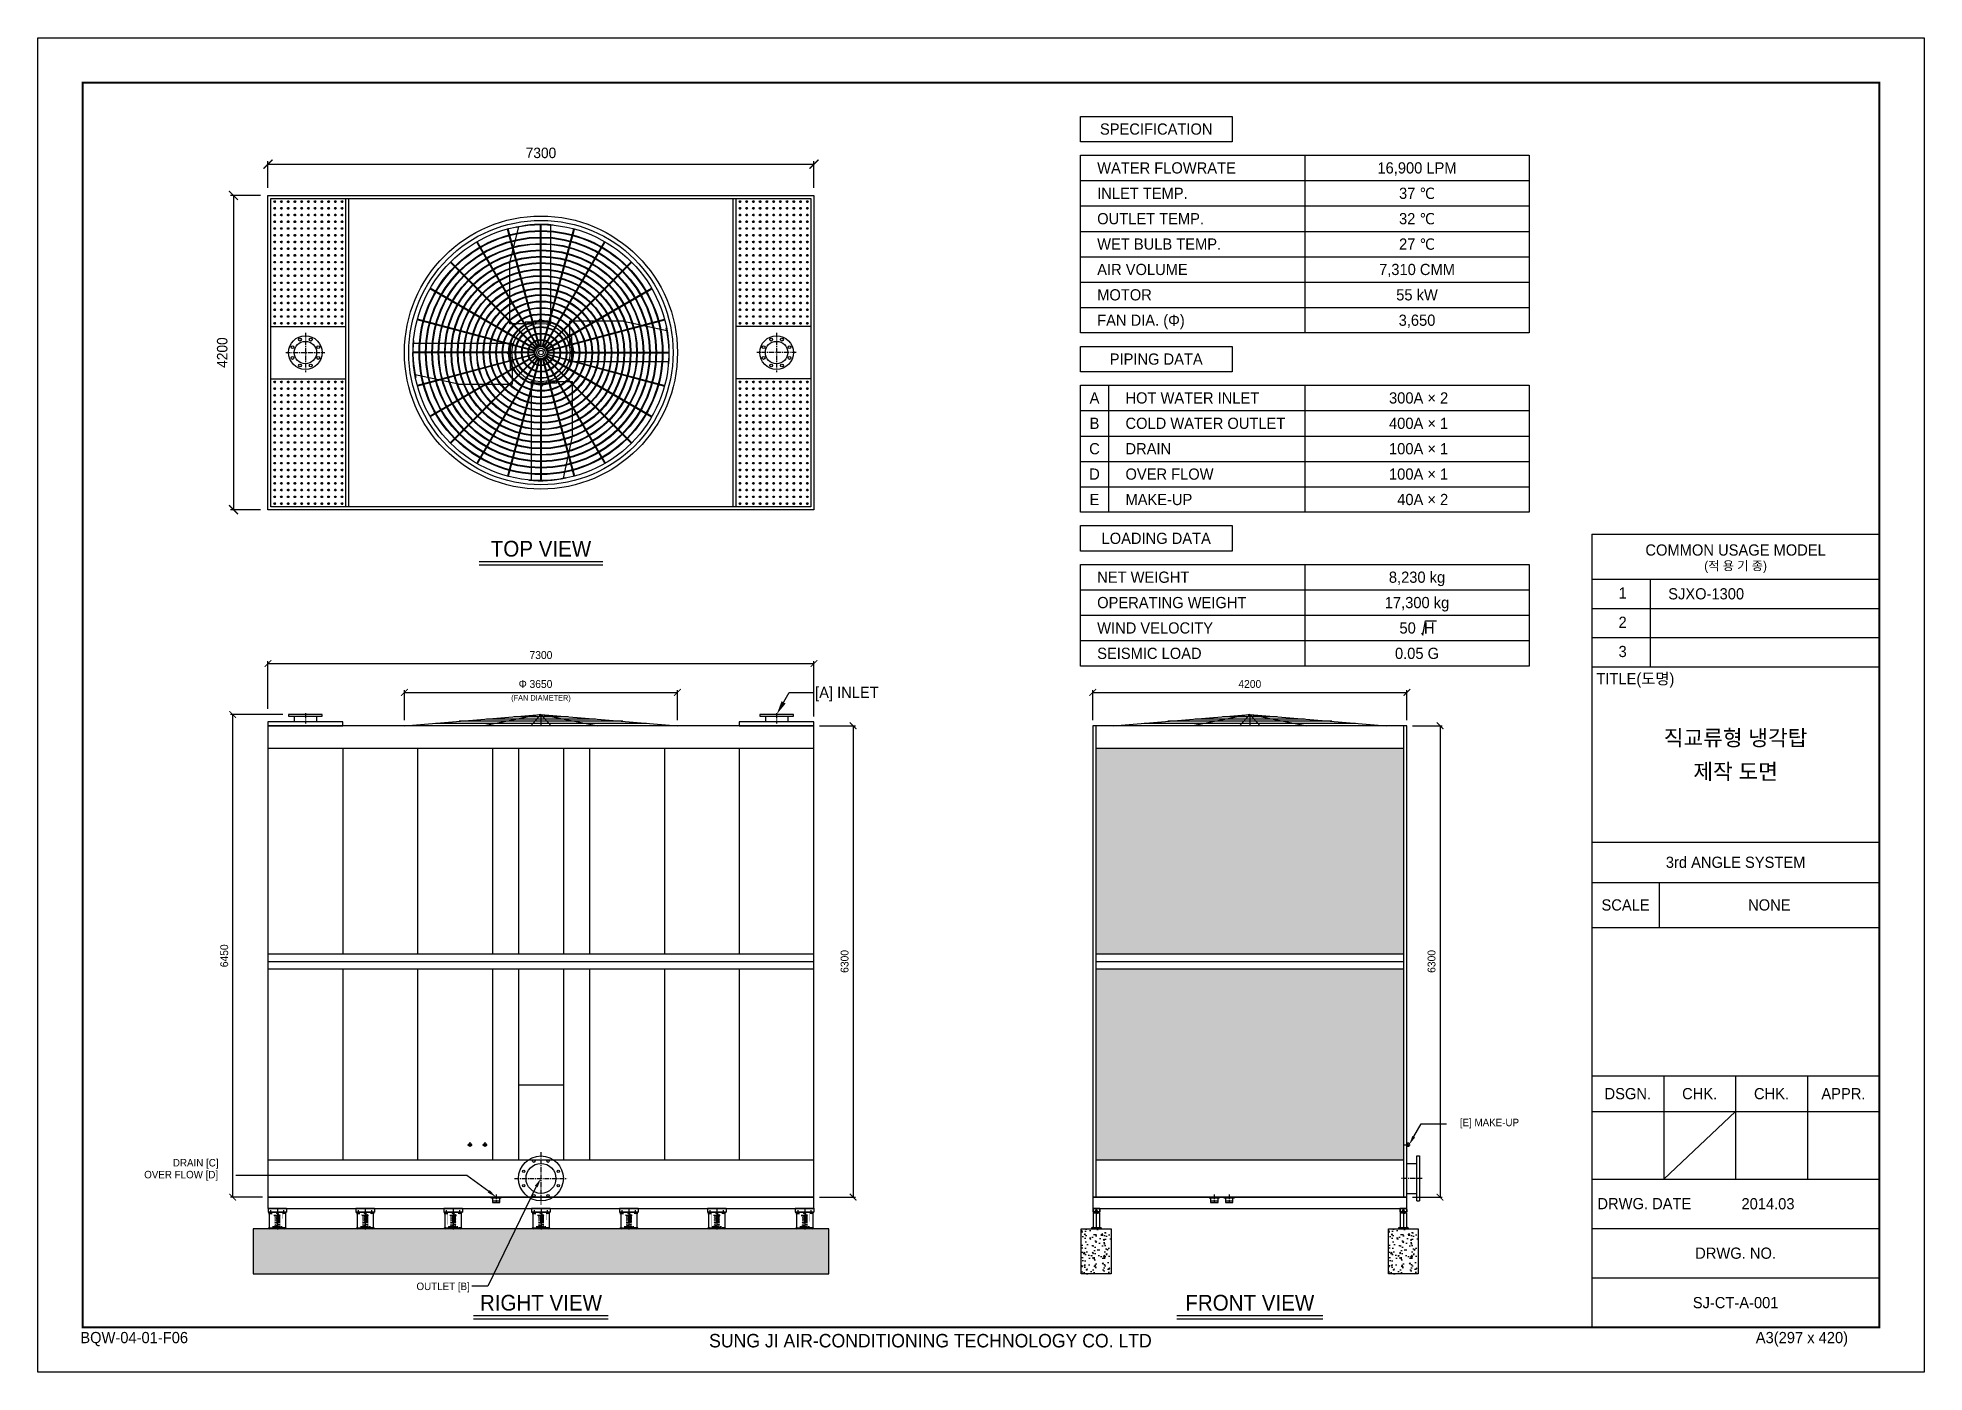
# Model space of a CAD drawing. Header units: millimetres. Extents: x 0 to 25222, y 0 to 17836.
import ezdxf
from ezdxf.enums import TextEntityAlignment as Align

# ---------------------------------------------------------------- set-up
doc = ezdxf.new("R2010")
doc.units = ezdxf.units.MM
doc.linetypes.add('CENTER', pattern=[2, 1.25, -0.25, 0.25, -0.25])
doc.linetypes.add('HIDDEN', pattern=[9.525, 6.35, -3.175])
doc.layers.get('DEFPOINTS').update_dxf_attribs({"color": 143})
for name, color, linetype in [('CENTER', 1, 'CENTER'), ('LINE', 7, 'Continuous'), ('냉각탑_box', 1, 'Continuous'), ('냉각탑_dim', 1, 'Continuous'), ('냉각탑_form', 1, 'Continuous'), ('냉각탑_text', 3, 'Continuous')]:
    doc.layers.add(name, color=color, linetype=linetype)
doc.styles.add('HY울릉도L', font='')
doc.styles.add('돋움', font='')
doc.styles.get('HY울릉도L').set_extended_font_data('HY울릉도L')
doc.styles.get('돋움').set_extended_font_data('Dotum')
doc.dimstyles.new('성지DIM', dxfattribs={"dimtxt": 3.5, "dimasz": 3, "dimexe": 1, "dimexo": 2.5, "dimgap": 2, "dimtad": 1, "dimdec": 0, "dimzin": 3, "dimdsep": 46, "dimtxsty": 'HY울릉도L', "dimblk": 'ARCHTICK', "dimcen": -2, "dimclrd": 256, "dimclre": 256, "dimclrt": 7, "dimadec": 0, "dimazin": 0, "dimtfac": 1, "dimtdec": 0, "dimtofl": 0, "dimtmove": 0, "dimatfit": 3, "dimfxl": 0, "dimtolj": 1, "dimtzin": 0, "dimlwe": -1, "dimarcsym": 0})

msp = doc.modelspace()

# ---------------------------------------------------------------- texts
at = {"layer": '냉각탑_text', "style": '돋움'}
for s, height, p in [('SPECIFICATION', 150, (14953.7, 16615.5)), ('16,900 LPM', 150, (18440.4, 16096.2)), ('37 ℃', 150, (18440.4, 15756.9)), ('32 ℃', 150, (18440.4, 15417.6)), ('27 ℃', 150, (18440.4, 15078.3)), ('7,310 CMM', 150, (18440.4, 14739)), ('55 kW', 150, (18440.4, 14399.7)), ('3,650', 150, (18440.4, 14060.5)), ('PIPING DATA', 150, (14953.7, 13541.2)), ('A', 150, (14128.7, 13021.9)), ('B', 150, (14128.7, 12682.6)), ('C', 150, (14128.7, 12343.3)), ('D', 150, (14128.7, 12004)), ('E', 150, (14128.7, 11664.7)), ('TOP VIEW', 210, (6728.1, 11006.7)), ('LOADING DATA', 150, (14953.7, 11145.4)), ('8,230 kg', 150, (18440.4, 10626.1)), ('17,300 kg', 150, (18440.4, 10286.8)), ('50  H', 150, (18440.4, 9947.5)), ('0.05 G', 150, (18440.4, 9608.2)), ('Φ', 105, (6484, 9200.5)), ('(FAN DIAMETER)', 75, (6728.1, 9013.1)), ('직교류형 냉각탑', 210, (22700, 8478.6)), ('제작 도면', 210, (22700, 8028.3)), ('NONE', 150, (23150.3, 6245.5)), ('RIGHT VIEW', 210, (6728.1, 929.7)), ('FRONT VIEW', 210, (16204.7, 929.7)), ('SJ-CT-A-001', 150, (22700, 930.8))]:
    msp.add_text(s, height=height, dxfattribs=at).set_placement(p, align=Align.MIDDLE_CENTER)
for s, height, p in [('WATER FLOWRATE', 150, (14164.6, 16096.2)), ('INLET TEMP.', 150, (14164.6, 15756.9)), ('OUTLET TEMP.', 150, (14164.6, 15417.6)), ('WET BULB TEMP.', 150, (14164.6, 15078.3)), ('AIR VOLUME', 150, (14164.6, 14739)), ('MOTOR', 150, (14164.6, 14399.7)), ('FAN DIA. (Φ)', 150, (14164.6, 14060.5)), ('HOT WATER INLET', 150, (14542.8, 13021.9)), ('COLD WATER OUTLET', 150, (14542.8, 12682.6)), ('DRAIN', 150, (14542.8, 12343.3)), ('OVER FLOW', 150, (14542.8, 12004)), ('MAKE-UP', 150, (14542.8, 11664.7)), ('NET WEIGHT', 150, (14164.6, 10626.1)), ('OPERATING WEIGHT', 150, (14164.6, 10286.8)), ('SJXO-1300', 150, (21799, 10404.1)), ('WIND VELOCITY', 150, (14164.6, 9947.5)), ('SEISMIC LOAD', 150, (14164.6, 9608.2)), ('[A] INLET', 150, (10393.1, 9085.7)), ('DRAIN [C]', 100, (1806.7, 2800.5)), ('OVER FLOW [D]', 100, (1423.6, 2641.8)), ('2014.03', 150, (22778.3, 2252))]:
    msp.add_text(s, height=height, dxfattribs=at).set_placement(p, align=Align.MIDDLE_LEFT)
for s, height, p in [('300A × 2', 150, (18857.4, 13021.9)), ('400A × 1', 150, (18857.4, 12682.6)), ('100A × 1', 150, (18857.4, 12343.3)), ('100A × 1', 150, (18857.4, 12004)), ('40A × 2', 150, (18857.4, 11664.7)), ('[E] MAKE-UP', 100, (19804.8, 3338.5)), ('OUTLET [B]', 100, (5776.3, 1148.3))]:
    msp.add_text(s, height=height, dxfattribs=at).set_placement(p, align=Align.MIDDLE_RIGHT)

# ---------------------------------------------------------------- blocks, each defined once
blk = doc.blocks.new('냉각탑form')
at = {"layer": 'DEFPOINTS'}
blk.add_lwpolyline([(0, 297.07), (420.1, 297.07), (420.1, 0), (0, 0)], close=True, dxfattribs=at)
at = {"layer": '냉각탑_form'}
for p, q in [((346.08, 186.55), (346.08, 10)), ((346.08, 186.55), (410.1, 186.55)), ((346.08, 186.55), (410.1, 186.55)), ((346.08, 176.54), (410.1, 176.54)), ((359.09, 176.54), (359.09, 157.04)), ((346.08, 170.04), (410.1, 170.04)), ((346.08, 163.54), (410.1, 163.54)), ((346.08, 157.04), (410.1, 157.04)), ((346.08, 157.04), (410.1, 157.04)), ((346.08, 118.03), (410.1, 118.03)), ((346.08, 109.03), (410.1, 109.03)), ((361.09, 109.03), (361.09, 99.02)), ((346.08, 99.02), (410.1, 99.02)), ((346.08, 66.02), (410.1, 66.02)), ((362.09, 66.02), (362.09, 43.01)), ((378.09, 66.02), (378.09, 43.01)), ((394.1, 66.02), (394.1, 43.01)), ((346.08, 58.01), (410.1, 58.01)), ((378.09, 58.01), (362.09, 43.01)), ((346.08, 43.01), (410.1, 43.01)), ((346.08, 32.01), (410.1, 32.01)), ((346.08, 21.01), (410.1, 21.01))]:
    blk.add_line(p, q, dxfattribs=at)
at = {"layer": '냉각탑_form', "const_width": 0.5}
blk.add_lwpolyline([(10, 287.07), (10, 10), (410.1, 10), (410.1, 287.07)], close=True, dxfattribs=at)
at = {"layer": '냉각탑_form', "style": '돋움'}
for s, height, p in [('COMMON USAGE MODEL', 2.5006, (378.09, 183.04)), ('(적 용 기 종)', 2, (378.09, 179.54)), ('3rd ANGLE SYSTEM', 2.5006, (378.09, 113.53)), ('SCALE', 2.501, (353.59, 104.03)), ('DSGN.', 2.501, (354.09, 62.02)), ('CHK.', 2.501, (370.09, 62.02)), ('CHK.', 2.501, (386.09, 62.02)), ('APPR.', 2.501, (402.1, 62.02)), ('DRWG. NO.', 2.501, (378.09, 26.51))]:
    blk.add_text(s, height=height, dxfattribs=at).set_placement(p, align=Align.MIDDLE_CENTER)
for s, height, p in [('1', 2.5, (352.02, 172.2)), ('2', 2.5, (352.02, 165.7)), ('3', 2.5, (352.02, 159.2)), ('TITLE(도명)', 2.501, (347.09, 153.14)), ('DRWG. DATE', 2.501, (347.32, 36.29)), ('BQW-04-01-F06', 2.5006, (9.48, 6.47)), ('SUNG JI AIR-CONDITIONING TECHNOLOGY CO. LTD', 3.0007, (149.5, 5.53)), ('A3(297 x 420)', 2.5006, (382.58, 6.47))]:
    blk.add_text(s, height=height, dxfattribs=at).set_placement(p)
blk = doc.blocks.new('A$C2E82435F')
for p, q in [((1, 285), (1, 234)), ((1, 285), (250, 285)), ((250, 285), (250, 234)), ((1, 234), (250, 234)), ((7, 215), (55, 215)), ((7, 24), (56, 24)), ((45, 221), (24, 221)), ((30, 221), (30, 234)), ((30, 221), (30, 234)), ((31, 234), (31, 221)), ((43, 234), (43, 221)), ((43, 221), (43, 234)), ((61, 36), (78, 36)), ((126, 29), (61, 29)), ((61, 29), (126, 29)), ((61, 29), (190, 29)), ((74, 29), (61, 29)), ((78, 37), (78, 36)), ((164, 36), (78, 36)), ((81, 193), (126, 193)), ((88, 49), (126, 49)), ((164, 187), (90, 174)), ((164, 167), (91, 154)), ((164, 147), (91, 134)), ((164, 127), (91, 113)), ((164, 106), (91, 93)), ((125, 76), (91, 70)), ((128, 54), (102, 48)), ((128, 54), (103, 49)), ((109, 188), (107, 193)), ((125, 221), (108, 221)), ((109, 188), (126, 188)), ((112, 234), (139, 234)), ((116, 231), (116, 221)), ((117, 220), (116, 221)), ((116, 170), (163, 179)), ((116, 150), (163, 159)), ((116, 130), (163, 138)), ((116, 109), (163, 118)), ((116, 116), (125, 116)), ((117, 220), (125, 220)), ((117, 220), (117, 210)), ((117, 179), (117, 170)), ((117, 159), (117, 150)), ((117, 139), (117, 130)), ((117, 118), (117, 115)), ((125, 221), (143, 221)), ((125, 221), (143, 221)), ((134, 220), (125, 220)), ((134, 116), (125, 116)), ((126, 90), (163, 96)), ((163, 49), (126, 43)), ((126, 44), (130, 44)), ((128, 67), (163, 73)), ((133, 121), (133, 115)), ((134, 220), (135, 221)), ((134, 220), (134, 210)), ((134, 210), (134, 188)), ((135, 231), (135, 221)), ((135, 221), (135, 231)), ((135, 210), (135, 188)), ((143, 221), (143, 231)), ((143, 221), (143, 231)), ((149, 196), (162, 199)), ((154, 203), (156, 203)), ((167, 193), (170, 193)), ((173, 37), (173, 36)), ((190, 36), (173, 36)), ((177, 29), (190, 29)), ((244, 215), (195, 215)), ((244, 24), (196, 24)), ((206, 221), (227, 221)), ((207, 221), (207, 239)), ((207, 221), (207, 234)), ((208, 239), (208, 215)), ((208, 234), (208, 221)), ((220, 239), (220, 215)), ((220, 221), (220, 239)), ((220, 221), (220, 234)), ((220, 234), (220, 221)), ((220, 221), (220, 234))]:
    blk.add_line(p, q)
at = {"linetype": 'CENTER'}
for p, q in [((214, 220), (214, 261)), ((73, 21), (73, 39)), ((178, 21), (178, 39)), ((214, 225), (214, 250))]:
    blk.add_line(p, q, dxfattribs=at)
at = {"linetype": 'HIDDEN'}
for p, q in [((1, 239), (250, 239)), ((17, 215), (17, 24)), ((78, 36), (61, 36)), ((173, 36), (190, 36)), ((234, 215), (234, 24))]:
    blk.add_line(p, q, dxfattribs=at)
at = {"color": 0}
for p, q in [((134, 209), (135, 210)), ((142, 188), (146, 192))]:
    blk.add_line(p, q, dxfattribs=at)
for points, const_width in [([(30, 221), (7, 221), (7, 24), (1, 24), (1, 10), (250, 10), (250, 24), (244, 24), (244, 221), (220, 221)], 1), ([(7, 221), (30, 221)], 1), ([(43, 221), (52, 221), (52, 215)], 1), ([(45, 221), (52, 221)], 1), ([(52, 221), (52, 215)], 1), ([(195, 215), (196, 24), (56, 24), (55, 215)], 1), ([(88, 49), (78, 49), (78, 37), (61, 37), (61, 29)], 0.898), ([(61, 29), (61, 24)], 0.898), ([(126, 210), (80, 210), (81, 193), (107, 193)], 0.68), ([(90, 185), (108, 189)], 0.898), ([(90, 174), (116, 173)], 0.898), ([(91, 166), (116, 170)], 0.898), ([(91, 154), (116, 153)], 0.898), ([(91, 145), (116, 150)], 0.898), ([(91, 134), (116, 133)], 0.898), ([(91, 125), (116, 130)], 0.898), ([(91, 113), (129, 112)], 0.898), ([(91, 105), (129, 111)], 0.898), ([(91, 93), (126, 90)], 0.898), ([(91, 83), (126, 90)], 0.898), ([(91, 70), (128, 67)], 0.898), ([(128, 67), (91, 59)], 0.898), ([(116, 116), (117, 115)], 0.73), ([(116, 179), (116, 170)], 0.562), ([(116, 159), (116, 150)], 0.562), ([(116, 139), (116, 130)], 0.562), ([(116, 118), (116, 116)], 0.562), ([(117, 115), (125, 115)], 0.562), ([(167, 202), (167, 193), (170, 193), (171, 210), (126, 210)], 0.68), ([(133, 115), (125, 115)], 0.562), ([(163, 96), (126, 100)], 0.898), ([(125, 76), (163, 73)], 0.898), ([(163, 49), (128, 54)], 0.898), ([(163, 49), (128, 54)], 0.898), ([(143, 188), (134, 188)], 0.898), ([(163, 159), (134, 161)], 0.898), ([(163, 138), (134, 140)], 0.898), ([(163, 118), (134, 120)], 0.898), ([(134, 116), (133, 115)], 0.562), ([(134, 188), (134, 174)], 0.73), ([(163, 179), (135, 181)], 0.898), ([(134, 162), (134, 153)], 0.73), ([(134, 142), (134, 133)], 0.73), ([(134, 121), (134, 116)], 0.73), ([(143, 188), (154, 203), (165, 203)], 0.68), ([(162, 199), (151, 199)], 0.898), ([(163, 49), (173, 49), (173, 37), (190, 37), (190, 29)], 0.898), ([(190, 29), (190, 24)], 0.898), ([(206, 221), (199, 221)], 1), ([(199, 221), (199, 215)], 1), ([(207, 221), (199, 221), (199, 215)], 1), ([(244, 221), (220, 221)], 1)]:
    blk.add_lwpolyline(points, dxfattribs=dict(const_width=const_width))
for points, const_width in [([(90, 185, 0.725116), (90, 174, 0.725116)], 0.898), ([(91, 166, 0.725116), (91, 154, 0.725116)], 0.898), ([(91, 145, 0.725116), (91, 134, 0.725116)], 0.898), ([(91, 125, 0.725116), (91, 113, 0.725116)], 0.898), ([(91, 105, 0.725116), (91, 93, 0.725116)], 0.898), ([(91, 83, 0.611938), (91, 70, 0.611938)], 0.898), ([(91, 59, 0.495188), (88, 48, 0.495188)], 0.898), ([(126, 99), (163, 106, 0.664207), (163, 118, 0.63815)], 0.898), ([(125, 76), (163, 85, 0.712533), (163, 96, 0.643566)], 0.898), ([(163, 73, -0.712533), (163, 62), (128, 54)], 0.898), ([(133, 182), (162, 186, 0.664207), (162, 199, 0.63815)], 0.898), ([(133, 182), (162, 186, 0.562661), (164, 198, 0.562661)], 0.898), ([(133, 121), (163, 126, 0.664207), (163, 138)], 0.898), ([(135, 162), (163, 167, 0.664207), (163, 179, 0.63815)], 0.898), ([(135, 142), (163, 146, 0.664207), (163, 159, 0.63815)], 0.898), ([(164, 36, 0.602155), (163, 49, 0.60596)], 0.898), ([(167, 202, 0.414214), (165, 203, 0.414214)], 0.68)]:
    blk.add_lwpolyline(points, format="xyb", dxfattribs=dict(const_width=const_width))
for points in [[(112, 234, 0.898, 0.898, 0.322657), (108, 231, 0.898, 0.898, 0), (108, 221, 0.898, 0.898, 0), (116, 221, 0.562, 0.562, 0), (116, 210, 0.562, 0.562, 0)], [(135, 210, 0.562, 0.562, 0), (135, 221, 0.898, 0.898, 0), (143, 221, 0.898, 0.898, 0), (143, 231, 0.898, 0.898, 0.322657), (139, 234, 0.898, 0.898, -0.322657)]]:
    blk.add_lwpolyline(points, format="xyseb")
for centre, radius, start, end in [((112, 230), 4.44, 17.2184, 162.7816), ((126, 219), 15.2, 90.4828, 127.3884), ((125, 219), 15.2, 52.6116, 89.5172), ((139, 230), 4.44, 17.2184, 162.7816)]:
    blk.add_arc(centre, radius, start, end)
at = {"layer": 'CENTER'}
for p, q in [((37, 207), (37, 261)), ((126, 282), (126, 0)), ((214, 207), (214, 261)), ((23, 0), (23, 35)), ((228, 0), (228, 35))]:
    blk.add_line(p, q, dxfattribs=at)
blk = doc.blocks.new('A$C6ABE2FCF')
for p, q in [((18, 284), (18, 231)), ((18, 284), (112, 284)), ((112, 281), (18, 281)), ((18, 268), (18, 271)), ((23, 281), (23, 236)), ((102, 284), (28, 284)), ((59, 249), (59, 263)), ((59, 249), (59, 263)), ((59, 263), (72, 263)), ((60, 263), (60, 249)), ((71, 263), (71, 249)), ((72, 249), (72, 263)), ((72, 249), (72, 263)), ((107, 281), (107, 236)), ((112, 268), (112, 284)), ((112, 268), (112, 231)), ((130, 23), (0, 23)), ((0, 23), (0, 9)), ((130, 9), (0, 9)), ((112, 231), (18, 231)), ((107, 236), (23, 236)), ((107, 218), (23, 218)), ((23, 218), (23, 23)), ((47, 246), (47, 236)), ((65, 236), (47, 236)), ((47, 228), (47, 218)), ((65, 218), (47, 218)), ((52, 249), (78, 249)), ((73, 236), (52, 236)), ((52, 231), (78, 231)), ((73, 218), (52, 218)), ((56, 246), (56, 236)), ((56, 228), (56, 218)), ((59, 218), (59, 231)), ((59, 231), (59, 218)), ((59, 218), (59, 231)), ((65, 236), (82, 236)), ((65, 236), (83, 236)), ((65, 218), (65, 23)), ((65, 218), (82, 218)), ((65, 218), (83, 218)), ((71, 218), (71, 231)), ((71, 231), (71, 218)), ((71, 218), (71, 231)), ((74, 246), (74, 236)), ((74, 228), (74, 218)), ((83, 246), (83, 236)), ((83, 228), (83, 218)), ((107, 218), (107, 23)), ((130, 23), (130, 9))]:
    blk.add_line(p, q)
for centre, radius, start, end in [((52, 245), 4.38, 17.2184, 162.7816), ((52, 227), 4.38, 17.2184, 162.7816), ((65, 234), 15, 90.4828, 127.3884), ((65, 216), 15, 90.4828, 127.3884), ((65, 234), 15, 52.6116, 89.5172), ((65, 216), 15, 52.6116, 89.5172), ((78, 245), 4.38, 17.2184, 162.7816), ((78, 227), 4.38, 17.2184, 162.7816)]:
    blk.add_arc(centre, radius, start, end)
at = {"layer": 'CENTER'}
for p, q in [((65, 279), (65, 0)), ((20, 39), (20, 0)), ((110, 39), (110, 0))]:
    blk.add_line(p, q, dxfattribs=at)
blk = doc.blocks.new('A$C036B6841')
at = {"color": 3}
for p, q in [((0, 0), (650, 53.1)), ((1153, 10.6), (147, 10.6)), ((1040, 21.2), (260, 21.2)), ((650, 53.1), (379, 0)), ((910, 31.8), (390, 31.8)), ((780, 42.4), (520, 42.4)), ((650, 53.1), (601.1, 0)), ((650, 53.1), (1300, 0)), ((650, 53.1), (698.9, 0)), ((650, 53.1), (921, 0))]:
    blk.add_line(p, q, dxfattribs=at)
at = {"layer": 'DEFPOINTS'}
blk.add_line((650, 53.1), (650, 0), dxfattribs=at)
blk = doc.blocks.new('_ArchTick')
at = {"color": 0, "linetype": 'ByBlock', "const_width": 0.15}
blk.add_lwpolyline([(-0.5, -0.5), (0.5, 0.5)], dxfattribs=at)
blk = doc.blocks.new('*D19')
at = {"layer": 'DEFPOINTS', "color": 0, "transparency": 16777216}
for p in [(8553, 9086), (4903, 8641), (8553, 8641)]:
    blk.add_point(p, dxfattribs=at)
at = {"layer": '냉각탑_dim', "transparency": 16777216}
for p, q in [((4903, 8716), (4903, 9116)), ((8553, 8716), (8553, 9116))]:
    blk.add_line(p, q, dxfattribs=at)
at = {"layer": '냉각탑_dim', "lineweight": -2, "transparency": 16777216}
blk.add_line((4903, 9086), (8553, 9086), dxfattribs=at)
at = {"layer": '냉각탑_dim', "lineweight": -2, "transparency": 16777216, "xscale": 90, "yscale": 90, "zscale": 90, "rotation": 180}
blk.add_blockref('_ArchTick', (4903, 9086), dxfattribs=at)
at = {"layer": '냉각탑_dim', "lineweight": -2, "transparency": 16777216, "xscale": 90, "yscale": 90, "zscale": 90}
blk.add_blockref('_ArchTick', (8553, 9086), dxfattribs=at)
at = {"layer": '냉각탑_dim', "color": 7, "transparency": 16777216, "insert": (6728, 9198), "char_height": 105, "attachment_point": 5, "style": 'HY울릉도L'}
blk.add_mtext('\\A1;3650', dxfattribs=at)
blk = doc.blocks.new('*D20')
at = {"layer": 'DEFPOINTS', "color": 0, "transparency": 16777216}
for p in [(10378, 9473), (3078, 8791), (10378, 8691)]:
    blk.add_point(p, dxfattribs=at)
at = {"layer": '냉각탑_dim', "transparency": 16777216}
for p, q in [((3078, 8866), (3078, 9503)), ((10378, 8766), (10378, 9503))]:
    blk.add_line(p, q, dxfattribs=at)
at = {"layer": '냉각탑_dim', "lineweight": -2, "transparency": 16777216}
blk.add_line((3078, 9473), (10378, 9473), dxfattribs=at)
at = {"layer": '냉각탑_dim', "lineweight": -2, "transparency": 16777216, "xscale": 90, "yscale": 90, "zscale": 90, "rotation": 180}
blk.add_blockref('_ArchTick', (3078, 9473), dxfattribs=at)
at = {"layer": '냉각탑_dim', "lineweight": -2, "transparency": 16777216, "xscale": 90, "yscale": 90, "zscale": 90}
blk.add_blockref('_ArchTick', (10378, 9473), dxfattribs=at)
at = {"layer": '냉각탑_dim', "color": 7, "transparency": 16777216, "insert": (6728, 9585), "char_height": 105, "attachment_point": 5, "style": 'HY울릉도L'}
blk.add_mtext('\\A1;7300', dxfattribs=at)
blk = doc.blocks.new('*D21')
at = {"layer": 'DEFPOINTS', "color": 0, "transparency": 16777216}
for p in [(3353, 8791), (2606, 2341), (3078, 2341)]:
    blk.add_point(p, dxfattribs=at)
at = {"layer": '냉각탑_dim', "transparency": 16777216}
for p, q in [((3278, 8791), (2576, 8791)), ((3003, 2341), (2576, 2341))]:
    blk.add_line(p, q, dxfattribs=at)
at = {"layer": '냉각탑_dim', "lineweight": -2, "transparency": 16777216}
blk.add_line((2606, 8791), (2606, 2341), dxfattribs=at)
at = {"layer": '냉각탑_dim', "lineweight": -2, "transparency": 16777216, "xscale": 90, "yscale": 90, "zscale": 90}
for p, rotation in [((2606, 8791), 90), ((2606, 2341), 270)]:
    blk.add_blockref('_ArchTick', p, dxfattribs=dict(at, rotation=rotation))
at = {"layer": '냉각탑_dim', "color": 7, "transparency": 16777216, "insert": (2494, 5566), "char_height": 105, "attachment_point": 5, "rotation": 90, "style": 'HY울릉도L'}
blk.add_mtext('\\A1;6450', dxfattribs=at)
blk = doc.blocks.new('*D22')
at = {"layer": 'DEFPOINTS', "color": 0, "transparency": 16777216}
for p in [(10378, 8641), (10378, 2341), (10901, 2341)]:
    blk.add_point(p, dxfattribs=at)
at = {"layer": '냉각탑_dim', "transparency": 16777216}
for p, q in [((10453, 8641), (10931, 8641)), ((10453, 2341), (10931, 2341))]:
    blk.add_line(p, q, dxfattribs=at)
at = {"layer": '냉각탑_dim', "lineweight": -2, "transparency": 16777216}
blk.add_line((10901, 8641), (10901, 2341), dxfattribs=at)
at = {"layer": '냉각탑_dim', "lineweight": -2, "transparency": 16777216, "xscale": 90, "yscale": 90, "zscale": 90}
for p, rotation in [((10901, 8641), 90), ((10901, 2341), 270)]:
    blk.add_blockref('_ArchTick', p, dxfattribs=dict(at, rotation=rotation))
at = {"layer": '냉각탑_dim', "color": 7, "transparency": 16777216, "insert": (10788, 5491), "char_height": 105, "attachment_point": 5, "rotation": 90, "style": 'HY울릉도L'}
blk.add_mtext('\\A1;6300', dxfattribs=at)
blk = doc.blocks.new('*D23')
at = {"layer": 'DEFPOINTS', "color": 0, "transparency": 16777216}
for p in [(18305, 9086), (14105, 8641), (18305, 8641)]:
    blk.add_point(p, dxfattribs=at)
at = {"layer": '냉각탑_dim', "transparency": 16777216}
for p, q in [((14105, 8716), (14105, 9116)), ((18305, 8716), (18305, 9116))]:
    blk.add_line(p, q, dxfattribs=at)
at = {"layer": '냉각탑_dim', "lineweight": -2, "transparency": 16777216}
blk.add_line((14105, 9086), (18305, 9086), dxfattribs=at)
at = {"layer": '냉각탑_dim', "lineweight": -2, "transparency": 16777216, "xscale": 90, "yscale": 90, "zscale": 90, "rotation": 180}
blk.add_blockref('_ArchTick', (14105, 9086), dxfattribs=at)
at = {"layer": '냉각탑_dim', "lineweight": -2, "transparency": 16777216, "xscale": 90, "yscale": 90, "zscale": 90}
blk.add_blockref('_ArchTick', (18305, 9086), dxfattribs=at)
at = {"layer": '냉각탑_dim', "color": 7, "transparency": 16777216, "insert": (16205, 9198), "char_height": 105, "attachment_point": 5, "style": 'HY울릉도L'}
blk.add_mtext('\\A1;4200', dxfattribs=at)
blk = doc.blocks.new('*D24')
at = {"layer": 'DEFPOINTS', "color": 0, "transparency": 16777216}
for p in [(18305, 8641), (18305, 2341), (18748, 2341)]:
    blk.add_point(p, dxfattribs=at)
at = {"layer": '냉각탑_dim', "transparency": 16777216}
for p, q in [((18380, 8641), (18778, 8641)), ((18380, 2341), (18778, 2341))]:
    blk.add_line(p, q, dxfattribs=at)
at = {"layer": '냉각탑_dim', "lineweight": -2, "transparency": 16777216}
blk.add_line((18748, 8641), (18748, 2341), dxfattribs=at)
at = {"layer": '냉각탑_dim', "lineweight": -2, "transparency": 16777216, "xscale": 90, "yscale": 90, "zscale": 90}
for p, rotation in [((18748, 8641), 90), ((18748, 2341), 270)]:
    blk.add_blockref('_ArchTick', p, dxfattribs=dict(at, rotation=rotation))
at = {"layer": '냉각탑_dim', "color": 7, "transparency": 16777216, "insert": (18635, 5491), "char_height": 105, "attachment_point": 5, "rotation": 90, "style": 'HY울릉도L'}
blk.add_mtext('\\A1;6300', dxfattribs=at)
blk = doc.blocks.new('*D25')
at = {"layer": 'DEFPOINTS', "color": 0, "transparency": 16777216}
for p in [(10378, 16146), (3078, 15728), (10378, 15728)]:
    blk.add_point(p, dxfattribs=at)
at = {"layer": '냉각탑_dim', "transparency": 16777216}
for p, q in [((3078, 15828), (3078, 16186)), ((10378, 15828), (10378, 16186))]:
    blk.add_line(p, q, dxfattribs=at)
at = {"layer": '냉각탑_dim', "lineweight": -2, "transparency": 16777216}
blk.add_line((3078, 16146), (10378, 16146), dxfattribs=at)
at = {"layer": '냉각탑_dim', "lineweight": -2, "transparency": 16777216, "xscale": 120, "yscale": 120, "zscale": 120, "rotation": 180}
blk.add_blockref('_ArchTick', (3078, 16146), dxfattribs=at)
at = {"layer": '냉각탑_dim', "lineweight": -2, "transparency": 16777216, "xscale": 120, "yscale": 120, "zscale": 120}
blk.add_blockref('_ArchTick', (10378, 16146), dxfattribs=at)
at = {"layer": '냉각탑_dim', "color": 7, "transparency": 16777216, "insert": (6728, 16296), "char_height": 140, "attachment_point": 5, "style": 'HY울릉도L'}
blk.add_mtext('\\A1;7300', dxfattribs=at)
blk = doc.blocks.new('*D26')
at = {"layer": 'DEFPOINTS', "color": 0, "transparency": 16777216}
for p in [(3078, 15728), (2617, 11528), (3078, 11528)]:
    blk.add_point(p, dxfattribs=at)
at = {"layer": '냉각탑_dim', "transparency": 16777216}
for p, q in [((2978, 15728), (2577, 15728)), ((2978, 11528), (2577, 11528))]:
    blk.add_line(p, q, dxfattribs=at)
at = {"layer": '냉각탑_dim', "lineweight": -2, "transparency": 16777216}
blk.add_line((2617, 15728), (2617, 11528), dxfattribs=at)
at = {"layer": '냉각탑_dim', "lineweight": -2, "transparency": 16777216, "xscale": 120, "yscale": 120, "zscale": 120}
for p, rotation in [((2617, 15728), 90), ((2617, 11528), 270)]:
    blk.add_blockref('_ArchTick', p, dxfattribs=dict(at, rotation=rotation))
at = {"layer": '냉각탑_dim', "color": 7, "transparency": 16777216, "insert": (2467, 13628), "char_height": 140, "attachment_point": 5, "rotation": 90, "style": 'HY울릉도L'}
blk.add_mtext('\\A1;4200', dxfattribs=at)

# ---------------------------------------------------------------- dimensions: what is measured, and where the dimension line sits
at = {"layer": '냉각탑_dim'}
for base, p1, p2, override, picture, middle in [((10378.1, 16146), (3078.1, 15728), (10378.1, 15728), {"dimscale": 40, "dimtmove": 2}, '*D25', (6728.1, 16296)), ((10378.1, 9473), (3078.1, 8790.7), (10378.1, 8690.7), {"dimscale": 30, "dimtmove": 2}, '*D20', (6728.1, 9585.5)), ((8553.1, 9085.7), (4903.1, 8640.7), (8553.1, 8640.7), {"dimscale": 30, "dimtmove": 2}, '*D19', (6728.1, 9198.2)), ((18304.7, 9085.7), (14104.7, 8640.7), (18304.7, 8640.7), {"dimscale": 30, "dimtmove": 2}, '*D23', (16204.7, 9198.2))]:
    dim = msp.add_linear_dim(base=base, p1=p1, p2=p2, dimstyle='성지DIM', override=override, dxfattribs=at)
    dim.commit()
    dim.dimension.update_dxf_attribs({"geometry": picture, "text_midpoint": middle})
for base, p1, p2, override, picture, middle in [((2616.6, 11528), (3078.1, 15728), (3078.1, 11528), {"dimscale": 40, "dimtmove": 2}, '*D26', (2466.6, 13628)), ((2606.3, 2340.7), (3353.1, 8790.7), (3078.1, 2340.7), {"dimscale": 30, "dimtmove": 2}, '*D21', (2493.8, 5565.7)), ((10900.7, 2340.7), (10378.1, 8640.7), (10378.1, 2340.7), {"dimscale": 30, "dimtmove": 2}, '*D22', (10788.2, 5490.7)), ((18747.5, 2340.7), (18304.7, 8640.7), (18304.7, 2340.7), {"dimscale": 30, "dimtmove": 2}, '*D24', (18635, 5490.7))]:
    dim = msp.add_linear_dim(base=base, p1=p1, p2=p2, angle=90, dimstyle='성지DIM', override=override, dxfattribs=at)
    dim.commit()
    dim.dimension.update_dxf_attribs({"geometry": picture, "text_midpoint": middle})

# ---------------------------------------------------------------- hatches: boundary and pattern name
h = msp.add_hatch()
h.set_pattern_fill('HONEY', color=1, scale=7.6, angle=90)
h.set_pattern_definition([(90, (-11210.068, 911.2), (-20.897193, 36.195), [24.13, -48.26]), (210, (-11210.068, 911.2), (-20.897193, -36.195), [24.13, -48.26]), (150, (-11210.068, 911.2), (-41.794386, 8e-08), [-48.26, 24.13])])
h.paths.add_polyline_path([(14144.7, 8340.7), (14144.7, 5590.7), (18264.7, 5590.7), (18264.7, 8340.7)])
h.paths.add_polyline_path([(18264.7, 2840.7), (18264.7, 5390.7), (14144.7, 5390.7), (14144.7, 2840.7)])
h = msp.add_hatch()
h.set_pattern_fill('AR-CONC', color=8, scale=1.28, angle=90)
h.set_pattern_definition([(140, (-16667.25, 3223.11), (20.402, 233.1964), [24.384, -268.224]), (85, (-16667.25, 3223.11), (-244.5528, -45.1116), [19.5072, -214.58]), (190.4514, (-16665.55, 3242.55), (-224.1507, 188.0848), [20.7232, -227.9555]), (136.1842, (-16732.28, 3223.1), (53.8142, 346.9812), [36.576, -402.336]), (186.6356, (-16727.8, 3252.03), (-316.7054, 303.8773), [31.085, -341.9336]), (81.1842, (-16732.28, 3223.1), (-316.7054, 303.8773), [29.2608, -321.8685]), (111, (-16716.02, 3255.63), (130.8995, 194.0664), [24.384, -268.224]), (56, (-16716.02, 3255.63), (-235.7606, 79.1066), [19.5072, -214.5792]), (161.4514, (-16705.1, 3271.8), (-104.8611, 273.173), [20.7232, -227.9551]), (127.5, (-16667.25, 3223.11), (-108.23045, 3.9534), [0, -211.97824, 0, -217.8304, 0, -215.392]), (97.5, (-16667.25, 3223.11), (-128.23114, 85.52917), [0, -124.19584, 0, -207.10144, 0, -82.0928]), (57.5, (-16667.25, 3150.61), (7.3328, 173.55596), [0, -81.28, 0, -253.5936, 0, -336.4992]), (47.5, (-16667.25, 3118.1), (-32.5459, 189.60535), [0, -105.664, 0, -168.4122, 0, -238.9632])])
h.paths.add_polyline_path([(2878.1, 1915.7), (2878.1, 1315.7), (10578.1, 1315.7), (10578.1, 1915.7)])
h = msp.add_hatch()
h.set_pattern_fill('AR-CONC', color=8)
h.set_pattern_definition([(50, (-34385.47, -3754.91), (182.18467, -15.9391), [19.05, -209.55]), (355, (-34385.47, -3754.9), (-35.2434, 191.05685), [15.24, -167.6406]), (100.45144, (-34370.28, -3756.24), (146.94125, 175.11775), [16.19, -178.09024]), (46.1842, (-34385.47, -3704.1), (271.079, -42.0423), [28.575, -314.325]), (96.63556, (-34362.88, -3707.6), (237.4041, 247.4261), [24.285, -267.1356]), (351.18415, (-34385.47, -3704.1), (237.4041, 247.4261), [22.86, -251.4597]), (21, (-34360.07, -3716.81), (151.6144, -102.2652), [19.05, -209.55]), (326, (-34360.07, -3716.8), (61.802, 184.188), [15.24, -167.64]), (71.45144, (-34347.43, -3725.33), (213.4164, 81.9228), [16.19, -178.08994]), (37.5, (-34385.466, -3754.91), (3.0886, 84.55504), [0, -165.608, 0, -170.18, 0, -168.275]), (7.5, (-34385.47, -3754.91), (66.81966, 100.18057), [0, -97.028, 0, -161.798, 0, -64.135]), (327.5, (-34442.11, -3754.91), (135.590595, -5.72874), [0, -63.5, 0, -198.12, 0, -262.89]), (317.5, (-34467.51, -3754.91), (148.12918, 25.4265), [0, -82.55, 0, -131.572, 0, -186.69])])
h.paths.add_polyline_path([(14351.6, 1915.7), (13951.6, 1915.7), (13951.6, 1315.7), (14351.6, 1315.7)])
h = msp.add_hatch()
h.set_pattern_fill('AR-CONC', color=8)
h.set_pattern_definition([(50, (-30279.26, -3754.91), (182.18467, -15.9391), [19.05, -209.55]), (355, (-30279.26, -3754.9), (-35.2434, 191.05685), [15.24, -167.6406]), (100.45144, (-30264.07, -3756.24), (146.94125, 175.11775), [16.19, -178.09024]), (46.1842, (-30279.26, -3704.1), (271.079, -42.0423), [28.575, -314.325]), (96.63556, (-30256.67, -3707.6), (237.4041, 247.4261), [24.285, -267.1356]), (351.18415, (-30279.26, -3704.1), (237.4041, 247.4261), [22.86, -251.4597]), (21, (-30253.86, -3716.81), (151.6144, -102.2652), [19.05, -209.55]), (326, (-30253.86, -3716.8), (61.802, 184.188), [15.24, -167.64]), (71.45144, (-30241.22, -3725.33), (213.4164, 81.9228), [16.19, -178.08994]), (37.5, (-30279.256, -3754.91), (3.0886, 84.55504), [0, -165.608, 0, -170.18, 0, -168.275]), (7.5, (-30279.26, -3754.91), (66.81966, 100.18057), [0, -97.028, 0, -161.798, 0, -64.135]), (327.5, (-30335.9, -3754.91), (135.590595, -5.72874), [0, -63.5, 0, -198.12, 0, -262.89]), (317.5, (-30361.3, -3754.91), (148.12918, 25.4265), [0, -82.55, 0, -131.572, 0, -186.69])])
h.paths.add_polyline_path([(18457.8, 1915.7), (18057.8, 1915.7), (18057.8, 1315.7), (18457.8, 1315.7)])

# ---------------------------------------------------------------- linework, layer by layer
at = {"color": 3}
for p, q in [((4118.1, 11568), (4118.1, 15688)), ((4158.1, 11568), (4158.1, 15688)), ((9298.1, 11568), (9298.1, 15688)), ((9338.1, 11568), (9338.1, 15688)), ((6700.8, 13713.6), (6281.2, 15279.5)), ((6709, 13715.8), (6289.4, 15281.7)), ((6723.8, 13717.7), (6723.8, 15338.9)), ((6732.4, 13717.7), (6732.4, 15338.9)), ((6747.2, 13715.8), (7166.8, 15281.7)), ((6755.5, 13713.6), (7175.1, 15279.5)), ((6679.6, 13703.6), (5869, 15107.6)), ((6687, 13707.8), (5876.4, 15111.8)), ((6769.3, 13707.8), (7579.9, 15111.8)), ((6776.7, 13703.6), (7587.3, 15107.6)), ((6661.7, 13688.4), (5515.3, 14834.8)), ((6667.7, 13694.5), (5521.3, 14840.8)), ((6788.5, 13694.5), (7934.9, 14840.8)), ((6794.6, 13688.4), (7941, 14834.8)), ((6648.3, 13669.1), (5244.3, 14479.8)), ((6652.6, 13676.6), (5248.6, 14487.2)), ((6803.7, 13676.6), (8207.7, 14487.2)), ((6808, 13669.1), (8212, 14479.8)), ((3118.1, 13978), (4118.1, 13978)), ((6640.4, 13647.1), (5074.4, 14066.7)), ((6642.6, 13655.3), (5076.6, 14074.9)), ((6813.7, 13655.3), (8379.7, 14074.9)), ((6815.9, 13647.1), (8381.9, 14066.7)), ((10338.1, 13978), (9338.1, 13978)), ((6638.4, 13632.3), (5017.2, 13632.3)), ((6638.4, 13623.7), (5017.2, 13623.7)), ((6817.8, 13632.3), (8439.1, 13632.3)), ((6817.8, 13623.7), (8439.1, 13623.7)), ((6640.4, 13608.9), (5074.4, 13189.3)), ((6642.6, 13600.6), (5076.6, 13181)), ((6648.3, 13586.8), (5244.3, 12776.2)), ((6652.6, 13579.4), (5248.6, 12768.8)), ((6661.7, 13567.6), (5515.3, 12421.2)), ((6667.7, 13561.5), (5521.3, 12415.2)), ((6679.6, 13552.4), (5869, 12148.4)), ((6687, 13548.2), (5876.4, 12144.1)), ((6700.8, 13542.4), (6281.2, 11976.5)), ((6709, 13540.2), (6289.4, 11974.3)), ((6723.8, 13538.3), (6723.8, 11917.1)), ((6732.4, 13538.3), (6732.4, 11917.1)), ((6747.2, 13540.2), (7166.8, 11974.3)), ((6755.5, 13542.4), (7175.1, 11976.5)), ((6769.3, 13548.2), (7579.9, 12144.1)), ((6776.7, 13552.4), (7587.3, 12148.4)), ((6788.5, 13561.5), (7934.9, 12415.2)), ((6794.6, 13567.6), (7941, 12421.2)), ((6803.7, 13579.4), (8207.7, 12768.8)), ((6808, 13586.8), (8212, 12776.2)), ((6813.7, 13600.6), (8379.7, 13181)), ((6815.9, 13608.9), (8381.9, 13189.3)), ((3118.1, 13278), (4118.1, 13278)), ((10338.1, 13278), (9338.1, 13278)), ((3428.1, 8770.7), (3428.1, 8690.7)), ((3728.1, 8770.7), (3728.1, 8690.7)), ((9728.1, 8770.7), (9728.1, 8690.7)), ((10028.1, 8770.7), (10028.1, 8690.7)), ((14144.7, 8640.7), (14144.7, 2340.7)), ((18264.7, 2340.7), (18264.7, 8640.7)), ((3078.1, 8340.7), (10378.1, 8340.7)), ((4078.1, 8340.7), (4078.1, 5590.7)), ((5078.1, 8340.7), (5078.1, 5590.7)), ((6078.1, 8340.7), (6078.1, 5590.7)), ((6428.1, 8340.7), (6428.1, 5590.7)), ((7028.1, 8340.7), (7028.1, 5590.7)), ((7378.1, 8340.7), (7378.1, 5590.7)), ((8378.1, 8340.7), (8378.1, 5590.7)), ((9378.1, 8340.7), (9378.1, 5590.7)), ((14144.7, 8340.7), (18264.7, 8340.7)), ((3078.1, 5590.7), (10378.1, 5590.7)), ((14144.7, 5590.7), (18264.7, 5590.7)), ((3078.1, 5490.7), (10378.1, 5490.7)), ((3078.1, 5390.7), (10378.1, 5390.7)), ((4078.1, 5390.7), (4078.1, 2840.7)), ((5078.1, 5390.7), (5078.1, 2840.7)), ((6078.1, 5390.7), (6078.1, 2840.7)), ((6428.1, 5390.7), (6428.1, 2840.7)), ((7028.1, 5390.7), (7028.1, 2840.7)), ((7378.1, 5390.7), (7378.1, 2840.7)), ((8378.1, 5390.7), (8378.1, 2840.7)), ((9378.1, 5390.7), (9378.1, 2840.7)), ((14144.7, 5490.7), (18264.7, 5490.7)), ((14144.7, 5390.7), (18264.7, 5390.7)), ((6428.1, 3840.7), (7028.1, 3840.7)), ((18334.7, 3060.7), (18304.7, 3060.7)), ((18314.7, 3020.7), (18314.7, 3060.7)), ((18334.7, 3020.7), (18334.7, 3060.7)), ((3078.1, 2840.7), (10378.1, 2840.7)), ((14144.7, 2840.7), (18264.7, 2840.7)), ((18304.6, 2790.7), (18439.6, 2790.7)), ((18304.7, 3020.7), (18334.7, 3020.7)), ((18439.6, 2290.7), (18439.6, 2890.7)), ((18439.6, 2890.7), (18474.6, 2890.7)), ((18474.6, 2890.7), (18474.6, 2290.7)), ((6058.1, 2340.7), (6058.1, 2330.7)), ((6198.1, 2340.7), (6058.1, 2340.7)), ((6058.1, 2330.7), (6198.1, 2330.7)), ((6078.1, 2330.7), (6078.1, 2270.7)), ((6078.1, 2290.7), (6178.1, 2290.7)), ((6078.1, 2270.7), (6178.1, 2270.7)), ((6178.1, 2270.7), (6178.1, 2330.7)), ((6198.1, 2330.7), (6198.1, 2340.7)), ((15659.7, 2340.7), (15659.7, 2330.7)), ((15799.7, 2340.7), (15659.7, 2340.7)), ((15659.7, 2330.7), (15799.7, 2330.7)), ((15679.7, 2330.7), (15679.7, 2270.7)), ((15679.7, 2290.7), (15779.7, 2290.7)), ((15679.7, 2270.7), (15779.7, 2270.7)), ((15779.7, 2270.7), (15779.7, 2330.7)), ((15799.7, 2330.7), (15799.7, 2340.7)), ((15859.7, 2340.7), (15859.7, 2330.7)), ((15999.7, 2340.7), (15859.7, 2340.7)), ((15859.7, 2330.7), (15999.7, 2330.7)), ((15879.7, 2330.7), (15879.7, 2270.7)), ((15879.7, 2290.7), (15979.7, 2290.7)), ((15879.7, 2270.7), (15979.7, 2270.7)), ((15979.7, 2270.7), (15979.7, 2330.7)), ((15999.7, 2330.7), (15999.7, 2340.7)), ((18304.6, 2390.7), (18439.6, 2390.7)), ((18439.6, 2290.7), (18474.6, 2290.7)), ((18439.6, 2290.7), (18474.6, 2290.7))]:
    msp.add_line(p, q, dxfattribs=at)
at = {"color": 1}
for p, q in [((5903.1, 10834.4), (7553.1, 10834.4)), ((5903.1, 10789.4), (7553.1, 10789.4)), ((5828.1, 757.4), (7628.1, 757.4)), ((15229.7, 757.4), (17179.7, 757.4)), ((5828.1, 712.4), (7628.1, 712.4)), ((15229.7, 712.4), (17179.7, 712.4))]:
    msp.add_line(p, q, dxfattribs=at)
at = {"color": 3}
for points in [[(3078.1, 11528), (3078.1, 15728), (10378.1, 15728), (10378.1, 11528)], [(3118.1, 11568), (3118.1, 15688), (10338.1, 15688), (10338.1, 11568)], [(3078.1, 8690.7), (3078.1, 8640.7), (4078.1, 8640.7), (4078.1, 8690.7)], [(3078.1, 8640.7), (3078.1, 2340.7), (10378.1, 2340.7), (10378.1, 8640.7)], [(3353.1, 8790.7), (3353.1, 8770.7), (3803.1, 8770.7), (3803.1, 8790.7)], [(9378.1, 8690.7), (9378.1, 8640.7), (10378.1, 8640.7), (10378.1, 8690.7)], [(9653.1, 8790.7), (9653.1, 8770.7), (10103.1, 8770.7), (10103.1, 8790.7)], [(14104.7, 8640.7), (14104.7, 2340.7), (18304.7, 2340.7), (18304.7, 8640.7)]]:
    msp.add_lwpolyline(points, close=True, dxfattribs=at)
at = {"color": 4}
for points in [[(3078.1, 2190.7), (10378.1, 2190.7), (10378.1, 2340.7), (3078.1, 2340.7)], [(14104.7, 2340.7), (14104.7, 2190.7), (18304.7, 2190.7), (18304.7, 2340.7)]]:
    msp.add_lwpolyline(points, close=True, dxfattribs=at)
at = {"color": 8}
for points in [[(2878.1, 1915.7), (2878.1, 1315.7), (10578.1, 1315.7), (10578.1, 1915.7)], [(14351.6, 1315.7), (13951.6, 1315.7), (13951.6, 1915.7), (14351.6, 1915.7)], [(18457.8, 1315.7), (18057.8, 1315.7), (18057.8, 1915.7), (18457.8, 1915.7)]]:
    msp.add_lwpolyline(points, close=True, dxfattribs=at)
for centre in [(3168.1, 15646.1), (3258.1, 15646.1), (3348.1, 15646.1), (3438.1, 15646.1), (3528.1, 15646.1), (3618.1, 15646.1), (3708.1, 15646.1), (3798.1, 15646.1), (3888.1, 15646.1), (3978.1, 15646.1), (4068.1, 15646.1), (9388.1, 15646.1), (9478.1, 15646.1), (9568.1, 15646.1), (9658.1, 15646.1), (9748.1, 15646.1), (9838.1, 15646.1), (9928.1, 15646.1), (10018.1, 15646.1), (10108.1, 15646.1), (10198.1, 15646.1), (10288.1, 15646.1), (3168.1, 15556.1), (3168.1, 15466.1), (3168.1, 15376.1), (3258.1, 15556.1), (3258.1, 15466.1), (3258.1, 15376.1), (3348.1, 15556.1), (3348.1, 15466.1), (3348.1, 15376.1), (3438.1, 15556.1), (3438.1, 15466.1), (3438.1, 15376.1), (3528.1, 15556.1), (3528.1, 15466.1), (3528.1, 15376.1), (3618.1, 15556.1), (3618.1, 15466.1), (3618.1, 15376.1), (3708.1, 15556.1), (3708.1, 15466.1), (3708.1, 15376.1), (3798.1, 15556.1), (3798.1, 15466.1), (3798.1, 15376.1), (3888.1, 15556.1), (3888.1, 15466.1), (3888.1, 15376.1), (3978.1, 15556.1), (3978.1, 15466.1), (3978.1, 15376.1), (4068.1, 15556.1), (4068.1, 15466.1), (4068.1, 15376.1), (9388.1, 15556.1), (9388.1, 15466.1), (9388.1, 15376.1), (9478.1, 15556.1), (9478.1, 15466.1), (9478.1, 15376.1), (9568.1, 15556.1), (9568.1, 15466.1), (9568.1, 15376.1), (9658.1, 15556.1), (9658.1, 15466.1), (9658.1, 15376.1), (9748.1, 15556.1), (9748.1, 15466.1), (9748.1, 15376.1), (9838.1, 15556.1), (9838.1, 15466.1), (9838.1, 15376.1), (9928.1, 15556.1), (9928.1, 15466.1), (9928.1, 15376.1), (10018.1, 15556.1), (10018.1, 15466.1), (10018.1, 15376.1), (10108.1, 15556.1), (10108.1, 15466.1), (10108.1, 15376.1), (10198.1, 15556.1), (10198.1, 15466.1), (10198.1, 15376.1), (10288.1, 15556.1), (10288.1, 15466.1), (10288.1, 15376.1), (3168.1, 15286.1), (3168.1, 15196.1), (3258.1, 15286.1), (3258.1, 15196.1), (3348.1, 15286.1), (3348.1, 15196.1), (3438.1, 15286.1), (3438.1, 15196.1), (3528.1, 15286.1), (3528.1, 15196.1), (3618.1, 15286.1), (3618.1, 15196.1), (3708.1, 15286.1), (3708.1, 15196.1), (3798.1, 15286.1), (3798.1, 15196.1), (3888.1, 15286.1), (3888.1, 15196.1), (3978.1, 15286.1), (3978.1, 15196.1), (4068.1, 15286.1), (4068.1, 15196.1), (9388.1, 15286.1), (9388.1, 15196.1), (9478.1, 15286.1), (9478.1, 15196.1), (9568.1, 15286.1), (9568.1, 15196.1), (9658.1, 15286.1), (9658.1, 15196.1), (9748.1, 15286.1), (9748.1, 15196.1), (9838.1, 15286.1), (9838.1, 15196.1), (9928.1, 15286.1), (9928.1, 15196.1), (10018.1, 15286.1), (10018.1, 15196.1), (10108.1, 15286.1), (10108.1, 15196.1), (10198.1, 15286.1), (10198.1, 15196.1), (10288.1, 15286.1), (10288.1, 15196.1), (3168.1, 15106.1), (3168.1, 15016.1), (3168.1, 14926.1), (3258.1, 15106.1), (3258.1, 15016.1), (3258.1, 14926.1), (3348.1, 15106.1), (3348.1, 15016.1), (3348.1, 14926.1), (3438.1, 15106.1), (3438.1, 15016.1), (3438.1, 14926.1), (3528.1, 15106.1), (3528.1, 15016.1), (3528.1, 14926.1), (3618.1, 15106.1), (3618.1, 15016.1), (3618.1, 14926.1), (3708.1, 15106.1), (3708.1, 15016.1), (3708.1, 14926.1), (3798.1, 15106.1), (3798.1, 15016.1), (3798.1, 14926.1), (3888.1, 15106.1), (3888.1, 15016.1), (3888.1, 14926.1), (3978.1, 15106.1), (3978.1, 15016.1), (3978.1, 14926.1), (4068.1, 15106.1), (4068.1, 15016.1), (4068.1, 14926.1), (9388.1, 15106.1), (9388.1, 15016.1), (9388.1, 14926.1), (9478.1, 15106.1), (9478.1, 15016.1), (9478.1, 14926.1), (9568.1, 15106.1), (9568.1, 15016.1), (9568.1, 14926.1), (9658.1, 15106.1), (9658.1, 15016.1), (9658.1, 14926.1), (9748.1, 15106.1), (9748.1, 15016.1), (9748.1, 14926.1), (9838.1, 15106.1), (9838.1, 15016.1), (9838.1, 14926.1), (9928.1, 15106.1), (9928.1, 15016.1), (9928.1, 14926.1), (10018.1, 15106.1), (10018.1, 15016.1), (10018.1, 14926.1), (10108.1, 15106.1), (10108.1, 15016.1), (10108.1, 14926.1), (10198.1, 15106.1), (10198.1, 15016.1), (10198.1, 14926.1), (10288.1, 15106.1), (10288.1, 15016.1), (10288.1, 14926.1), (3168.1, 14836.1), (3168.1, 14746.1), (3168.1, 14656.1), (3258.1, 14836.1), (3258.1, 14746.1), (3258.1, 14656.1), (3348.1, 14836.1), (3348.1, 14746.1), (3348.1, 14656.1), (3438.1, 14836.1), (3438.1, 14746.1), (3438.1, 14656.1), (3528.1, 14836.1), (3528.1, 14746.1), (3528.1, 14656.1), (3618.1, 14836.1), (3618.1, 14746.1), (3618.1, 14656.1), (3708.1, 14836.1), (3708.1, 14746.1), (3708.1, 14656.1), (3798.1, 14836.1), (3798.1, 14746.1), (3798.1, 14656.1), (3888.1, 14836.1), (3888.1, 14746.1), (3888.1, 14656.1), (3978.1, 14836.1), (3978.1, 14746.1), (3978.1, 14656.1), (4068.1, 14836.1), (4068.1, 14746.1), (4068.1, 14656.1), (9388.1, 14836.1), (9388.1, 14746.1), (9388.1, 14656.1), (9478.1, 14836.1), (9478.1, 14746.1), (9478.1, 14656.1), (9568.1, 14836.1), (9568.1, 14746.1), (9568.1, 14656.1), (9658.1, 14836.1), (9658.1, 14746.1), (9658.1, 14656.1), (9748.1, 14836.1), (9748.1, 14746.1), (9748.1, 14656.1), (9838.1, 14836.1), (9838.1, 14746.1), (9838.1, 14656.1), (9928.1, 14836.1), (9928.1, 14746.1), (9928.1, 14656.1), (10018.1, 14836.1), (10018.1, 14746.1), (10018.1, 14656.1), (10108.1, 14836.1), (10108.1, 14746.1), (10108.1, 14656.1), (10198.1, 14836.1), (10198.1, 14746.1), (10198.1, 14656.1), (10288.1, 14836.1), (10288.1, 14746.1), (10288.1, 14656.1), (3168.1, 14559.9), (3168.1, 14469.9), (3168.1, 14379.9), (3258.1, 14559.9), (3258.1, 14469.9), (3258.1, 14379.9), (3348.1, 14559.9), (3348.1, 14469.9), (3348.1, 14379.9), (3438.1, 14559.9), (3438.1, 14469.9), (3438.1, 14379.9), (3528.1, 14559.9), (3528.1, 14469.9), (3528.1, 14379.9), (3618.1, 14559.9), (3618.1, 14469.9), (3618.1, 14379.9), (3708.1, 14559.9), (3708.1, 14469.9), (3708.1, 14379.9), (3798.1, 14559.9), (3798.1, 14469.9), (3798.1, 14379.9), (3888.1, 14559.9), (3888.1, 14469.9), (3888.1, 14379.9), (3978.1, 14559.9), (3978.1, 14469.9), (3978.1, 14379.9), (4068.1, 14559.9), (4068.1, 14469.9), (4068.1, 14379.9), (9388.1, 14559.9), (9388.1, 14469.9), (9388.1, 14379.9), (9478.1, 14559.9), (9478.1, 14469.9), (9478.1, 14379.9), (9568.1, 14559.9), (9568.1, 14469.9), (9568.1, 14379.9), (9658.1, 14559.9), (9658.1, 14469.9), (9658.1, 14379.9), (9748.1, 14559.9), (9748.1, 14469.9), (9748.1, 14379.9), (9838.1, 14559.9), (9838.1, 14469.9), (9838.1, 14379.9), (9928.1, 14559.9), (9928.1, 14469.9), (9928.1, 14379.9), (10018.1, 14559.9), (10018.1, 14469.9), (10018.1, 14379.9), (10108.1, 14559.9), (10108.1, 14469.9), (10108.1, 14379.9), (10198.1, 14559.9), (10198.1, 14469.9), (10198.1, 14379.9), (10288.1, 14559.9), (10288.1, 14469.9), (10288.1, 14379.9), (3168.1, 14289.9), (3168.1, 14199.9), (3258.1, 14289.9), (3258.1, 14199.9), (3348.1, 14289.9), (3348.1, 14199.9), (3438.1, 14289.9), (3438.1, 14199.9), (3528.1, 14289.9), (3528.1, 14199.9), (3618.1, 14289.9), (3618.1, 14199.9), (3708.1, 14289.9), (3708.1, 14199.9), (3798.1, 14289.9), (3798.1, 14199.9), (3888.1, 14289.9), (3888.1, 14199.9), (3978.1, 14289.9), (3978.1, 14199.9), (4068.1, 14289.9), (4068.1, 14199.9), (9388.1, 14289.9), (9388.1, 14199.9), (9478.1, 14289.9), (9478.1, 14199.9), (9568.1, 14289.9), (9568.1, 14199.9), (9658.1, 14289.9), (9658.1, 14199.9), (9748.1, 14289.9), (9748.1, 14199.9), (9838.1, 14289.9), (9838.1, 14199.9), (9928.1, 14289.9), (9928.1, 14199.9), (10018.1, 14289.9), (10018.1, 14199.9), (10108.1, 14289.9), (10108.1, 14199.9), (10198.1, 14289.9), (10198.1, 14199.9), (10288.1, 14289.9), (10288.1, 14199.9), (3168.1, 14109.9), (3168.1, 14019.9), (3258.1, 14109.9), (3258.1, 14019.9), (3348.1, 14109.9), (3348.1, 14019.9), (3438.1, 14109.9), (3438.1, 14019.9), (3528.1, 14109.9), (3528.1, 14019.9), (3618.1, 14109.9), (3618.1, 14019.9), (3708.1, 14109.9), (3708.1, 14019.9), (3798.1, 14109.9), (3798.1, 14019.9), (3888.1, 14109.9), (3888.1, 14019.9), (3978.1, 14109.9), (3978.1, 14019.9), (4068.1, 14109.9), (4068.1, 14019.9), (9388.1, 14109.9), (9388.1, 14019.9), (9478.1, 14109.9), (9478.1, 14019.9), (9568.1, 14109.9), (9568.1, 14019.9), (9658.1, 14109.9), (9658.1, 14019.9), (9748.1, 14109.9), (9748.1, 14019.9), (9838.1, 14109.9), (9838.1, 14019.9), (9928.1, 14109.9), (9928.1, 14019.9), (10018.1, 14109.9), (10018.1, 14019.9), (10108.1, 14109.9), (10108.1, 14019.9), (10198.1, 14109.9), (10198.1, 14019.9), (10288.1, 14109.9), (10288.1, 14019.9), (3168.1, 13236.1), (3168.1, 13146.1), (3258.1, 13236.1), (3258.1, 13146.1), (3348.1, 13236.1), (3348.1, 13146.1), (3438.1, 13236.1), (3438.1, 13146.1), (3528.1, 13236.1), (3528.1, 13146.1), (3618.1, 13236.1), (3618.1, 13146.1), (3708.1, 13236.1), (3708.1, 13146.1), (3798.1, 13236.1), (3798.1, 13146.1), (3888.1, 13236.1), (3888.1, 13146.1), (3978.1, 13236.1), (3978.1, 13146.1), (4068.1, 13236.1), (4068.1, 13146.1), (9388.1, 13236.1), (9388.1, 13146.1), (9478.1, 13236.1), (9478.1, 13146.1), (9568.1, 13236.1), (9568.1, 13146.1), (9658.1, 13236.1), (9658.1, 13146.1), (9748.1, 13236.1), (9748.1, 13146.1), (9838.1, 13236.1), (9838.1, 13146.1), (9928.1, 13236.1), (9928.1, 13146.1), (10018.1, 13236.1), (10018.1, 13146.1), (10108.1, 13236.1), (10108.1, 13146.1), (10198.1, 13236.1), (10198.1, 13146.1), (10288.1, 13236.1), (10288.1, 13146.1), (3168.1, 13056.1), (3168.1, 12966.1), (3168.1, 12876.1), (3258.1, 13056.1), (3258.1, 12966.1), (3258.1, 12876.1), (3348.1, 13056.1), (3348.1, 12966.1), (3348.1, 12876.1), (3438.1, 13056.1), (3438.1, 12966.1), (3438.1, 12876.1), (3528.1, 13056.1), (3528.1, 12966.1), (3528.1, 12876.1), (3618.1, 13056.1), (3618.1, 12966.1), (3618.1, 12876.1), (3708.1, 13056.1), (3708.1, 12966.1), (3708.1, 12876.1), (3798.1, 13056.1), (3798.1, 12966.1), (3798.1, 12876.1), (3888.1, 13056.1), (3888.1, 12966.1), (3888.1, 12876.1), (3978.1, 13056.1), (3978.1, 12966.1), (3978.1, 12876.1), (4068.1, 13056.1), (4068.1, 12966.1), (4068.1, 12876.1), (9388.1, 13056.1), (9388.1, 12966.1), (9388.1, 12876.1), (9478.1, 13056.1), (9478.1, 12966.1), (9478.1, 12876.1), (9568.1, 13056.1), (9568.1, 12966.1), (9568.1, 12876.1), (9658.1, 13056.1), (9658.1, 12966.1), (9658.1, 12876.1), (9748.1, 13056.1), (9748.1, 12966.1), (9748.1, 12876.1), (9838.1, 13056.1), (9838.1, 12966.1), (9838.1, 12876.1), (9928.1, 13056.1), (9928.1, 12966.1), (9928.1, 12876.1), (10018.1, 13056.1), (10018.1, 12966.1), (10018.1, 12876.1), (10108.1, 13056.1), (10108.1, 12966.1), (10108.1, 12876.1), (10198.1, 13056.1), (10198.1, 12966.1), (10198.1, 12876.1), (10288.1, 13056.1), (10288.1, 12966.1), (10288.1, 12876.1), (3168.1, 12786.1), (3168.1, 12696.1), (3168.1, 12606.1), (3258.1, 12786.1), (3258.1, 12696.1), (3258.1, 12606.1), (3348.1, 12786.1), (3348.1, 12696.1), (3348.1, 12606.1), (3438.1, 12786.1), (3438.1, 12696.1), (3438.1, 12606.1), (3528.1, 12786.1), (3528.1, 12696.1), (3528.1, 12606.1), (3618.1, 12786.1), (3618.1, 12696.1), (3618.1, 12606.1), (3708.1, 12786.1), (3708.1, 12696.1), (3708.1, 12606.1), (3798.1, 12786.1), (3798.1, 12696.1), (3798.1, 12606.1), (3888.1, 12786.1), (3888.1, 12696.1), (3888.1, 12606.1), (3978.1, 12786.1), (3978.1, 12696.1), (3978.1, 12606.1), (4068.1, 12786.1), (4068.1, 12696.1), (4068.1, 12606.1), (9388.1, 12786.1), (9388.1, 12696.1), (9388.1, 12606.1), (9478.1, 12786.1), (9478.1, 12696.1), (9478.1, 12606.1), (9568.1, 12786.1), (9568.1, 12696.1), (9568.1, 12606.1), (9658.1, 12786.1), (9658.1, 12696.1), (9658.1, 12606.1), (9748.1, 12786.1), (9748.1, 12696.1), (9748.1, 12606.1), (9838.1, 12786.1), (9838.1, 12696.1), (9838.1, 12606.1), (9928.1, 12786.1), (9928.1, 12696.1), (9928.1, 12606.1), (10018.1, 12786.1), (10018.1, 12696.1), (10018.1, 12606.1), (10108.1, 12786.1), (10108.1, 12696.1), (10108.1, 12606.1), (10198.1, 12786.1), (10198.1, 12696.1), (10198.1, 12606.1), (10288.1, 12786.1), (10288.1, 12696.1), (10288.1, 12606.1), (3168.1, 12516.1), (3168.1, 12426.1), (3258.1, 12516.1), (3258.1, 12426.1), (3348.1, 12516.1), (3348.1, 12426.1), (3438.1, 12516.1), (3438.1, 12426.1), (3528.1, 12516.1), (3528.1, 12426.1), (3618.1, 12516.1), (3618.1, 12426.1), (3708.1, 12516.1), (3708.1, 12426.1), (3798.1, 12516.1), (3798.1, 12426.1), (3888.1, 12516.1), (3888.1, 12426.1), (3978.1, 12516.1), (3978.1, 12426.1), (4068.1, 12516.1), (4068.1, 12426.1), (9388.1, 12516.1), (9388.1, 12426.1), (9478.1, 12516.1), (9478.1, 12426.1), (9568.1, 12516.1), (9568.1, 12426.1), (9658.1, 12516.1), (9658.1, 12426.1), (9748.1, 12516.1), (9748.1, 12426.1), (9838.1, 12516.1), (9838.1, 12426.1), (9928.1, 12516.1), (9928.1, 12426.1), (10018.1, 12516.1), (10018.1, 12426.1), (10108.1, 12516.1), (10108.1, 12426.1), (10198.1, 12516.1), (10198.1, 12426.1), (10288.1, 12516.1), (10288.1, 12426.1), (3168.1, 12336.1), (3168.1, 12246.1), (3168.1, 12149.9), (3258.1, 12336.1), (3258.1, 12246.1), (3258.1, 12149.9), (3348.1, 12336.1), (3348.1, 12246.1), (3348.1, 12149.9), (3438.1, 12336.1), (3438.1, 12246.1), (3438.1, 12149.9), (3528.1, 12336.1), (3528.1, 12246.1), (3528.1, 12149.9), (3618.1, 12336.1), (3618.1, 12246.1), (3618.1, 12149.9), (3708.1, 12336.1), (3708.1, 12246.1), (3708.1, 12149.9), (3798.1, 12336.1), (3798.1, 12246.1), (3798.1, 12149.9), (3888.1, 12336.1), (3888.1, 12246.1), (3888.1, 12149.9), (3978.1, 12336.1), (3978.1, 12246.1), (3978.1, 12149.9), (4068.1, 12336.1), (4068.1, 12246.1), (4068.1, 12149.9), (9388.1, 12336.1), (9388.1, 12246.1), (9388.1, 12149.9), (9478.1, 12336.1), (9478.1, 12246.1), (9478.1, 12149.9), (9568.1, 12336.1), (9568.1, 12246.1), (9568.1, 12149.9), (9658.1, 12336.1), (9658.1, 12246.1), (9658.1, 12149.9), (9748.1, 12336.1), (9748.1, 12246.1), (9748.1, 12149.9), (9838.1, 12336.1), (9838.1, 12246.1), (9838.1, 12149.9), (9928.1, 12336.1), (9928.1, 12246.1), (9928.1, 12149.9), (10018.1, 12336.1), (10018.1, 12246.1), (10018.1, 12149.9), (10108.1, 12336.1), (10108.1, 12246.1), (10108.1, 12149.9), (10198.1, 12336.1), (10198.1, 12246.1), (10198.1, 12149.9), (10288.1, 12336.1), (10288.1, 12246.1), (10288.1, 12149.9), (3168.1, 12059.9), (3168.1, 11969.9), (3168.1, 11879.9), (3258.1, 12059.9), (3258.1, 11969.9), (3258.1, 11879.9), (3348.1, 12059.9), (3348.1, 11969.9), (3348.1, 11879.9), (3438.1, 12059.9), (3438.1, 11969.9), (3438.1, 11879.9), (3528.1, 12059.9), (3528.1, 11969.9), (3528.1, 11879.9), (3618.1, 12059.9), (3618.1, 11969.9), (3618.1, 11879.9), (3708.1, 12059.9), (3708.1, 11969.9), (3708.1, 11879.9), (3798.1, 12059.9), (3798.1, 11969.9), (3798.1, 11879.9), (3888.1, 12059.9), (3888.1, 11969.9), (3888.1, 11879.9), (3978.1, 12059.9), (3978.1, 11969.9), (3978.1, 11879.9), (4068.1, 12059.9), (4068.1, 11969.9), (4068.1, 11879.9), (9388.1, 12059.9), (9388.1, 11969.9), (9388.1, 11879.9), (9478.1, 12059.9), (9478.1, 11969.9), (9478.1, 11879.9), (9568.1, 12059.9), (9568.1, 11969.9), (9568.1, 11879.9), (9658.1, 12059.9), (9658.1, 11969.9), (9658.1, 11879.9), (9748.1, 12059.9), (9748.1, 11969.9), (9748.1, 11879.9), (9838.1, 12059.9), (9838.1, 11969.9), (9838.1, 11879.9), (9928.1, 12059.9), (9928.1, 11969.9), (9928.1, 11879.9), (10018.1, 12059.9), (10018.1, 11969.9), (10018.1, 11879.9), (10108.1, 12059.9), (10108.1, 11969.9), (10108.1, 11879.9), (10198.1, 12059.9), (10198.1, 11969.9), (10198.1, 11879.9), (10288.1, 12059.9), (10288.1, 11969.9), (10288.1, 11879.9), (3168.1, 11789.9), (3168.1, 11699.9), (3168.1, 11609.9), (3258.1, 11789.9), (3258.1, 11699.9), (3258.1, 11609.9), (3348.1, 11789.9), (3348.1, 11699.9), (3348.1, 11609.9), (3438.1, 11789.9), (3438.1, 11699.9), (3438.1, 11609.9), (3528.1, 11789.9), (3528.1, 11699.9), (3528.1, 11609.9), (3618.1, 11789.9), (3618.1, 11699.9), (3618.1, 11609.9), (3708.1, 11789.9), (3708.1, 11699.9), (3708.1, 11609.9), (3798.1, 11789.9), (3798.1, 11699.9), (3798.1, 11609.9), (3888.1, 11789.9), (3888.1, 11699.9), (3888.1, 11609.9), (3978.1, 11789.9), (3978.1, 11699.9), (3978.1, 11609.9), (4068.1, 11789.9), (4068.1, 11699.9), (4068.1, 11609.9), (9388.1, 11789.9), (9388.1, 11699.9), (9388.1, 11609.9), (9478.1, 11789.9), (9478.1, 11699.9), (9478.1, 11609.9), (9568.1, 11789.9), (9568.1, 11699.9), (9568.1, 11609.9), (9658.1, 11789.9), (9658.1, 11699.9), (9658.1, 11609.9), (9748.1, 11789.9), (9748.1, 11699.9), (9748.1, 11609.9), (9838.1, 11789.9), (9838.1, 11699.9), (9838.1, 11609.9), (9928.1, 11789.9), (9928.1, 11699.9), (9928.1, 11609.9), (10018.1, 11789.9), (10018.1, 11699.9), (10018.1, 11609.9), (10108.1, 11789.9), (10108.1, 11699.9), (10108.1, 11609.9), (10198.1, 11789.9), (10198.1, 11699.9), (10198.1, 11609.9), (10288.1, 11789.9), (10288.1, 11699.9), (10288.1, 11609.9)]:
    msp.add_circle(centre, 10.6)
at = {"color": 3}
for centre, radius in [((6728.1, 13628), 1825), ((6728.1, 13628), 1825), ((6728.1, 13628), 1767.1), ((6728.1, 13628), 1710.9), ((6728.1, 13628), 390), ((3578.1, 13628), 225), ((3404.9, 13699.7), 18.8), ((3578.1, 13628), 150), ((3506.4, 13801.2), 18.8), ((3649.9, 13801.2), 18.8), ((3751.4, 13699.7), 18.8), ((9878.1, 13628), 225), ((9704.9, 13699.7), 18.8), ((9878.1, 13628), 150), ((9806.4, 13801.2), 18.8), ((9949.9, 13801.2), 18.8), ((10051.4, 13699.7), 18.8), ((3404.9, 13556.2), 18.8), ((3506.4, 13454.8), 18.8), ((3649.9, 13454.8), 18.8), ((3751.4, 13556.2), 18.8), ((9704.9, 13556.2), 18.8), ((9806.4, 13454.8), 18.8), ((9949.9, 13454.8), 18.8), ((10051.4, 13556.2), 18.8), ((5778.1, 3040.7), 20), ((5978.1, 3040.7), 20), ((6728.1, 2590.7), 300), ((6728.1, 2590.7), 200), ((6632.5, 2821.6), 16), ((6823.8, 2821.6), 16), ((6497.2, 2686.3), 16), ((6959.1, 2686.3), 16), ((6497.2, 2495), 16), ((6632.5, 2359.7), 16), ((6823.8, 2359.7), 16), ((6959.1, 2495), 16)]:
    msp.add_circle(centre, radius, dxfattribs=at)
at = {"color": 3, "ltscale": 5}
for radius in [1629.7, 1621.1, 1544.1, 1535.6, 1458.6, 1450, 1373, 1364.5, 1287.5, 1278.9, 1201.9, 1193.4, 1116.4, 1107.8, 1030.8, 1022.3, 945.3, 936.7, 859.7, 851.2, 774.2, 765.6, 688.7, 680.1, 603.1, 594.6, 517.6, 509, 432, 423.5, 346.5, 337.9, 260.9, 252.4, 175.4, 166.8, 89.8, 81.3, 57, 29.9]:
    msp.add_circle((6728.1, 13628), radius, dxfattribs=at)
at = {"layer": 'CENTER', "linetype": 'CENTER', "ltscale": 50}
for p, q in [((3183.4, 15646.1), (3152.8, 15646.1)), ((3156.4, 15646.1), (3179.9, 15646.1)), ((3179.9, 15646.1), (3156.4, 15646.1)), ((3156.4, 15646.1), (3179.9, 15646.1)), ((3168.1, 15661.4), (3168.1, 15630.8)), ((3168.1, 15657.9), (3168.1, 15634.3)), ((3273.4, 15646.1), (3242.8, 15646.1)), ((3246.4, 15646.1), (3269.9, 15646.1)), ((3269.9, 15646.1), (3246.4, 15646.1)), ((3246.4, 15646.1), (3269.9, 15646.1)), ((3258.1, 15661.4), (3258.1, 15630.8)), ((3258.1, 15657.9), (3258.1, 15634.3)), ((3363.4, 15646.1), (3332.8, 15646.1)), ((3336.4, 15646.1), (3359.9, 15646.1)), ((3359.9, 15646.1), (3336.4, 15646.1)), ((3336.4, 15646.1), (3359.9, 15646.1)), ((3348.1, 15661.4), (3348.1, 15630.8)), ((3348.1, 15657.9), (3348.1, 15634.3)), ((3453.4, 15646.1), (3422.8, 15646.1)), ((3426.4, 15646.1), (3449.9, 15646.1)), ((3449.9, 15646.1), (3426.4, 15646.1)), ((3426.4, 15646.1), (3449.9, 15646.1)), ((3438.1, 15661.4), (3438.1, 15630.8)), ((3438.1, 15657.9), (3438.1, 15634.3)), ((3543.4, 15646.1), (3512.8, 15646.1)), ((3516.4, 15646.1), (3539.9, 15646.1)), ((3539.9, 15646.1), (3516.4, 15646.1)), ((3516.4, 15646.1), (3539.9, 15646.1)), ((3528.1, 15661.4), (3528.1, 15630.8)), ((3528.1, 15657.9), (3528.1, 15634.3)), ((3633.4, 15646.1), (3602.8, 15646.1)), ((3606.4, 15646.1), (3629.9, 15646.1)), ((3629.9, 15646.1), (3606.4, 15646.1)), ((3606.4, 15646.1), (3629.9, 15646.1)), ((3618.1, 15661.4), (3618.1, 15630.8)), ((3618.1, 15657.9), (3618.1, 15634.3)), ((3723.4, 15646.1), (3692.8, 15646.1)), ((3696.4, 15646.1), (3719.9, 15646.1)), ((3719.9, 15646.1), (3696.4, 15646.1)), ((3696.4, 15646.1), (3719.9, 15646.1)), ((3708.1, 15661.4), (3708.1, 15630.8)), ((3708.1, 15657.9), (3708.1, 15634.3)), ((3813.4, 15646.1), (3782.8, 15646.1)), ((3786.4, 15646.1), (3809.9, 15646.1)), ((3809.9, 15646.1), (3786.4, 15646.1)), ((3786.4, 15646.1), (3809.9, 15646.1)), ((3798.1, 15661.4), (3798.1, 15630.8)), ((3798.1, 15657.9), (3798.1, 15634.3)), ((3903.4, 15646.1), (3872.8, 15646.1)), ((3876.4, 15646.1), (3899.9, 15646.1)), ((3899.9, 15646.1), (3876.4, 15646.1)), ((3876.4, 15646.1), (3899.9, 15646.1)), ((3888.1, 15661.4), (3888.1, 15630.8)), ((3888.1, 15657.9), (3888.1, 15634.3)), ((3993.4, 15646.1), (3962.8, 15646.1)), ((3966.4, 15646.1), (3989.9, 15646.1)), ((3989.9, 15646.1), (3966.4, 15646.1)), ((3966.4, 15646.1), (3989.9, 15646.1)), ((3978.1, 15661.4), (3978.1, 15630.8)), ((3978.1, 15657.9), (3978.1, 15634.3)), ((4083.4, 15646.1), (4052.8, 15646.1)), ((4056.4, 15646.1), (4079.9, 15646.1)), ((4079.9, 15646.1), (4056.4, 15646.1)), ((4056.4, 15646.1), (4079.9, 15646.1)), ((4068.1, 15661.4), (4068.1, 15630.8)), ((4068.1, 15657.9), (4068.1, 15634.3)), ((9403.4, 15646.1), (9372.8, 15646.1)), ((9376.4, 15646.1), (9399.9, 15646.1)), ((9399.9, 15646.1), (9376.4, 15646.1)), ((9376.4, 15646.1), (9399.9, 15646.1)), ((9388.1, 15661.4), (9388.1, 15630.8)), ((9388.1, 15657.9), (9388.1, 15634.3)), ((9493.4, 15646.1), (9462.8, 15646.1)), ((9466.4, 15646.1), (9489.9, 15646.1)), ((9489.9, 15646.1), (9466.4, 15646.1)), ((9466.4, 15646.1), (9489.9, 15646.1)), ((9478.1, 15661.4), (9478.1, 15630.8)), ((9478.1, 15657.9), (9478.1, 15634.3)), ((9583.4, 15646.1), (9552.8, 15646.1)), ((9556.4, 15646.1), (9579.9, 15646.1)), ((9579.9, 15646.1), (9556.4, 15646.1)), ((9556.4, 15646.1), (9579.9, 15646.1)), ((9568.1, 15661.4), (9568.1, 15630.8)), ((9568.1, 15657.9), (9568.1, 15634.3)), ((9673.4, 15646.1), (9642.8, 15646.1)), ((9646.4, 15646.1), (9669.9, 15646.1)), ((9669.9, 15646.1), (9646.4, 15646.1)), ((9646.4, 15646.1), (9669.9, 15646.1)), ((9658.1, 15661.4), (9658.1, 15630.8)), ((9658.1, 15657.9), (9658.1, 15634.3)), ((9763.4, 15646.1), (9732.8, 15646.1)), ((9736.4, 15646.1), (9759.9, 15646.1)), ((9759.9, 15646.1), (9736.4, 15646.1)), ((9736.4, 15646.1), (9759.9, 15646.1)), ((9748.1, 15661.4), (9748.1, 15630.8)), ((9748.1, 15657.9), (9748.1, 15634.3)), ((9853.4, 15646.1), (9822.8, 15646.1)), ((9826.4, 15646.1), (9849.9, 15646.1)), ((9849.9, 15646.1), (9826.4, 15646.1)), ((9826.4, 15646.1), (9849.9, 15646.1)), ((9838.1, 15661.4), (9838.1, 15630.8)), ((9838.1, 15657.9), (9838.1, 15634.3)), ((9943.4, 15646.1), (9912.8, 15646.1)), ((9916.4, 15646.1), (9939.9, 15646.1)), ((9939.9, 15646.1), (9916.4, 15646.1)), ((9916.4, 15646.1), (9939.9, 15646.1)), ((9928.1, 15661.4), (9928.1, 15630.8)), ((9928.1, 15657.9), (9928.1, 15634.3)), ((10033.4, 15646.1), (10002.8, 15646.1)), ((10006.4, 15646.1), (10029.9, 15646.1)), ((10029.9, 15646.1), (10006.4, 15646.1)), ((10006.4, 15646.1), (10029.9, 15646.1)), ((10018.1, 15661.4), (10018.1, 15630.8)), ((10018.1, 15657.9), (10018.1, 15634.3)), ((10123.4, 15646.1), (10092.8, 15646.1)), ((10096.4, 15646.1), (10119.9, 15646.1)), ((10119.9, 15646.1), (10096.4, 15646.1)), ((10096.4, 15646.1), (10119.9, 15646.1)), ((10108.1, 15661.4), (10108.1, 15630.8)), ((10108.1, 15657.9), (10108.1, 15634.3)), ((10213.4, 15646.1), (10182.8, 15646.1)), ((10186.4, 15646.1), (10209.9, 15646.1)), ((10209.9, 15646.1), (10186.4, 15646.1)), ((10186.4, 15646.1), (10209.9, 15646.1)), ((10198.1, 15661.4), (10198.1, 15630.8)), ((10198.1, 15657.9), (10198.1, 15634.3)), ((10303.4, 15646.1), (10272.8, 15646.1)), ((10276.4, 15646.1), (10299.9, 15646.1)), ((10299.9, 15646.1), (10276.4, 15646.1)), ((10276.4, 15646.1), (10299.9, 15646.1)), ((10288.1, 15661.4), (10288.1, 15630.8)), ((10288.1, 15657.9), (10288.1, 15634.3)), ((3183.4, 15556.1), (3152.8, 15556.1)), ((3183.4, 15466.1), (3152.8, 15466.1)), ((3156.4, 15556.1), (3179.9, 15556.1)), ((3179.9, 15556.1), (3156.4, 15556.1)), ((3156.4, 15556.1), (3179.9, 15556.1)), ((3156.4, 15466.1), (3179.9, 15466.1)), ((3179.9, 15466.1), (3156.4, 15466.1)), ((3156.4, 15466.1), (3179.9, 15466.1)), ((3168.1, 15571.4), (3168.1, 15540.8)), ((3168.1, 15567.9), (3168.1, 15544.3)), ((3168.1, 15481.4), (3168.1, 15450.8)), ((3168.1, 15477.9), (3168.1, 15454.3)), ((3168.1, 15391.4), (3168.1, 15360.8)), ((3168.1, 15387.9), (3168.1, 15364.3)), ((3273.4, 15556.1), (3242.8, 15556.1)), ((3273.4, 15466.1), (3242.8, 15466.1)), ((3246.4, 15556.1), (3269.9, 15556.1)), ((3269.9, 15556.1), (3246.4, 15556.1)), ((3246.4, 15556.1), (3269.9, 15556.1)), ((3246.4, 15466.1), (3269.9, 15466.1)), ((3269.9, 15466.1), (3246.4, 15466.1)), ((3246.4, 15466.1), (3269.9, 15466.1)), ((3258.1, 15571.4), (3258.1, 15540.8)), ((3258.1, 15567.9), (3258.1, 15544.3)), ((3258.1, 15481.4), (3258.1, 15450.8)), ((3258.1, 15477.9), (3258.1, 15454.3)), ((3258.1, 15391.4), (3258.1, 15360.8)), ((3258.1, 15387.9), (3258.1, 15364.3)), ((3363.4, 15556.1), (3332.8, 15556.1)), ((3363.4, 15466.1), (3332.8, 15466.1)), ((3336.4, 15556.1), (3359.9, 15556.1)), ((3359.9, 15556.1), (3336.4, 15556.1)), ((3336.4, 15556.1), (3359.9, 15556.1)), ((3336.4, 15466.1), (3359.9, 15466.1)), ((3359.9, 15466.1), (3336.4, 15466.1)), ((3336.4, 15466.1), (3359.9, 15466.1)), ((3348.1, 15571.4), (3348.1, 15540.8)), ((3348.1, 15567.9), (3348.1, 15544.3)), ((3348.1, 15481.4), (3348.1, 15450.8)), ((3348.1, 15477.9), (3348.1, 15454.3)), ((3348.1, 15391.4), (3348.1, 15360.8)), ((3348.1, 15387.9), (3348.1, 15364.3)), ((3453.4, 15556.1), (3422.8, 15556.1)), ((3453.4, 15466.1), (3422.8, 15466.1)), ((3426.4, 15556.1), (3449.9, 15556.1)), ((3449.9, 15556.1), (3426.4, 15556.1)), ((3426.4, 15556.1), (3449.9, 15556.1)), ((3426.4, 15466.1), (3449.9, 15466.1)), ((3449.9, 15466.1), (3426.4, 15466.1)), ((3426.4, 15466.1), (3449.9, 15466.1)), ((3438.1, 15571.4), (3438.1, 15540.8)), ((3438.1, 15567.9), (3438.1, 15544.3)), ((3438.1, 15481.4), (3438.1, 15450.8)), ((3438.1, 15477.9), (3438.1, 15454.3)), ((3438.1, 15391.4), (3438.1, 15360.8)), ((3438.1, 15387.9), (3438.1, 15364.3)), ((3543.4, 15556.1), (3512.8, 15556.1)), ((3543.4, 15466.1), (3512.8, 15466.1)), ((3516.4, 15556.1), (3539.9, 15556.1)), ((3539.9, 15556.1), (3516.4, 15556.1)), ((3516.4, 15556.1), (3539.9, 15556.1)), ((3516.4, 15466.1), (3539.9, 15466.1)), ((3539.9, 15466.1), (3516.4, 15466.1)), ((3516.4, 15466.1), (3539.9, 15466.1)), ((3528.1, 15571.4), (3528.1, 15540.8)), ((3528.1, 15567.9), (3528.1, 15544.3)), ((3528.1, 15481.4), (3528.1, 15450.8)), ((3528.1, 15477.9), (3528.1, 15454.3)), ((3528.1, 15391.4), (3528.1, 15360.8)), ((3528.1, 15387.9), (3528.1, 15364.3)), ((3633.4, 15556.1), (3602.8, 15556.1)), ((3633.4, 15466.1), (3602.8, 15466.1)), ((3606.4, 15556.1), (3629.9, 15556.1)), ((3629.9, 15556.1), (3606.4, 15556.1)), ((3606.4, 15556.1), (3629.9, 15556.1)), ((3606.4, 15466.1), (3629.9, 15466.1)), ((3629.9, 15466.1), (3606.4, 15466.1)), ((3606.4, 15466.1), (3629.9, 15466.1)), ((3618.1, 15571.4), (3618.1, 15540.8)), ((3618.1, 15567.9), (3618.1, 15544.3)), ((3618.1, 15481.4), (3618.1, 15450.8)), ((3618.1, 15477.9), (3618.1, 15454.3)), ((3618.1, 15391.4), (3618.1, 15360.8)), ((3618.1, 15387.9), (3618.1, 15364.3)), ((3723.4, 15556.1), (3692.8, 15556.1)), ((3723.4, 15466.1), (3692.8, 15466.1)), ((3696.4, 15556.1), (3719.9, 15556.1)), ((3719.9, 15556.1), (3696.4, 15556.1)), ((3696.4, 15556.1), (3719.9, 15556.1)), ((3696.4, 15466.1), (3719.9, 15466.1)), ((3719.9, 15466.1), (3696.4, 15466.1)), ((3696.4, 15466.1), (3719.9, 15466.1)), ((3708.1, 15571.4), (3708.1, 15540.8)), ((3708.1, 15567.9), (3708.1, 15544.3)), ((3708.1, 15481.4), (3708.1, 15450.8)), ((3708.1, 15477.9), (3708.1, 15454.3)), ((3708.1, 15391.4), (3708.1, 15360.8)), ((3708.1, 15387.9), (3708.1, 15364.3)), ((3813.4, 15556.1), (3782.8, 15556.1)), ((3813.4, 15466.1), (3782.8, 15466.1)), ((3786.4, 15556.1), (3809.9, 15556.1)), ((3809.9, 15556.1), (3786.4, 15556.1)), ((3786.4, 15556.1), (3809.9, 15556.1)), ((3786.4, 15466.1), (3809.9, 15466.1)), ((3809.9, 15466.1), (3786.4, 15466.1)), ((3786.4, 15466.1), (3809.9, 15466.1)), ((3798.1, 15571.4), (3798.1, 15540.8)), ((3798.1, 15567.9), (3798.1, 15544.3)), ((3798.1, 15481.4), (3798.1, 15450.8)), ((3798.1, 15477.9), (3798.1, 15454.3)), ((3798.1, 15391.4), (3798.1, 15360.8)), ((3798.1, 15387.9), (3798.1, 15364.3)), ((3903.4, 15556.1), (3872.8, 15556.1)), ((3903.4, 15466.1), (3872.8, 15466.1)), ((3876.4, 15556.1), (3899.9, 15556.1)), ((3899.9, 15556.1), (3876.4, 15556.1)), ((3876.4, 15556.1), (3899.9, 15556.1)), ((3876.4, 15466.1), (3899.9, 15466.1)), ((3899.9, 15466.1), (3876.4, 15466.1)), ((3876.4, 15466.1), (3899.9, 15466.1)), ((3888.1, 15571.4), (3888.1, 15540.8)), ((3888.1, 15567.9), (3888.1, 15544.3)), ((3888.1, 15481.4), (3888.1, 15450.8)), ((3888.1, 15477.9), (3888.1, 15454.3)), ((3888.1, 15391.4), (3888.1, 15360.8)), ((3888.1, 15387.9), (3888.1, 15364.3)), ((3993.4, 15556.1), (3962.8, 15556.1)), ((3993.4, 15466.1), (3962.8, 15466.1)), ((3966.4, 15556.1), (3989.9, 15556.1)), ((3989.9, 15556.1), (3966.4, 15556.1)), ((3966.4, 15556.1), (3989.9, 15556.1)), ((3966.4, 15466.1), (3989.9, 15466.1)), ((3989.9, 15466.1), (3966.4, 15466.1)), ((3966.4, 15466.1), (3989.9, 15466.1)), ((3978.1, 15571.4), (3978.1, 15540.8)), ((3978.1, 15567.9), (3978.1, 15544.3)), ((3978.1, 15481.4), (3978.1, 15450.8)), ((3978.1, 15477.9), (3978.1, 15454.3)), ((3978.1, 15391.4), (3978.1, 15360.8)), ((3978.1, 15387.9), (3978.1, 15364.3)), ((4083.4, 15556.1), (4052.8, 15556.1)), ((4083.4, 15466.1), (4052.8, 15466.1)), ((4056.4, 15556.1), (4079.9, 15556.1)), ((4079.9, 15556.1), (4056.4, 15556.1)), ((4056.4, 15556.1), (4079.9, 15556.1)), ((4056.4, 15466.1), (4079.9, 15466.1)), ((4079.9, 15466.1), (4056.4, 15466.1)), ((4056.4, 15466.1), (4079.9, 15466.1)), ((4068.1, 15571.4), (4068.1, 15540.8)), ((4068.1, 15567.9), (4068.1, 15544.3)), ((4068.1, 15481.4), (4068.1, 15450.8)), ((4068.1, 15477.9), (4068.1, 15454.3)), ((4068.1, 15391.4), (4068.1, 15360.8)), ((4068.1, 15387.9), (4068.1, 15364.3)), ((9403.4, 15556.1), (9372.8, 15556.1)), ((9403.4, 15466.1), (9372.8, 15466.1)), ((9376.4, 15556.1), (9399.9, 15556.1)), ((9399.9, 15556.1), (9376.4, 15556.1)), ((9376.4, 15556.1), (9399.9, 15556.1)), ((9376.4, 15466.1), (9399.9, 15466.1)), ((9399.9, 15466.1), (9376.4, 15466.1)), ((9376.4, 15466.1), (9399.9, 15466.1)), ((9388.1, 15571.4), (9388.1, 15540.8)), ((9388.1, 15567.9), (9388.1, 15544.3)), ((9388.1, 15481.4), (9388.1, 15450.8)), ((9388.1, 15477.9), (9388.1, 15454.3)), ((9388.1, 15391.4), (9388.1, 15360.8)), ((9388.1, 15387.9), (9388.1, 15364.3)), ((9493.4, 15556.1), (9462.8, 15556.1)), ((9493.4, 15466.1), (9462.8, 15466.1)), ((9466.4, 15556.1), (9489.9, 15556.1)), ((9489.9, 15556.1), (9466.4, 15556.1)), ((9466.4, 15556.1), (9489.9, 15556.1)), ((9466.4, 15466.1), (9489.9, 15466.1)), ((9489.9, 15466.1), (9466.4, 15466.1)), ((9466.4, 15466.1), (9489.9, 15466.1)), ((9478.1, 15571.4), (9478.1, 15540.8)), ((9478.1, 15567.9), (9478.1, 15544.3)), ((9478.1, 15481.4), (9478.1, 15450.8)), ((9478.1, 15477.9), (9478.1, 15454.3)), ((9478.1, 15391.4), (9478.1, 15360.8)), ((9478.1, 15387.9), (9478.1, 15364.3)), ((9583.4, 15556.1), (9552.8, 15556.1)), ((9583.4, 15466.1), (9552.8, 15466.1)), ((9556.4, 15556.1), (9579.9, 15556.1)), ((9579.9, 15556.1), (9556.4, 15556.1)), ((9556.4, 15556.1), (9579.9, 15556.1)), ((9556.4, 15466.1), (9579.9, 15466.1)), ((9579.9, 15466.1), (9556.4, 15466.1)), ((9556.4, 15466.1), (9579.9, 15466.1)), ((9568.1, 15571.4), (9568.1, 15540.8)), ((9568.1, 15567.9), (9568.1, 15544.3)), ((9568.1, 15481.4), (9568.1, 15450.8)), ((9568.1, 15477.9), (9568.1, 15454.3)), ((9568.1, 15391.4), (9568.1, 15360.8)), ((9568.1, 15387.9), (9568.1, 15364.3)), ((9673.4, 15556.1), (9642.8, 15556.1)), ((9673.4, 15466.1), (9642.8, 15466.1)), ((9646.4, 15556.1), (9669.9, 15556.1)), ((9669.9, 15556.1), (9646.4, 15556.1)), ((9646.4, 15556.1), (9669.9, 15556.1)), ((9646.4, 15466.1), (9669.9, 15466.1)), ((9669.9, 15466.1), (9646.4, 15466.1)), ((9646.4, 15466.1), (9669.9, 15466.1)), ((9658.1, 15571.4), (9658.1, 15540.8)), ((9658.1, 15567.9), (9658.1, 15544.3)), ((9658.1, 15481.4), (9658.1, 15450.8)), ((9658.1, 15477.9), (9658.1, 15454.3)), ((9658.1, 15391.4), (9658.1, 15360.8)), ((9658.1, 15387.9), (9658.1, 15364.3)), ((9763.4, 15556.1), (9732.8, 15556.1)), ((9763.4, 15466.1), (9732.8, 15466.1)), ((9736.4, 15556.1), (9759.9, 15556.1)), ((9759.9, 15556.1), (9736.4, 15556.1)), ((9736.4, 15556.1), (9759.9, 15556.1)), ((9736.4, 15466.1), (9759.9, 15466.1)), ((9759.9, 15466.1), (9736.4, 15466.1)), ((9736.4, 15466.1), (9759.9, 15466.1)), ((9748.1, 15571.4), (9748.1, 15540.8)), ((9748.1, 15567.9), (9748.1, 15544.3)), ((9748.1, 15481.4), (9748.1, 15450.8)), ((9748.1, 15477.9), (9748.1, 15454.3)), ((9748.1, 15391.4), (9748.1, 15360.8)), ((9748.1, 15387.9), (9748.1, 15364.3)), ((9853.4, 15556.1), (9822.8, 15556.1)), ((9853.4, 15466.1), (9822.8, 15466.1)), ((9826.4, 15556.1), (9849.9, 15556.1)), ((9849.9, 15556.1), (9826.4, 15556.1)), ((9826.4, 15556.1), (9849.9, 15556.1)), ((9826.4, 15466.1), (9849.9, 15466.1)), ((9849.9, 15466.1), (9826.4, 15466.1)), ((9826.4, 15466.1), (9849.9, 15466.1)), ((9838.1, 15571.4), (9838.1, 15540.8)), ((9838.1, 15567.9), (9838.1, 15544.3)), ((9838.1, 15481.4), (9838.1, 15450.8)), ((9838.1, 15477.9), (9838.1, 15454.3)), ((9838.1, 15391.4), (9838.1, 15360.8)), ((9838.1, 15387.9), (9838.1, 15364.3)), ((9943.4, 15556.1), (9912.8, 15556.1)), ((9943.4, 15466.1), (9912.8, 15466.1)), ((9916.4, 15556.1), (9939.9, 15556.1)), ((9939.9, 15556.1), (9916.4, 15556.1)), ((9916.4, 15556.1), (9939.9, 15556.1)), ((9916.4, 15466.1), (9939.9, 15466.1)), ((9939.9, 15466.1), (9916.4, 15466.1)), ((9916.4, 15466.1), (9939.9, 15466.1)), ((9928.1, 15571.4), (9928.1, 15540.8)), ((9928.1, 15567.9), (9928.1, 15544.3)), ((9928.1, 15481.4), (9928.1, 15450.8)), ((9928.1, 15477.9), (9928.1, 15454.3)), ((9928.1, 15391.4), (9928.1, 15360.8)), ((9928.1, 15387.9), (9928.1, 15364.3)), ((10033.4, 15556.1), (10002.8, 15556.1)), ((10033.4, 15466.1), (10002.8, 15466.1)), ((10006.4, 15556.1), (10029.9, 15556.1)), ((10029.9, 15556.1), (10006.4, 15556.1)), ((10006.4, 15556.1), (10029.9, 15556.1)), ((10006.4, 15466.1), (10029.9, 15466.1)), ((10029.9, 15466.1), (10006.4, 15466.1)), ((10006.4, 15466.1), (10029.9, 15466.1)), ((10018.1, 15571.4), (10018.1, 15540.8)), ((10018.1, 15567.9), (10018.1, 15544.3)), ((10018.1, 15481.4), (10018.1, 15450.8)), ((10018.1, 15477.9), (10018.1, 15454.3)), ((10018.1, 15391.4), (10018.1, 15360.8)), ((10018.1, 15387.9), (10018.1, 15364.3)), ((10123.4, 15556.1), (10092.8, 15556.1)), ((10123.4, 15466.1), (10092.8, 15466.1)), ((10096.4, 15556.1), (10119.9, 15556.1)), ((10119.9, 15556.1), (10096.4, 15556.1)), ((10096.4, 15556.1), (10119.9, 15556.1)), ((10096.4, 15466.1), (10119.9, 15466.1)), ((10119.9, 15466.1), (10096.4, 15466.1)), ((10096.4, 15466.1), (10119.9, 15466.1)), ((10108.1, 15571.4), (10108.1, 15540.8)), ((10108.1, 15567.9), (10108.1, 15544.3)), ((10108.1, 15481.4), (10108.1, 15450.8)), ((10108.1, 15477.9), (10108.1, 15454.3)), ((10108.1, 15391.4), (10108.1, 15360.8)), ((10108.1, 15387.9), (10108.1, 15364.3)), ((10213.4, 15556.1), (10182.8, 15556.1)), ((10213.4, 15466.1), (10182.8, 15466.1)), ((10186.4, 15556.1), (10209.9, 15556.1)), ((10209.9, 15556.1), (10186.4, 15556.1)), ((10186.4, 15556.1), (10209.9, 15556.1)), ((10186.4, 15466.1), (10209.9, 15466.1)), ((10209.9, 15466.1), (10186.4, 15466.1)), ((10186.4, 15466.1), (10209.9, 15466.1)), ((10198.1, 15571.4), (10198.1, 15540.8)), ((10198.1, 15567.9), (10198.1, 15544.3)), ((10198.1, 15481.4), (10198.1, 15450.8)), ((10198.1, 15477.9), (10198.1, 15454.3)), ((10198.1, 15391.4), (10198.1, 15360.8)), ((10198.1, 15387.9), (10198.1, 15364.3)), ((10303.4, 15556.1), (10272.8, 15556.1)), ((10303.4, 15466.1), (10272.8, 15466.1)), ((10276.4, 15556.1), (10299.9, 15556.1)), ((10299.9, 15556.1), (10276.4, 15556.1)), ((10276.4, 15556.1), (10299.9, 15556.1)), ((10276.4, 15466.1), (10299.9, 15466.1)), ((10299.9, 15466.1), (10276.4, 15466.1)), ((10276.4, 15466.1), (10299.9, 15466.1)), ((10288.1, 15571.4), (10288.1, 15540.8)), ((10288.1, 15567.9), (10288.1, 15544.3)), ((10288.1, 15481.4), (10288.1, 15450.8)), ((10288.1, 15477.9), (10288.1, 15454.3)), ((10288.1, 15391.4), (10288.1, 15360.8)), ((10288.1, 15387.9), (10288.1, 15364.3)), ((3183.4, 15376.1), (3152.8, 15376.1)), ((3183.4, 15286.1), (3152.8, 15286.1)), ((3183.4, 15196.1), (3152.8, 15196.1)), ((3156.4, 15376.1), (3179.9, 15376.1)), ((3179.9, 15376.1), (3156.4, 15376.1)), ((3156.4, 15376.1), (3179.9, 15376.1)), ((3156.4, 15286.1), (3179.9, 15286.1)), ((3179.9, 15286.1), (3156.4, 15286.1)), ((3156.4, 15286.1), (3179.9, 15286.1)), ((3156.4, 15196.1), (3179.9, 15196.1)), ((3179.9, 15196.1), (3156.4, 15196.1)), ((3156.4, 15196.1), (3179.9, 15196.1)), ((3168.1, 15301.4), (3168.1, 15270.8)), ((3168.1, 15297.9), (3168.1, 15274.3)), ((3168.1, 15211.4), (3168.1, 15180.8)), ((3168.1, 15207.9), (3168.1, 15184.3)), ((3273.4, 15376.1), (3242.8, 15376.1)), ((3273.4, 15286.1), (3242.8, 15286.1)), ((3273.4, 15196.1), (3242.8, 15196.1)), ((3246.4, 15376.1), (3269.9, 15376.1)), ((3269.9, 15376.1), (3246.4, 15376.1)), ((3246.4, 15376.1), (3269.9, 15376.1)), ((3246.4, 15286.1), (3269.9, 15286.1)), ((3269.9, 15286.1), (3246.4, 15286.1)), ((3246.4, 15286.1), (3269.9, 15286.1)), ((3246.4, 15196.1), (3269.9, 15196.1)), ((3269.9, 15196.1), (3246.4, 15196.1)), ((3246.4, 15196.1), (3269.9, 15196.1)), ((3258.1, 15301.4), (3258.1, 15270.8)), ((3258.1, 15297.9), (3258.1, 15274.3)), ((3258.1, 15211.4), (3258.1, 15180.8)), ((3258.1, 15207.9), (3258.1, 15184.3)), ((3363.4, 15376.1), (3332.8, 15376.1)), ((3363.4, 15286.1), (3332.8, 15286.1)), ((3363.4, 15196.1), (3332.8, 15196.1)), ((3336.4, 15376.1), (3359.9, 15376.1)), ((3359.9, 15376.1), (3336.4, 15376.1)), ((3336.4, 15376.1), (3359.9, 15376.1)), ((3336.4, 15286.1), (3359.9, 15286.1)), ((3359.9, 15286.1), (3336.4, 15286.1)), ((3336.4, 15286.1), (3359.9, 15286.1)), ((3336.4, 15196.1), (3359.9, 15196.1)), ((3359.9, 15196.1), (3336.4, 15196.1)), ((3336.4, 15196.1), (3359.9, 15196.1)), ((3348.1, 15301.4), (3348.1, 15270.8)), ((3348.1, 15297.9), (3348.1, 15274.3)), ((3348.1, 15211.4), (3348.1, 15180.8)), ((3348.1, 15207.9), (3348.1, 15184.3)), ((3453.4, 15376.1), (3422.8, 15376.1)), ((3453.4, 15286.1), (3422.8, 15286.1)), ((3453.4, 15196.1), (3422.8, 15196.1)), ((3426.4, 15376.1), (3449.9, 15376.1)), ((3449.9, 15376.1), (3426.4, 15376.1)), ((3426.4, 15376.1), (3449.9, 15376.1)), ((3426.4, 15286.1), (3449.9, 15286.1)), ((3449.9, 15286.1), (3426.4, 15286.1)), ((3426.4, 15286.1), (3449.9, 15286.1)), ((3426.4, 15196.1), (3449.9, 15196.1)), ((3449.9, 15196.1), (3426.4, 15196.1)), ((3426.4, 15196.1), (3449.9, 15196.1)), ((3438.1, 15301.4), (3438.1, 15270.8)), ((3438.1, 15297.9), (3438.1, 15274.3)), ((3438.1, 15211.4), (3438.1, 15180.8)), ((3438.1, 15207.9), (3438.1, 15184.3)), ((3543.4, 15376.1), (3512.8, 15376.1)), ((3543.4, 15286.1), (3512.8, 15286.1)), ((3543.4, 15196.1), (3512.8, 15196.1)), ((3516.4, 15376.1), (3539.9, 15376.1)), ((3539.9, 15376.1), (3516.4, 15376.1)), ((3516.4, 15376.1), (3539.9, 15376.1)), ((3516.4, 15286.1), (3539.9, 15286.1)), ((3539.9, 15286.1), (3516.4, 15286.1)), ((3516.4, 15286.1), (3539.9, 15286.1)), ((3516.4, 15196.1), (3539.9, 15196.1)), ((3539.9, 15196.1), (3516.4, 15196.1)), ((3516.4, 15196.1), (3539.9, 15196.1)), ((3528.1, 15301.4), (3528.1, 15270.8)), ((3528.1, 15297.9), (3528.1, 15274.3)), ((3528.1, 15211.4), (3528.1, 15180.8)), ((3528.1, 15207.9), (3528.1, 15184.3)), ((3633.4, 15376.1), (3602.8, 15376.1)), ((3633.4, 15286.1), (3602.8, 15286.1)), ((3633.4, 15196.1), (3602.8, 15196.1)), ((3606.4, 15376.1), (3629.9, 15376.1)), ((3629.9, 15376.1), (3606.4, 15376.1)), ((3606.4, 15376.1), (3629.9, 15376.1)), ((3606.4, 15286.1), (3629.9, 15286.1)), ((3629.9, 15286.1), (3606.4, 15286.1)), ((3606.4, 15286.1), (3629.9, 15286.1)), ((3606.4, 15196.1), (3629.9, 15196.1)), ((3629.9, 15196.1), (3606.4, 15196.1)), ((3606.4, 15196.1), (3629.9, 15196.1)), ((3618.1, 15301.4), (3618.1, 15270.8)), ((3618.1, 15297.9), (3618.1, 15274.3)), ((3618.1, 15211.4), (3618.1, 15180.8)), ((3618.1, 15207.9), (3618.1, 15184.3)), ((3723.4, 15376.1), (3692.8, 15376.1)), ((3723.4, 15286.1), (3692.8, 15286.1)), ((3723.4, 15196.1), (3692.8, 15196.1)), ((3696.4, 15376.1), (3719.9, 15376.1)), ((3719.9, 15376.1), (3696.4, 15376.1)), ((3696.4, 15376.1), (3719.9, 15376.1)), ((3696.4, 15286.1), (3719.9, 15286.1)), ((3719.9, 15286.1), (3696.4, 15286.1)), ((3696.4, 15286.1), (3719.9, 15286.1)), ((3696.4, 15196.1), (3719.9, 15196.1)), ((3719.9, 15196.1), (3696.4, 15196.1)), ((3696.4, 15196.1), (3719.9, 15196.1)), ((3708.1, 15301.4), (3708.1, 15270.8)), ((3708.1, 15297.9), (3708.1, 15274.3)), ((3708.1, 15211.4), (3708.1, 15180.8)), ((3708.1, 15207.9), (3708.1, 15184.3)), ((3813.4, 15376.1), (3782.8, 15376.1)), ((3813.4, 15286.1), (3782.8, 15286.1)), ((3813.4, 15196.1), (3782.8, 15196.1)), ((3786.4, 15376.1), (3809.9, 15376.1)), ((3809.9, 15376.1), (3786.4, 15376.1)), ((3786.4, 15376.1), (3809.9, 15376.1)), ((3786.4, 15286.1), (3809.9, 15286.1)), ((3809.9, 15286.1), (3786.4, 15286.1)), ((3786.4, 15286.1), (3809.9, 15286.1)), ((3786.4, 15196.1), (3809.9, 15196.1)), ((3809.9, 15196.1), (3786.4, 15196.1)), ((3786.4, 15196.1), (3809.9, 15196.1)), ((3798.1, 15301.4), (3798.1, 15270.8)), ((3798.1, 15297.9), (3798.1, 15274.3)), ((3798.1, 15211.4), (3798.1, 15180.8)), ((3798.1, 15207.9), (3798.1, 15184.3)), ((3903.4, 15376.1), (3872.8, 15376.1)), ((3903.4, 15286.1), (3872.8, 15286.1)), ((3903.4, 15196.1), (3872.8, 15196.1)), ((3876.4, 15376.1), (3899.9, 15376.1)), ((3899.9, 15376.1), (3876.4, 15376.1)), ((3876.4, 15376.1), (3899.9, 15376.1)), ((3876.4, 15286.1), (3899.9, 15286.1)), ((3899.9, 15286.1), (3876.4, 15286.1)), ((3876.4, 15286.1), (3899.9, 15286.1)), ((3876.4, 15196.1), (3899.9, 15196.1)), ((3899.9, 15196.1), (3876.4, 15196.1)), ((3876.4, 15196.1), (3899.9, 15196.1)), ((3888.1, 15301.4), (3888.1, 15270.8)), ((3888.1, 15297.9), (3888.1, 15274.3)), ((3888.1, 15211.4), (3888.1, 15180.8)), ((3888.1, 15207.9), (3888.1, 15184.3)), ((3993.4, 15376.1), (3962.8, 15376.1)), ((3993.4, 15286.1), (3962.8, 15286.1)), ((3993.4, 15196.1), (3962.8, 15196.1)), ((3966.4, 15376.1), (3989.9, 15376.1)), ((3989.9, 15376.1), (3966.4, 15376.1)), ((3966.4, 15376.1), (3989.9, 15376.1)), ((3966.4, 15286.1), (3989.9, 15286.1)), ((3989.9, 15286.1), (3966.4, 15286.1)), ((3966.4, 15286.1), (3989.9, 15286.1)), ((3966.4, 15196.1), (3989.9, 15196.1)), ((3989.9, 15196.1), (3966.4, 15196.1)), ((3966.4, 15196.1), (3989.9, 15196.1)), ((3978.1, 15301.4), (3978.1, 15270.8)), ((3978.1, 15297.9), (3978.1, 15274.3)), ((3978.1, 15211.4), (3978.1, 15180.8)), ((3978.1, 15207.9), (3978.1, 15184.3)), ((4083.4, 15376.1), (4052.8, 15376.1)), ((4083.4, 15286.1), (4052.8, 15286.1)), ((4083.4, 15196.1), (4052.8, 15196.1)), ((4056.4, 15376.1), (4079.9, 15376.1)), ((4079.9, 15376.1), (4056.4, 15376.1)), ((4056.4, 15376.1), (4079.9, 15376.1)), ((4056.4, 15286.1), (4079.9, 15286.1)), ((4079.9, 15286.1), (4056.4, 15286.1)), ((4056.4, 15286.1), (4079.9, 15286.1)), ((4056.4, 15196.1), (4079.9, 15196.1)), ((4079.9, 15196.1), (4056.4, 15196.1)), ((4056.4, 15196.1), (4079.9, 15196.1)), ((4068.1, 15301.4), (4068.1, 15270.8)), ((4068.1, 15297.9), (4068.1, 15274.3)), ((4068.1, 15211.4), (4068.1, 15180.8)), ((4068.1, 15207.9), (4068.1, 15184.3)), ((9403.4, 15376.1), (9372.8, 15376.1)), ((9403.4, 15286.1), (9372.8, 15286.1)), ((9403.4, 15196.1), (9372.8, 15196.1)), ((9376.4, 15376.1), (9399.9, 15376.1)), ((9399.9, 15376.1), (9376.4, 15376.1)), ((9376.4, 15376.1), (9399.9, 15376.1)), ((9376.4, 15286.1), (9399.9, 15286.1)), ((9399.9, 15286.1), (9376.4, 15286.1)), ((9376.4, 15286.1), (9399.9, 15286.1)), ((9376.4, 15196.1), (9399.9, 15196.1)), ((9399.9, 15196.1), (9376.4, 15196.1)), ((9376.4, 15196.1), (9399.9, 15196.1)), ((9388.1, 15301.4), (9388.1, 15270.8)), ((9388.1, 15297.9), (9388.1, 15274.3)), ((9388.1, 15211.4), (9388.1, 15180.8)), ((9388.1, 15207.9), (9388.1, 15184.3)), ((9493.4, 15376.1), (9462.8, 15376.1)), ((9493.4, 15286.1), (9462.8, 15286.1)), ((9493.4, 15196.1), (9462.8, 15196.1)), ((9466.4, 15376.1), (9489.9, 15376.1)), ((9489.9, 15376.1), (9466.4, 15376.1)), ((9466.4, 15376.1), (9489.9, 15376.1)), ((9466.4, 15286.1), (9489.9, 15286.1)), ((9489.9, 15286.1), (9466.4, 15286.1)), ((9466.4, 15286.1), (9489.9, 15286.1)), ((9466.4, 15196.1), (9489.9, 15196.1)), ((9489.9, 15196.1), (9466.4, 15196.1)), ((9466.4, 15196.1), (9489.9, 15196.1)), ((9478.1, 15301.4), (9478.1, 15270.8)), ((9478.1, 15297.9), (9478.1, 15274.3)), ((9478.1, 15211.4), (9478.1, 15180.8)), ((9478.1, 15207.9), (9478.1, 15184.3)), ((9583.4, 15376.1), (9552.8, 15376.1)), ((9583.4, 15286.1), (9552.8, 15286.1)), ((9583.4, 15196.1), (9552.8, 15196.1)), ((9556.4, 15376.1), (9579.9, 15376.1)), ((9579.9, 15376.1), (9556.4, 15376.1)), ((9556.4, 15376.1), (9579.9, 15376.1)), ((9556.4, 15286.1), (9579.9, 15286.1)), ((9579.9, 15286.1), (9556.4, 15286.1)), ((9556.4, 15286.1), (9579.9, 15286.1)), ((9556.4, 15196.1), (9579.9, 15196.1)), ((9579.9, 15196.1), (9556.4, 15196.1)), ((9556.4, 15196.1), (9579.9, 15196.1)), ((9568.1, 15301.4), (9568.1, 15270.8)), ((9568.1, 15297.9), (9568.1, 15274.3)), ((9568.1, 15211.4), (9568.1, 15180.8)), ((9568.1, 15207.9), (9568.1, 15184.3)), ((9673.4, 15376.1), (9642.8, 15376.1)), ((9673.4, 15286.1), (9642.8, 15286.1)), ((9673.4, 15196.1), (9642.8, 15196.1)), ((9646.4, 15376.1), (9669.9, 15376.1)), ((9669.9, 15376.1), (9646.4, 15376.1)), ((9646.4, 15376.1), (9669.9, 15376.1)), ((9646.4, 15286.1), (9669.9, 15286.1)), ((9669.9, 15286.1), (9646.4, 15286.1)), ((9646.4, 15286.1), (9669.9, 15286.1)), ((9646.4, 15196.1), (9669.9, 15196.1)), ((9669.9, 15196.1), (9646.4, 15196.1)), ((9646.4, 15196.1), (9669.9, 15196.1)), ((9658.1, 15301.4), (9658.1, 15270.8)), ((9658.1, 15297.9), (9658.1, 15274.3)), ((9658.1, 15211.4), (9658.1, 15180.8)), ((9658.1, 15207.9), (9658.1, 15184.3)), ((9763.4, 15376.1), (9732.8, 15376.1)), ((9763.4, 15286.1), (9732.8, 15286.1)), ((9763.4, 15196.1), (9732.8, 15196.1)), ((9736.4, 15376.1), (9759.9, 15376.1)), ((9759.9, 15376.1), (9736.4, 15376.1)), ((9736.4, 15376.1), (9759.9, 15376.1)), ((9736.4, 15286.1), (9759.9, 15286.1)), ((9759.9, 15286.1), (9736.4, 15286.1)), ((9736.4, 15286.1), (9759.9, 15286.1)), ((9736.4, 15196.1), (9759.9, 15196.1)), ((9759.9, 15196.1), (9736.4, 15196.1)), ((9736.4, 15196.1), (9759.9, 15196.1)), ((9748.1, 15301.4), (9748.1, 15270.8)), ((9748.1, 15297.9), (9748.1, 15274.3)), ((9748.1, 15211.4), (9748.1, 15180.8)), ((9748.1, 15207.9), (9748.1, 15184.3)), ((9853.4, 15376.1), (9822.8, 15376.1)), ((9853.4, 15286.1), (9822.8, 15286.1)), ((9853.4, 15196.1), (9822.8, 15196.1)), ((9826.4, 15376.1), (9849.9, 15376.1)), ((9849.9, 15376.1), (9826.4, 15376.1)), ((9826.4, 15376.1), (9849.9, 15376.1)), ((9826.4, 15286.1), (9849.9, 15286.1)), ((9849.9, 15286.1), (9826.4, 15286.1)), ((9826.4, 15286.1), (9849.9, 15286.1)), ((9826.4, 15196.1), (9849.9, 15196.1)), ((9849.9, 15196.1), (9826.4, 15196.1)), ((9826.4, 15196.1), (9849.9, 15196.1)), ((9838.1, 15301.4), (9838.1, 15270.8)), ((9838.1, 15297.9), (9838.1, 15274.3)), ((9838.1, 15211.4), (9838.1, 15180.8)), ((9838.1, 15207.9), (9838.1, 15184.3)), ((9943.4, 15376.1), (9912.8, 15376.1)), ((9943.4, 15286.1), (9912.8, 15286.1)), ((9943.4, 15196.1), (9912.8, 15196.1)), ((9916.4, 15376.1), (9939.9, 15376.1)), ((9939.9, 15376.1), (9916.4, 15376.1)), ((9916.4, 15376.1), (9939.9, 15376.1)), ((9916.4, 15286.1), (9939.9, 15286.1)), ((9939.9, 15286.1), (9916.4, 15286.1)), ((9916.4, 15286.1), (9939.9, 15286.1)), ((9916.4, 15196.1), (9939.9, 15196.1)), ((9939.9, 15196.1), (9916.4, 15196.1)), ((9916.4, 15196.1), (9939.9, 15196.1)), ((9928.1, 15301.4), (9928.1, 15270.8)), ((9928.1, 15297.9), (9928.1, 15274.3)), ((9928.1, 15211.4), (9928.1, 15180.8)), ((9928.1, 15207.9), (9928.1, 15184.3)), ((10033.4, 15376.1), (10002.8, 15376.1)), ((10033.4, 15286.1), (10002.8, 15286.1)), ((10033.4, 15196.1), (10002.8, 15196.1)), ((10006.4, 15376.1), (10029.9, 15376.1)), ((10029.9, 15376.1), (10006.4, 15376.1)), ((10006.4, 15376.1), (10029.9, 15376.1)), ((10006.4, 15286.1), (10029.9, 15286.1)), ((10029.9, 15286.1), (10006.4, 15286.1)), ((10006.4, 15286.1), (10029.9, 15286.1)), ((10006.4, 15196.1), (10029.9, 15196.1)), ((10029.9, 15196.1), (10006.4, 15196.1)), ((10006.4, 15196.1), (10029.9, 15196.1)), ((10018.1, 15301.4), (10018.1, 15270.8)), ((10018.1, 15297.9), (10018.1, 15274.3)), ((10018.1, 15211.4), (10018.1, 15180.8)), ((10018.1, 15207.9), (10018.1, 15184.3)), ((10123.4, 15376.1), (10092.8, 15376.1)), ((10123.4, 15286.1), (10092.8, 15286.1)), ((10123.4, 15196.1), (10092.8, 15196.1)), ((10096.4, 15376.1), (10119.9, 15376.1)), ((10119.9, 15376.1), (10096.4, 15376.1)), ((10096.4, 15376.1), (10119.9, 15376.1)), ((10096.4, 15286.1), (10119.9, 15286.1)), ((10119.9, 15286.1), (10096.4, 15286.1)), ((10096.4, 15286.1), (10119.9, 15286.1)), ((10096.4, 15196.1), (10119.9, 15196.1)), ((10119.9, 15196.1), (10096.4, 15196.1)), ((10096.4, 15196.1), (10119.9, 15196.1)), ((10108.1, 15301.4), (10108.1, 15270.8)), ((10108.1, 15297.9), (10108.1, 15274.3)), ((10108.1, 15211.4), (10108.1, 15180.8)), ((10108.1, 15207.9), (10108.1, 15184.3)), ((10213.4, 15376.1), (10182.8, 15376.1)), ((10213.4, 15286.1), (10182.8, 15286.1)), ((10213.4, 15196.1), (10182.8, 15196.1)), ((10186.4, 15376.1), (10209.9, 15376.1)), ((10209.9, 15376.1), (10186.4, 15376.1)), ((10186.4, 15376.1), (10209.9, 15376.1)), ((10186.4, 15286.1), (10209.9, 15286.1)), ((10209.9, 15286.1), (10186.4, 15286.1)), ((10186.4, 15286.1), (10209.9, 15286.1)), ((10186.4, 15196.1), (10209.9, 15196.1)), ((10209.9, 15196.1), (10186.4, 15196.1)), ((10186.4, 15196.1), (10209.9, 15196.1)), ((10198.1, 15301.4), (10198.1, 15270.8)), ((10198.1, 15297.9), (10198.1, 15274.3)), ((10198.1, 15211.4), (10198.1, 15180.8)), ((10198.1, 15207.9), (10198.1, 15184.3)), ((10303.4, 15376.1), (10272.8, 15376.1)), ((10303.4, 15286.1), (10272.8, 15286.1)), ((10303.4, 15196.1), (10272.8, 15196.1)), ((10276.4, 15376.1), (10299.9, 15376.1)), ((10299.9, 15376.1), (10276.4, 15376.1)), ((10276.4, 15376.1), (10299.9, 15376.1)), ((10276.4, 15286.1), (10299.9, 15286.1)), ((10299.9, 15286.1), (10276.4, 15286.1)), ((10276.4, 15286.1), (10299.9, 15286.1)), ((10276.4, 15196.1), (10299.9, 15196.1)), ((10299.9, 15196.1), (10276.4, 15196.1)), ((10276.4, 15196.1), (10299.9, 15196.1)), ((10288.1, 15301.4), (10288.1, 15270.8)), ((10288.1, 15297.9), (10288.1, 15274.3)), ((10288.1, 15211.4), (10288.1, 15180.8)), ((10288.1, 15207.9), (10288.1, 15184.3)), ((3183.4, 15106.1), (3152.8, 15106.1)), ((3183.4, 15016.1), (3152.8, 15016.1)), ((3183.4, 14926.1), (3152.8, 14926.1)), ((3156.4, 15106.1), (3179.9, 15106.1)), ((3179.9, 15106.1), (3156.4, 15106.1)), ((3156.4, 15106.1), (3179.9, 15106.1)), ((3156.4, 15016.1), (3179.9, 15016.1)), ((3179.9, 15016.1), (3156.4, 15016.1)), ((3156.4, 15016.1), (3179.9, 15016.1)), ((3156.4, 14926.1), (3179.9, 14926.1)), ((3179.9, 14926.1), (3156.4, 14926.1)), ((3156.4, 14926.1), (3179.9, 14926.1)), ((3168.1, 15121.4), (3168.1, 15090.8)), ((3168.1, 15117.9), (3168.1, 15094.3)), ((3168.1, 15031.4), (3168.1, 15000.8)), ((3168.1, 15027.9), (3168.1, 15004.3)), ((3168.1, 14941.4), (3168.1, 14910.8)), ((3168.1, 14937.9), (3168.1, 14914.3)), ((3273.4, 15106.1), (3242.8, 15106.1)), ((3273.4, 15016.1), (3242.8, 15016.1)), ((3273.4, 14926.1), (3242.8, 14926.1)), ((3246.4, 15106.1), (3269.9, 15106.1)), ((3269.9, 15106.1), (3246.4, 15106.1)), ((3246.4, 15106.1), (3269.9, 15106.1)), ((3246.4, 15016.1), (3269.9, 15016.1)), ((3269.9, 15016.1), (3246.4, 15016.1)), ((3246.4, 15016.1), (3269.9, 15016.1)), ((3246.4, 14926.1), (3269.9, 14926.1)), ((3269.9, 14926.1), (3246.4, 14926.1)), ((3246.4, 14926.1), (3269.9, 14926.1)), ((3258.1, 15121.4), (3258.1, 15090.8)), ((3258.1, 15117.9), (3258.1, 15094.3)), ((3258.1, 15031.4), (3258.1, 15000.8)), ((3258.1, 15027.9), (3258.1, 15004.3)), ((3258.1, 14941.4), (3258.1, 14910.8)), ((3258.1, 14937.9), (3258.1, 14914.3)), ((3363.4, 15106.1), (3332.8, 15106.1)), ((3363.4, 15016.1), (3332.8, 15016.1)), ((3363.4, 14926.1), (3332.8, 14926.1)), ((3336.4, 15106.1), (3359.9, 15106.1)), ((3359.9, 15106.1), (3336.4, 15106.1)), ((3336.4, 15106.1), (3359.9, 15106.1)), ((3336.4, 15016.1), (3359.9, 15016.1)), ((3359.9, 15016.1), (3336.4, 15016.1)), ((3336.4, 15016.1), (3359.9, 15016.1)), ((3336.4, 14926.1), (3359.9, 14926.1)), ((3359.9, 14926.1), (3336.4, 14926.1)), ((3336.4, 14926.1), (3359.9, 14926.1)), ((3348.1, 15121.4), (3348.1, 15090.8)), ((3348.1, 15117.9), (3348.1, 15094.3)), ((3348.1, 15031.4), (3348.1, 15000.8)), ((3348.1, 15027.9), (3348.1, 15004.3)), ((3348.1, 14941.4), (3348.1, 14910.8)), ((3348.1, 14937.9), (3348.1, 14914.3)), ((3453.4, 15106.1), (3422.8, 15106.1)), ((3453.4, 15016.1), (3422.8, 15016.1)), ((3453.4, 14926.1), (3422.8, 14926.1)), ((3426.4, 15106.1), (3449.9, 15106.1)), ((3449.9, 15106.1), (3426.4, 15106.1)), ((3426.4, 15106.1), (3449.9, 15106.1)), ((3426.4, 15016.1), (3449.9, 15016.1)), ((3449.9, 15016.1), (3426.4, 15016.1)), ((3426.4, 15016.1), (3449.9, 15016.1)), ((3426.4, 14926.1), (3449.9, 14926.1)), ((3449.9, 14926.1), (3426.4, 14926.1)), ((3426.4, 14926.1), (3449.9, 14926.1)), ((3438.1, 15121.4), (3438.1, 15090.8)), ((3438.1, 15117.9), (3438.1, 15094.3)), ((3438.1, 15031.4), (3438.1, 15000.8)), ((3438.1, 15027.9), (3438.1, 15004.3)), ((3438.1, 14941.4), (3438.1, 14910.8)), ((3438.1, 14937.9), (3438.1, 14914.3)), ((3543.4, 15106.1), (3512.8, 15106.1)), ((3543.4, 15016.1), (3512.8, 15016.1)), ((3543.4, 14926.1), (3512.8, 14926.1)), ((3516.4, 15106.1), (3539.9, 15106.1)), ((3539.9, 15106.1), (3516.4, 15106.1)), ((3516.4, 15106.1), (3539.9, 15106.1)), ((3516.4, 15016.1), (3539.9, 15016.1)), ((3539.9, 15016.1), (3516.4, 15016.1)), ((3516.4, 15016.1), (3539.9, 15016.1)), ((3516.4, 14926.1), (3539.9, 14926.1)), ((3539.9, 14926.1), (3516.4, 14926.1)), ((3516.4, 14926.1), (3539.9, 14926.1)), ((3528.1, 15121.4), (3528.1, 15090.8)), ((3528.1, 15117.9), (3528.1, 15094.3)), ((3528.1, 15031.4), (3528.1, 15000.8)), ((3528.1, 15027.9), (3528.1, 15004.3)), ((3528.1, 14941.4), (3528.1, 14910.8)), ((3528.1, 14937.9), (3528.1, 14914.3)), ((3633.4, 15106.1), (3602.8, 15106.1)), ((3633.4, 15016.1), (3602.8, 15016.1)), ((3633.4, 14926.1), (3602.8, 14926.1)), ((3606.4, 15106.1), (3629.9, 15106.1)), ((3629.9, 15106.1), (3606.4, 15106.1)), ((3606.4, 15106.1), (3629.9, 15106.1)), ((3606.4, 15016.1), (3629.9, 15016.1)), ((3629.9, 15016.1), (3606.4, 15016.1)), ((3606.4, 15016.1), (3629.9, 15016.1)), ((3606.4, 14926.1), (3629.9, 14926.1)), ((3629.9, 14926.1), (3606.4, 14926.1)), ((3606.4, 14926.1), (3629.9, 14926.1)), ((3618.1, 15121.4), (3618.1, 15090.8)), ((3618.1, 15117.9), (3618.1, 15094.3)), ((3618.1, 15031.4), (3618.1, 15000.8)), ((3618.1, 15027.9), (3618.1, 15004.3)), ((3618.1, 14941.4), (3618.1, 14910.8)), ((3618.1, 14937.9), (3618.1, 14914.3)), ((3723.4, 15106.1), (3692.8, 15106.1)), ((3723.4, 15016.1), (3692.8, 15016.1)), ((3723.4, 14926.1), (3692.8, 14926.1)), ((3696.4, 15106.1), (3719.9, 15106.1)), ((3719.9, 15106.1), (3696.4, 15106.1)), ((3696.4, 15106.1), (3719.9, 15106.1)), ((3696.4, 15016.1), (3719.9, 15016.1)), ((3719.9, 15016.1), (3696.4, 15016.1)), ((3696.4, 15016.1), (3719.9, 15016.1)), ((3696.4, 14926.1), (3719.9, 14926.1)), ((3719.9, 14926.1), (3696.4, 14926.1)), ((3696.4, 14926.1), (3719.9, 14926.1)), ((3708.1, 15121.4), (3708.1, 15090.8)), ((3708.1, 15117.9), (3708.1, 15094.3)), ((3708.1, 15031.4), (3708.1, 15000.8)), ((3708.1, 15027.9), (3708.1, 15004.3)), ((3708.1, 14941.4), (3708.1, 14910.8)), ((3708.1, 14937.9), (3708.1, 14914.3)), ((3813.4, 15106.1), (3782.8, 15106.1)), ((3813.4, 15016.1), (3782.8, 15016.1)), ((3813.4, 14926.1), (3782.8, 14926.1)), ((3786.4, 15106.1), (3809.9, 15106.1)), ((3809.9, 15106.1), (3786.4, 15106.1)), ((3786.4, 15106.1), (3809.9, 15106.1)), ((3786.4, 15016.1), (3809.9, 15016.1)), ((3809.9, 15016.1), (3786.4, 15016.1)), ((3786.4, 15016.1), (3809.9, 15016.1)), ((3786.4, 14926.1), (3809.9, 14926.1)), ((3809.9, 14926.1), (3786.4, 14926.1)), ((3786.4, 14926.1), (3809.9, 14926.1)), ((3798.1, 15121.4), (3798.1, 15090.8)), ((3798.1, 15117.9), (3798.1, 15094.3)), ((3798.1, 15031.4), (3798.1, 15000.8)), ((3798.1, 15027.9), (3798.1, 15004.3)), ((3798.1, 14941.4), (3798.1, 14910.8)), ((3798.1, 14937.9), (3798.1, 14914.3)), ((3903.4, 15106.1), (3872.8, 15106.1)), ((3903.4, 15016.1), (3872.8, 15016.1)), ((3903.4, 14926.1), (3872.8, 14926.1)), ((3876.4, 15106.1), (3899.9, 15106.1)), ((3899.9, 15106.1), (3876.4, 15106.1)), ((3876.4, 15106.1), (3899.9, 15106.1)), ((3876.4, 15016.1), (3899.9, 15016.1)), ((3899.9, 15016.1), (3876.4, 15016.1)), ((3876.4, 15016.1), (3899.9, 15016.1)), ((3876.4, 14926.1), (3899.9, 14926.1)), ((3899.9, 14926.1), (3876.4, 14926.1)), ((3876.4, 14926.1), (3899.9, 14926.1)), ((3888.1, 15121.4), (3888.1, 15090.8)), ((3888.1, 15117.9), (3888.1, 15094.3)), ((3888.1, 15031.4), (3888.1, 15000.8)), ((3888.1, 15027.9), (3888.1, 15004.3)), ((3888.1, 14941.4), (3888.1, 14910.8)), ((3888.1, 14937.9), (3888.1, 14914.3)), ((3993.4, 15106.1), (3962.8, 15106.1)), ((3993.4, 15016.1), (3962.8, 15016.1)), ((3993.4, 14926.1), (3962.8, 14926.1)), ((3966.4, 15106.1), (3989.9, 15106.1)), ((3989.9, 15106.1), (3966.4, 15106.1)), ((3966.4, 15106.1), (3989.9, 15106.1)), ((3966.4, 15016.1), (3989.9, 15016.1)), ((3989.9, 15016.1), (3966.4, 15016.1)), ((3966.4, 15016.1), (3989.9, 15016.1)), ((3966.4, 14926.1), (3989.9, 14926.1)), ((3989.9, 14926.1), (3966.4, 14926.1)), ((3966.4, 14926.1), (3989.9, 14926.1)), ((3978.1, 15121.4), (3978.1, 15090.8)), ((3978.1, 15117.9), (3978.1, 15094.3)), ((3978.1, 15031.4), (3978.1, 15000.8)), ((3978.1, 15027.9), (3978.1, 15004.3)), ((3978.1, 14941.4), (3978.1, 14910.8)), ((3978.1, 14937.9), (3978.1, 14914.3)), ((4083.4, 15106.1), (4052.8, 15106.1)), ((4083.4, 15016.1), (4052.8, 15016.1)), ((4083.4, 14926.1), (4052.8, 14926.1)), ((4056.4, 15106.1), (4079.9, 15106.1)), ((4079.9, 15106.1), (4056.4, 15106.1)), ((4056.4, 15106.1), (4079.9, 15106.1)), ((4056.4, 15016.1), (4079.9, 15016.1)), ((4079.9, 15016.1), (4056.4, 15016.1)), ((4056.4, 15016.1), (4079.9, 15016.1)), ((4056.4, 14926.1), (4079.9, 14926.1)), ((4079.9, 14926.1), (4056.4, 14926.1)), ((4056.4, 14926.1), (4079.9, 14926.1)), ((4068.1, 15121.4), (4068.1, 15090.8)), ((4068.1, 15117.9), (4068.1, 15094.3)), ((4068.1, 15031.4), (4068.1, 15000.8)), ((4068.1, 15027.9), (4068.1, 15004.3)), ((4068.1, 14941.4), (4068.1, 14910.8)), ((4068.1, 14937.9), (4068.1, 14914.3)), ((9403.4, 15106.1), (9372.8, 15106.1)), ((9403.4, 15016.1), (9372.8, 15016.1)), ((9403.4, 14926.1), (9372.8, 14926.1)), ((9376.4, 15106.1), (9399.9, 15106.1)), ((9399.9, 15106.1), (9376.4, 15106.1)), ((9376.4, 15106.1), (9399.9, 15106.1)), ((9376.4, 15016.1), (9399.9, 15016.1)), ((9399.9, 15016.1), (9376.4, 15016.1)), ((9376.4, 15016.1), (9399.9, 15016.1)), ((9376.4, 14926.1), (9399.9, 14926.1)), ((9399.9, 14926.1), (9376.4, 14926.1)), ((9376.4, 14926.1), (9399.9, 14926.1)), ((9388.1, 15121.4), (9388.1, 15090.8)), ((9388.1, 15117.9), (9388.1, 15094.3)), ((9388.1, 15031.4), (9388.1, 15000.8)), ((9388.1, 15027.9), (9388.1, 15004.3)), ((9388.1, 14941.4), (9388.1, 14910.8)), ((9388.1, 14937.9), (9388.1, 14914.3)), ((9493.4, 15106.1), (9462.8, 15106.1)), ((9493.4, 15016.1), (9462.8, 15016.1)), ((9493.4, 14926.1), (9462.8, 14926.1)), ((9466.4, 15106.1), (9489.9, 15106.1)), ((9489.9, 15106.1), (9466.4, 15106.1)), ((9466.4, 15106.1), (9489.9, 15106.1)), ((9466.4, 15016.1), (9489.9, 15016.1)), ((9489.9, 15016.1), (9466.4, 15016.1)), ((9466.4, 15016.1), (9489.9, 15016.1)), ((9466.4, 14926.1), (9489.9, 14926.1)), ((9489.9, 14926.1), (9466.4, 14926.1)), ((9466.4, 14926.1), (9489.9, 14926.1)), ((9478.1, 15121.4), (9478.1, 15090.8)), ((9478.1, 15117.9), (9478.1, 15094.3)), ((9478.1, 15031.4), (9478.1, 15000.8)), ((9478.1, 15027.9), (9478.1, 15004.3)), ((9478.1, 14941.4), (9478.1, 14910.8)), ((9478.1, 14937.9), (9478.1, 14914.3)), ((9583.4, 15106.1), (9552.8, 15106.1)), ((9583.4, 15016.1), (9552.8, 15016.1)), ((9583.4, 14926.1), (9552.8, 14926.1)), ((9556.4, 15106.1), (9579.9, 15106.1)), ((9579.9, 15106.1), (9556.4, 15106.1)), ((9556.4, 15106.1), (9579.9, 15106.1)), ((9556.4, 15016.1), (9579.9, 15016.1)), ((9579.9, 15016.1), (9556.4, 15016.1)), ((9556.4, 15016.1), (9579.9, 15016.1)), ((9556.4, 14926.1), (9579.9, 14926.1)), ((9579.9, 14926.1), (9556.4, 14926.1)), ((9556.4, 14926.1), (9579.9, 14926.1)), ((9568.1, 15121.4), (9568.1, 15090.8)), ((9568.1, 15117.9), (9568.1, 15094.3)), ((9568.1, 15031.4), (9568.1, 15000.8)), ((9568.1, 15027.9), (9568.1, 15004.3)), ((9568.1, 14941.4), (9568.1, 14910.8)), ((9568.1, 14937.9), (9568.1, 14914.3)), ((9673.4, 15106.1), (9642.8, 15106.1)), ((9673.4, 15016.1), (9642.8, 15016.1)), ((9673.4, 14926.1), (9642.8, 14926.1)), ((9646.4, 15106.1), (9669.9, 15106.1)), ((9669.9, 15106.1), (9646.4, 15106.1)), ((9646.4, 15106.1), (9669.9, 15106.1)), ((9646.4, 15016.1), (9669.9, 15016.1)), ((9669.9, 15016.1), (9646.4, 15016.1)), ((9646.4, 15016.1), (9669.9, 15016.1)), ((9646.4, 14926.1), (9669.9, 14926.1)), ((9669.9, 14926.1), (9646.4, 14926.1)), ((9646.4, 14926.1), (9669.9, 14926.1)), ((9658.1, 15121.4), (9658.1, 15090.8)), ((9658.1, 15117.9), (9658.1, 15094.3)), ((9658.1, 15031.4), (9658.1, 15000.8)), ((9658.1, 15027.9), (9658.1, 15004.3)), ((9658.1, 14941.4), (9658.1, 14910.8)), ((9658.1, 14937.9), (9658.1, 14914.3)), ((9763.4, 15106.1), (9732.8, 15106.1)), ((9763.4, 15016.1), (9732.8, 15016.1)), ((9763.4, 14926.1), (9732.8, 14926.1)), ((9736.4, 15106.1), (9759.9, 15106.1)), ((9759.9, 15106.1), (9736.4, 15106.1)), ((9736.4, 15106.1), (9759.9, 15106.1)), ((9736.4, 15016.1), (9759.9, 15016.1)), ((9759.9, 15016.1), (9736.4, 15016.1)), ((9736.4, 15016.1), (9759.9, 15016.1)), ((9736.4, 14926.1), (9759.9, 14926.1)), ((9759.9, 14926.1), (9736.4, 14926.1)), ((9736.4, 14926.1), (9759.9, 14926.1)), ((9748.1, 15121.4), (9748.1, 15090.8)), ((9748.1, 15117.9), (9748.1, 15094.3)), ((9748.1, 15031.4), (9748.1, 15000.8)), ((9748.1, 15027.9), (9748.1, 15004.3)), ((9748.1, 14941.4), (9748.1, 14910.8)), ((9748.1, 14937.9), (9748.1, 14914.3)), ((9853.4, 15106.1), (9822.8, 15106.1)), ((9853.4, 15016.1), (9822.8, 15016.1)), ((9853.4, 14926.1), (9822.8, 14926.1)), ((9826.4, 15106.1), (9849.9, 15106.1)), ((9849.9, 15106.1), (9826.4, 15106.1)), ((9826.4, 15106.1), (9849.9, 15106.1)), ((9826.4, 15016.1), (9849.9, 15016.1)), ((9849.9, 15016.1), (9826.4, 15016.1)), ((9826.4, 15016.1), (9849.9, 15016.1)), ((9826.4, 14926.1), (9849.9, 14926.1)), ((9849.9, 14926.1), (9826.4, 14926.1)), ((9826.4, 14926.1), (9849.9, 14926.1)), ((9838.1, 15121.4), (9838.1, 15090.8)), ((9838.1, 15117.9), (9838.1, 15094.3)), ((9838.1, 15031.4), (9838.1, 15000.8)), ((9838.1, 15027.9), (9838.1, 15004.3)), ((9838.1, 14941.4), (9838.1, 14910.8)), ((9838.1, 14937.9), (9838.1, 14914.3)), ((9943.4, 15106.1), (9912.8, 15106.1)), ((9943.4, 15016.1), (9912.8, 15016.1)), ((9943.4, 14926.1), (9912.8, 14926.1)), ((9916.4, 15106.1), (9939.9, 15106.1)), ((9939.9, 15106.1), (9916.4, 15106.1)), ((9916.4, 15106.1), (9939.9, 15106.1)), ((9916.4, 15016.1), (9939.9, 15016.1)), ((9939.9, 15016.1), (9916.4, 15016.1)), ((9916.4, 15016.1), (9939.9, 15016.1)), ((9916.4, 14926.1), (9939.9, 14926.1)), ((9939.9, 14926.1), (9916.4, 14926.1)), ((9916.4, 14926.1), (9939.9, 14926.1)), ((9928.1, 15121.4), (9928.1, 15090.8)), ((9928.1, 15117.9), (9928.1, 15094.3)), ((9928.1, 15031.4), (9928.1, 15000.8)), ((9928.1, 15027.9), (9928.1, 15004.3)), ((9928.1, 14941.4), (9928.1, 14910.8)), ((9928.1, 14937.9), (9928.1, 14914.3)), ((10033.4, 15106.1), (10002.8, 15106.1)), ((10033.4, 15016.1), (10002.8, 15016.1)), ((10033.4, 14926.1), (10002.8, 14926.1)), ((10006.4, 15106.1), (10029.9, 15106.1)), ((10029.9, 15106.1), (10006.4, 15106.1)), ((10006.4, 15106.1), (10029.9, 15106.1)), ((10006.4, 15016.1), (10029.9, 15016.1)), ((10029.9, 15016.1), (10006.4, 15016.1)), ((10006.4, 15016.1), (10029.9, 15016.1)), ((10006.4, 14926.1), (10029.9, 14926.1)), ((10029.9, 14926.1), (10006.4, 14926.1)), ((10006.4, 14926.1), (10029.9, 14926.1)), ((10018.1, 15121.4), (10018.1, 15090.8)), ((10018.1, 15117.9), (10018.1, 15094.3)), ((10018.1, 15031.4), (10018.1, 15000.8)), ((10018.1, 15027.9), (10018.1, 15004.3)), ((10018.1, 14941.4), (10018.1, 14910.8)), ((10018.1, 14937.9), (10018.1, 14914.3)), ((10123.4, 15106.1), (10092.8, 15106.1)), ((10123.4, 15016.1), (10092.8, 15016.1)), ((10123.4, 14926.1), (10092.8, 14926.1)), ((10096.4, 15106.1), (10119.9, 15106.1)), ((10119.9, 15106.1), (10096.4, 15106.1)), ((10096.4, 15106.1), (10119.9, 15106.1)), ((10096.4, 15016.1), (10119.9, 15016.1)), ((10119.9, 15016.1), (10096.4, 15016.1)), ((10096.4, 15016.1), (10119.9, 15016.1)), ((10096.4, 14926.1), (10119.9, 14926.1)), ((10119.9, 14926.1), (10096.4, 14926.1)), ((10096.4, 14926.1), (10119.9, 14926.1)), ((10108.1, 15121.4), (10108.1, 15090.8)), ((10108.1, 15117.9), (10108.1, 15094.3)), ((10108.1, 15031.4), (10108.1, 15000.8)), ((10108.1, 15027.9), (10108.1, 15004.3)), ((10108.1, 14941.4), (10108.1, 14910.8)), ((10108.1, 14937.9), (10108.1, 14914.3)), ((10213.4, 15106.1), (10182.8, 15106.1)), ((10213.4, 15016.1), (10182.8, 15016.1)), ((10213.4, 14926.1), (10182.8, 14926.1)), ((10186.4, 15106.1), (10209.9, 15106.1)), ((10209.9, 15106.1), (10186.4, 15106.1)), ((10186.4, 15106.1), (10209.9, 15106.1)), ((10186.4, 15016.1), (10209.9, 15016.1)), ((10209.9, 15016.1), (10186.4, 15016.1)), ((10186.4, 15016.1), (10209.9, 15016.1)), ((10186.4, 14926.1), (10209.9, 14926.1)), ((10209.9, 14926.1), (10186.4, 14926.1)), ((10186.4, 14926.1), (10209.9, 14926.1)), ((10198.1, 15121.4), (10198.1, 15090.8)), ((10198.1, 15117.9), (10198.1, 15094.3)), ((10198.1, 15031.4), (10198.1, 15000.8)), ((10198.1, 15027.9), (10198.1, 15004.3)), ((10198.1, 14941.4), (10198.1, 14910.8)), ((10198.1, 14937.9), (10198.1, 14914.3)), ((10303.4, 15106.1), (10272.8, 15106.1)), ((10303.4, 15016.1), (10272.8, 15016.1)), ((10303.4, 14926.1), (10272.8, 14926.1)), ((10276.4, 15106.1), (10299.9, 15106.1)), ((10299.9, 15106.1), (10276.4, 15106.1)), ((10276.4, 15106.1), (10299.9, 15106.1)), ((10276.4, 15016.1), (10299.9, 15016.1)), ((10299.9, 15016.1), (10276.4, 15016.1)), ((10276.4, 15016.1), (10299.9, 15016.1)), ((10276.4, 14926.1), (10299.9, 14926.1)), ((10299.9, 14926.1), (10276.4, 14926.1)), ((10276.4, 14926.1), (10299.9, 14926.1)), ((10288.1, 15121.4), (10288.1, 15090.8)), ((10288.1, 15117.9), (10288.1, 15094.3)), ((10288.1, 15031.4), (10288.1, 15000.8)), ((10288.1, 15027.9), (10288.1, 15004.3)), ((10288.1, 14941.4), (10288.1, 14910.8)), ((10288.1, 14937.9), (10288.1, 14914.3)), ((3183.4, 14836.1), (3152.8, 14836.1)), ((3183.4, 14746.1), (3152.8, 14746.1)), ((3183.4, 14656.1), (3152.8, 14656.1)), ((3156.4, 14836.1), (3179.9, 14836.1)), ((3179.9, 14836.1), (3156.4, 14836.1)), ((3156.4, 14836.1), (3179.9, 14836.1)), ((3156.4, 14746.1), (3179.9, 14746.1)), ((3179.9, 14746.1), (3156.4, 14746.1)), ((3156.4, 14746.1), (3179.9, 14746.1)), ((3156.4, 14656.1), (3179.9, 14656.1)), ((3179.9, 14656.1), (3156.4, 14656.1)), ((3156.4, 14656.1), (3179.9, 14656.1)), ((3168.1, 14851.4), (3168.1, 14820.8)), ((3168.1, 14847.9), (3168.1, 14824.3)), ((3168.1, 14761.4), (3168.1, 14730.8)), ((3168.1, 14757.9), (3168.1, 14734.3)), ((3168.1, 14671.4), (3168.1, 14640.8)), ((3168.1, 14667.9), (3168.1, 14644.3)), ((3273.4, 14836.1), (3242.8, 14836.1)), ((3273.4, 14746.1), (3242.8, 14746.1)), ((3273.4, 14656.1), (3242.8, 14656.1)), ((3246.4, 14836.1), (3269.9, 14836.1)), ((3269.9, 14836.1), (3246.4, 14836.1)), ((3246.4, 14836.1), (3269.9, 14836.1)), ((3246.4, 14746.1), (3269.9, 14746.1)), ((3269.9, 14746.1), (3246.4, 14746.1)), ((3246.4, 14746.1), (3269.9, 14746.1)), ((3246.4, 14656.1), (3269.9, 14656.1)), ((3269.9, 14656.1), (3246.4, 14656.1)), ((3246.4, 14656.1), (3269.9, 14656.1)), ((3258.1, 14851.4), (3258.1, 14820.8)), ((3258.1, 14847.9), (3258.1, 14824.3)), ((3258.1, 14761.4), (3258.1, 14730.8)), ((3258.1, 14757.9), (3258.1, 14734.3)), ((3258.1, 14671.4), (3258.1, 14640.8)), ((3258.1, 14667.9), (3258.1, 14644.3)), ((3363.4, 14836.1), (3332.8, 14836.1)), ((3363.4, 14746.1), (3332.8, 14746.1)), ((3363.4, 14656.1), (3332.8, 14656.1)), ((3336.4, 14836.1), (3359.9, 14836.1)), ((3359.9, 14836.1), (3336.4, 14836.1)), ((3336.4, 14836.1), (3359.9, 14836.1)), ((3336.4, 14746.1), (3359.9, 14746.1)), ((3359.9, 14746.1), (3336.4, 14746.1)), ((3336.4, 14746.1), (3359.9, 14746.1)), ((3336.4, 14656.1), (3359.9, 14656.1)), ((3359.9, 14656.1), (3336.4, 14656.1)), ((3336.4, 14656.1), (3359.9, 14656.1)), ((3348.1, 14851.4), (3348.1, 14820.8)), ((3348.1, 14847.9), (3348.1, 14824.3)), ((3348.1, 14761.4), (3348.1, 14730.8)), ((3348.1, 14757.9), (3348.1, 14734.3)), ((3348.1, 14671.4), (3348.1, 14640.8)), ((3348.1, 14667.9), (3348.1, 14644.3)), ((3453.4, 14836.1), (3422.8, 14836.1)), ((3453.4, 14746.1), (3422.8, 14746.1)), ((3453.4, 14656.1), (3422.8, 14656.1)), ((3426.4, 14836.1), (3449.9, 14836.1)), ((3449.9, 14836.1), (3426.4, 14836.1)), ((3426.4, 14836.1), (3449.9, 14836.1)), ((3426.4, 14746.1), (3449.9, 14746.1)), ((3449.9, 14746.1), (3426.4, 14746.1)), ((3426.4, 14746.1), (3449.9, 14746.1)), ((3426.4, 14656.1), (3449.9, 14656.1)), ((3449.9, 14656.1), (3426.4, 14656.1)), ((3426.4, 14656.1), (3449.9, 14656.1)), ((3438.1, 14851.4), (3438.1, 14820.8)), ((3438.1, 14847.9), (3438.1, 14824.3)), ((3438.1, 14761.4), (3438.1, 14730.8)), ((3438.1, 14757.9), (3438.1, 14734.3)), ((3438.1, 14671.4), (3438.1, 14640.8)), ((3438.1, 14667.9), (3438.1, 14644.3)), ((3543.4, 14836.1), (3512.8, 14836.1)), ((3543.4, 14746.1), (3512.8, 14746.1)), ((3543.4, 14656.1), (3512.8, 14656.1)), ((3516.4, 14836.1), (3539.9, 14836.1)), ((3539.9, 14836.1), (3516.4, 14836.1)), ((3516.4, 14836.1), (3539.9, 14836.1)), ((3516.4, 14746.1), (3539.9, 14746.1)), ((3539.9, 14746.1), (3516.4, 14746.1)), ((3516.4, 14746.1), (3539.9, 14746.1)), ((3516.4, 14656.1), (3539.9, 14656.1)), ((3539.9, 14656.1), (3516.4, 14656.1)), ((3516.4, 14656.1), (3539.9, 14656.1)), ((3528.1, 14851.4), (3528.1, 14820.8)), ((3528.1, 14847.9), (3528.1, 14824.3)), ((3528.1, 14761.4), (3528.1, 14730.8)), ((3528.1, 14757.9), (3528.1, 14734.3)), ((3528.1, 14671.4), (3528.1, 14640.8)), ((3528.1, 14667.9), (3528.1, 14644.3)), ((3633.4, 14836.1), (3602.8, 14836.1)), ((3633.4, 14746.1), (3602.8, 14746.1)), ((3633.4, 14656.1), (3602.8, 14656.1)), ((3606.4, 14836.1), (3629.9, 14836.1)), ((3629.9, 14836.1), (3606.4, 14836.1)), ((3606.4, 14836.1), (3629.9, 14836.1)), ((3606.4, 14746.1), (3629.9, 14746.1)), ((3629.9, 14746.1), (3606.4, 14746.1)), ((3606.4, 14746.1), (3629.9, 14746.1)), ((3606.4, 14656.1), (3629.9, 14656.1)), ((3629.9, 14656.1), (3606.4, 14656.1)), ((3606.4, 14656.1), (3629.9, 14656.1)), ((3618.1, 14851.4), (3618.1, 14820.8)), ((3618.1, 14847.9), (3618.1, 14824.3)), ((3618.1, 14761.4), (3618.1, 14730.8)), ((3618.1, 14757.9), (3618.1, 14734.3)), ((3618.1, 14671.4), (3618.1, 14640.8)), ((3618.1, 14667.9), (3618.1, 14644.3)), ((3723.4, 14836.1), (3692.8, 14836.1)), ((3723.4, 14746.1), (3692.8, 14746.1)), ((3723.4, 14656.1), (3692.8, 14656.1)), ((3696.4, 14836.1), (3719.9, 14836.1)), ((3719.9, 14836.1), (3696.4, 14836.1)), ((3696.4, 14836.1), (3719.9, 14836.1)), ((3696.4, 14746.1), (3719.9, 14746.1)), ((3719.9, 14746.1), (3696.4, 14746.1)), ((3696.4, 14746.1), (3719.9, 14746.1)), ((3696.4, 14656.1), (3719.9, 14656.1)), ((3719.9, 14656.1), (3696.4, 14656.1)), ((3696.4, 14656.1), (3719.9, 14656.1)), ((3708.1, 14851.4), (3708.1, 14820.8)), ((3708.1, 14847.9), (3708.1, 14824.3)), ((3708.1, 14761.4), (3708.1, 14730.8)), ((3708.1, 14757.9), (3708.1, 14734.3)), ((3708.1, 14671.4), (3708.1, 14640.8)), ((3708.1, 14667.9), (3708.1, 14644.3)), ((3813.4, 14836.1), (3782.8, 14836.1)), ((3813.4, 14746.1), (3782.8, 14746.1)), ((3813.4, 14656.1), (3782.8, 14656.1)), ((3786.4, 14836.1), (3809.9, 14836.1)), ((3809.9, 14836.1), (3786.4, 14836.1)), ((3786.4, 14836.1), (3809.9, 14836.1)), ((3786.4, 14746.1), (3809.9, 14746.1)), ((3809.9, 14746.1), (3786.4, 14746.1)), ((3786.4, 14746.1), (3809.9, 14746.1)), ((3786.4, 14656.1), (3809.9, 14656.1)), ((3809.9, 14656.1), (3786.4, 14656.1)), ((3786.4, 14656.1), (3809.9, 14656.1)), ((3798.1, 14851.4), (3798.1, 14820.8)), ((3798.1, 14847.9), (3798.1, 14824.3)), ((3798.1, 14761.4), (3798.1, 14730.8)), ((3798.1, 14757.9), (3798.1, 14734.3)), ((3798.1, 14671.4), (3798.1, 14640.8)), ((3798.1, 14667.9), (3798.1, 14644.3)), ((3903.4, 14836.1), (3872.8, 14836.1)), ((3903.4, 14746.1), (3872.8, 14746.1)), ((3903.4, 14656.1), (3872.8, 14656.1)), ((3876.4, 14836.1), (3899.9, 14836.1)), ((3899.9, 14836.1), (3876.4, 14836.1)), ((3876.4, 14836.1), (3899.9, 14836.1)), ((3876.4, 14746.1), (3899.9, 14746.1)), ((3899.9, 14746.1), (3876.4, 14746.1)), ((3876.4, 14746.1), (3899.9, 14746.1)), ((3876.4, 14656.1), (3899.9, 14656.1)), ((3899.9, 14656.1), (3876.4, 14656.1)), ((3876.4, 14656.1), (3899.9, 14656.1)), ((3888.1, 14851.4), (3888.1, 14820.8)), ((3888.1, 14847.9), (3888.1, 14824.3)), ((3888.1, 14761.4), (3888.1, 14730.8)), ((3888.1, 14757.9), (3888.1, 14734.3)), ((3888.1, 14671.4), (3888.1, 14640.8)), ((3888.1, 14667.9), (3888.1, 14644.3)), ((3993.4, 14836.1), (3962.8, 14836.1)), ((3993.4, 14746.1), (3962.8, 14746.1)), ((3993.4, 14656.1), (3962.8, 14656.1)), ((3966.4, 14836.1), (3989.9, 14836.1)), ((3989.9, 14836.1), (3966.4, 14836.1)), ((3966.4, 14836.1), (3989.9, 14836.1)), ((3966.4, 14746.1), (3989.9, 14746.1)), ((3989.9, 14746.1), (3966.4, 14746.1)), ((3966.4, 14746.1), (3989.9, 14746.1)), ((3966.4, 14656.1), (3989.9, 14656.1)), ((3989.9, 14656.1), (3966.4, 14656.1)), ((3966.4, 14656.1), (3989.9, 14656.1)), ((3978.1, 14851.4), (3978.1, 14820.8)), ((3978.1, 14847.9), (3978.1, 14824.3)), ((3978.1, 14761.4), (3978.1, 14730.8)), ((3978.1, 14757.9), (3978.1, 14734.3)), ((3978.1, 14671.4), (3978.1, 14640.8)), ((3978.1, 14667.9), (3978.1, 14644.3)), ((4083.4, 14836.1), (4052.8, 14836.1)), ((4083.4, 14746.1), (4052.8, 14746.1)), ((4083.4, 14656.1), (4052.8, 14656.1)), ((4056.4, 14836.1), (4079.9, 14836.1)), ((4079.9, 14836.1), (4056.4, 14836.1)), ((4056.4, 14836.1), (4079.9, 14836.1)), ((4056.4, 14746.1), (4079.9, 14746.1)), ((4079.9, 14746.1), (4056.4, 14746.1)), ((4056.4, 14746.1), (4079.9, 14746.1)), ((4056.4, 14656.1), (4079.9, 14656.1)), ((4079.9, 14656.1), (4056.4, 14656.1)), ((4056.4, 14656.1), (4079.9, 14656.1)), ((4068.1, 14851.4), (4068.1, 14820.8)), ((4068.1, 14847.9), (4068.1, 14824.3)), ((4068.1, 14761.4), (4068.1, 14730.8)), ((4068.1, 14757.9), (4068.1, 14734.3)), ((4068.1, 14671.4), (4068.1, 14640.8)), ((4068.1, 14667.9), (4068.1, 14644.3)), ((9403.4, 14836.1), (9372.8, 14836.1)), ((9403.4, 14746.1), (9372.8, 14746.1)), ((9403.4, 14656.1), (9372.8, 14656.1)), ((9376.4, 14836.1), (9399.9, 14836.1)), ((9399.9, 14836.1), (9376.4, 14836.1)), ((9376.4, 14836.1), (9399.9, 14836.1)), ((9376.4, 14746.1), (9399.9, 14746.1)), ((9399.9, 14746.1), (9376.4, 14746.1)), ((9376.4, 14746.1), (9399.9, 14746.1)), ((9376.4, 14656.1), (9399.9, 14656.1)), ((9399.9, 14656.1), (9376.4, 14656.1)), ((9376.4, 14656.1), (9399.9, 14656.1)), ((9388.1, 14851.4), (9388.1, 14820.8)), ((9388.1, 14847.9), (9388.1, 14824.3)), ((9388.1, 14761.4), (9388.1, 14730.8)), ((9388.1, 14757.9), (9388.1, 14734.3)), ((9388.1, 14671.4), (9388.1, 14640.8)), ((9388.1, 14667.9), (9388.1, 14644.3)), ((9493.4, 14836.1), (9462.8, 14836.1)), ((9493.4, 14746.1), (9462.8, 14746.1)), ((9493.4, 14656.1), (9462.8, 14656.1)), ((9466.4, 14836.1), (9489.9, 14836.1)), ((9489.9, 14836.1), (9466.4, 14836.1)), ((9466.4, 14836.1), (9489.9, 14836.1)), ((9466.4, 14746.1), (9489.9, 14746.1)), ((9489.9, 14746.1), (9466.4, 14746.1)), ((9466.4, 14746.1), (9489.9, 14746.1)), ((9466.4, 14656.1), (9489.9, 14656.1)), ((9489.9, 14656.1), (9466.4, 14656.1)), ((9466.4, 14656.1), (9489.9, 14656.1)), ((9478.1, 14851.4), (9478.1, 14820.8)), ((9478.1, 14847.9), (9478.1, 14824.3)), ((9478.1, 14761.4), (9478.1, 14730.8)), ((9478.1, 14757.9), (9478.1, 14734.3)), ((9478.1, 14671.4), (9478.1, 14640.8)), ((9478.1, 14667.9), (9478.1, 14644.3)), ((9583.4, 14836.1), (9552.8, 14836.1)), ((9583.4, 14746.1), (9552.8, 14746.1)), ((9583.4, 14656.1), (9552.8, 14656.1)), ((9556.4, 14836.1), (9579.9, 14836.1)), ((9579.9, 14836.1), (9556.4, 14836.1)), ((9556.4, 14836.1), (9579.9, 14836.1)), ((9556.4, 14746.1), (9579.9, 14746.1)), ((9579.9, 14746.1), (9556.4, 14746.1)), ((9556.4, 14746.1), (9579.9, 14746.1)), ((9556.4, 14656.1), (9579.9, 14656.1)), ((9579.9, 14656.1), (9556.4, 14656.1)), ((9556.4, 14656.1), (9579.9, 14656.1)), ((9568.1, 14851.4), (9568.1, 14820.8)), ((9568.1, 14847.9), (9568.1, 14824.3)), ((9568.1, 14761.4), (9568.1, 14730.8)), ((9568.1, 14757.9), (9568.1, 14734.3)), ((9568.1, 14671.4), (9568.1, 14640.8)), ((9568.1, 14667.9), (9568.1, 14644.3)), ((9673.4, 14836.1), (9642.8, 14836.1)), ((9673.4, 14746.1), (9642.8, 14746.1)), ((9673.4, 14656.1), (9642.8, 14656.1)), ((9646.4, 14836.1), (9669.9, 14836.1)), ((9669.9, 14836.1), (9646.4, 14836.1)), ((9646.4, 14836.1), (9669.9, 14836.1)), ((9646.4, 14746.1), (9669.9, 14746.1)), ((9669.9, 14746.1), (9646.4, 14746.1)), ((9646.4, 14746.1), (9669.9, 14746.1)), ((9646.4, 14656.1), (9669.9, 14656.1)), ((9669.9, 14656.1), (9646.4, 14656.1)), ((9646.4, 14656.1), (9669.9, 14656.1)), ((9658.1, 14851.4), (9658.1, 14820.8)), ((9658.1, 14847.9), (9658.1, 14824.3)), ((9658.1, 14761.4), (9658.1, 14730.8)), ((9658.1, 14757.9), (9658.1, 14734.3)), ((9658.1, 14671.4), (9658.1, 14640.8)), ((9658.1, 14667.9), (9658.1, 14644.3)), ((9763.4, 14836.1), (9732.8, 14836.1)), ((9763.4, 14746.1), (9732.8, 14746.1)), ((9763.4, 14656.1), (9732.8, 14656.1)), ((9736.4, 14836.1), (9759.9, 14836.1)), ((9759.9, 14836.1), (9736.4, 14836.1)), ((9736.4, 14836.1), (9759.9, 14836.1)), ((9736.4, 14746.1), (9759.9, 14746.1)), ((9759.9, 14746.1), (9736.4, 14746.1)), ((9736.4, 14746.1), (9759.9, 14746.1)), ((9736.4, 14656.1), (9759.9, 14656.1)), ((9759.9, 14656.1), (9736.4, 14656.1)), ((9736.4, 14656.1), (9759.9, 14656.1)), ((9748.1, 14851.4), (9748.1, 14820.8)), ((9748.1, 14847.9), (9748.1, 14824.3)), ((9748.1, 14761.4), (9748.1, 14730.8)), ((9748.1, 14757.9), (9748.1, 14734.3)), ((9748.1, 14671.4), (9748.1, 14640.8)), ((9748.1, 14667.9), (9748.1, 14644.3)), ((9853.4, 14836.1), (9822.8, 14836.1)), ((9853.4, 14746.1), (9822.8, 14746.1)), ((9853.4, 14656.1), (9822.8, 14656.1)), ((9826.4, 14836.1), (9849.9, 14836.1)), ((9849.9, 14836.1), (9826.4, 14836.1)), ((9826.4, 14836.1), (9849.9, 14836.1)), ((9826.4, 14746.1), (9849.9, 14746.1)), ((9849.9, 14746.1), (9826.4, 14746.1)), ((9826.4, 14746.1), (9849.9, 14746.1)), ((9826.4, 14656.1), (9849.9, 14656.1)), ((9849.9, 14656.1), (9826.4, 14656.1)), ((9826.4, 14656.1), (9849.9, 14656.1)), ((9838.1, 14851.4), (9838.1, 14820.8)), ((9838.1, 14847.9), (9838.1, 14824.3)), ((9838.1, 14761.4), (9838.1, 14730.8)), ((9838.1, 14757.9), (9838.1, 14734.3)), ((9838.1, 14671.4), (9838.1, 14640.8)), ((9838.1, 14667.9), (9838.1, 14644.3)), ((9943.4, 14836.1), (9912.8, 14836.1)), ((9943.4, 14746.1), (9912.8, 14746.1)), ((9943.4, 14656.1), (9912.8, 14656.1)), ((9916.4, 14836.1), (9939.9, 14836.1)), ((9939.9, 14836.1), (9916.4, 14836.1)), ((9916.4, 14836.1), (9939.9, 14836.1)), ((9916.4, 14746.1), (9939.9, 14746.1)), ((9939.9, 14746.1), (9916.4, 14746.1)), ((9916.4, 14746.1), (9939.9, 14746.1)), ((9916.4, 14656.1), (9939.9, 14656.1)), ((9939.9, 14656.1), (9916.4, 14656.1)), ((9916.4, 14656.1), (9939.9, 14656.1)), ((9928.1, 14851.4), (9928.1, 14820.8)), ((9928.1, 14847.9), (9928.1, 14824.3)), ((9928.1, 14761.4), (9928.1, 14730.8)), ((9928.1, 14757.9), (9928.1, 14734.3)), ((9928.1, 14671.4), (9928.1, 14640.8)), ((9928.1, 14667.9), (9928.1, 14644.3)), ((10033.4, 14836.1), (10002.8, 14836.1)), ((10033.4, 14746.1), (10002.8, 14746.1)), ((10033.4, 14656.1), (10002.8, 14656.1)), ((10006.4, 14836.1), (10029.9, 14836.1)), ((10029.9, 14836.1), (10006.4, 14836.1)), ((10006.4, 14836.1), (10029.9, 14836.1)), ((10006.4, 14746.1), (10029.9, 14746.1)), ((10029.9, 14746.1), (10006.4, 14746.1)), ((10006.4, 14746.1), (10029.9, 14746.1)), ((10006.4, 14656.1), (10029.9, 14656.1)), ((10029.9, 14656.1), (10006.4, 14656.1)), ((10006.4, 14656.1), (10029.9, 14656.1)), ((10018.1, 14851.4), (10018.1, 14820.8)), ((10018.1, 14847.9), (10018.1, 14824.3)), ((10018.1, 14761.4), (10018.1, 14730.8)), ((10018.1, 14757.9), (10018.1, 14734.3)), ((10018.1, 14671.4), (10018.1, 14640.8)), ((10018.1, 14667.9), (10018.1, 14644.3)), ((10123.4, 14836.1), (10092.8, 14836.1)), ((10123.4, 14746.1), (10092.8, 14746.1)), ((10123.4, 14656.1), (10092.8, 14656.1)), ((10096.4, 14836.1), (10119.9, 14836.1)), ((10119.9, 14836.1), (10096.4, 14836.1)), ((10096.4, 14836.1), (10119.9, 14836.1)), ((10096.4, 14746.1), (10119.9, 14746.1)), ((10119.9, 14746.1), (10096.4, 14746.1)), ((10096.4, 14746.1), (10119.9, 14746.1)), ((10096.4, 14656.1), (10119.9, 14656.1)), ((10119.9, 14656.1), (10096.4, 14656.1)), ((10096.4, 14656.1), (10119.9, 14656.1)), ((10108.1, 14851.4), (10108.1, 14820.8)), ((10108.1, 14847.9), (10108.1, 14824.3)), ((10108.1, 14761.4), (10108.1, 14730.8)), ((10108.1, 14757.9), (10108.1, 14734.3)), ((10108.1, 14671.4), (10108.1, 14640.8)), ((10108.1, 14667.9), (10108.1, 14644.3)), ((10213.4, 14836.1), (10182.8, 14836.1)), ((10213.4, 14746.1), (10182.8, 14746.1)), ((10213.4, 14656.1), (10182.8, 14656.1)), ((10186.4, 14836.1), (10209.9, 14836.1)), ((10209.9, 14836.1), (10186.4, 14836.1)), ((10186.4, 14836.1), (10209.9, 14836.1)), ((10186.4, 14746.1), (10209.9, 14746.1)), ((10209.9, 14746.1), (10186.4, 14746.1)), ((10186.4, 14746.1), (10209.9, 14746.1)), ((10186.4, 14656.1), (10209.9, 14656.1)), ((10209.9, 14656.1), (10186.4, 14656.1)), ((10186.4, 14656.1), (10209.9, 14656.1)), ((10198.1, 14851.4), (10198.1, 14820.8)), ((10198.1, 14847.9), (10198.1, 14824.3)), ((10198.1, 14761.4), (10198.1, 14730.8)), ((10198.1, 14757.9), (10198.1, 14734.3)), ((10198.1, 14671.4), (10198.1, 14640.8)), ((10198.1, 14667.9), (10198.1, 14644.3)), ((10303.4, 14836.1), (10272.8, 14836.1)), ((10303.4, 14746.1), (10272.8, 14746.1)), ((10303.4, 14656.1), (10272.8, 14656.1)), ((10276.4, 14836.1), (10299.9, 14836.1)), ((10299.9, 14836.1), (10276.4, 14836.1)), ((10276.4, 14836.1), (10299.9, 14836.1)), ((10276.4, 14746.1), (10299.9, 14746.1)), ((10299.9, 14746.1), (10276.4, 14746.1)), ((10276.4, 14746.1), (10299.9, 14746.1)), ((10276.4, 14656.1), (10299.9, 14656.1)), ((10299.9, 14656.1), (10276.4, 14656.1)), ((10276.4, 14656.1), (10299.9, 14656.1)), ((10288.1, 14851.4), (10288.1, 14820.8)), ((10288.1, 14847.9), (10288.1, 14824.3)), ((10288.1, 14761.4), (10288.1, 14730.8)), ((10288.1, 14757.9), (10288.1, 14734.3)), ((10288.1, 14671.4), (10288.1, 14640.8)), ((10288.1, 14667.9), (10288.1, 14644.3)), ((3183.4, 14559.9), (3152.8, 14559.9)), ((3183.4, 14469.9), (3152.8, 14469.9)), ((3183.4, 14379.9), (3152.8, 14379.9)), ((3156.4, 14559.9), (3179.9, 14559.9)), ((3179.9, 14559.9), (3156.4, 14559.9)), ((3156.4, 14559.9), (3179.9, 14559.9)), ((3156.4, 14469.9), (3179.9, 14469.9)), ((3179.9, 14469.9), (3156.4, 14469.9)), ((3156.4, 14469.9), (3179.9, 14469.9)), ((3156.4, 14379.9), (3179.9, 14379.9)), ((3179.9, 14379.9), (3156.4, 14379.9)), ((3156.4, 14379.9), (3179.9, 14379.9)), ((3168.1, 14575.2), (3168.1, 14544.6)), ((3168.1, 14571.6), (3168.1, 14548.1)), ((3168.1, 14485.2), (3168.1, 14454.6)), ((3168.1, 14481.6), (3168.1, 14458.1)), ((3168.1, 14395.2), (3168.1, 14364.6)), ((3168.1, 14391.6), (3168.1, 14368.1)), ((3273.4, 14559.9), (3242.8, 14559.9)), ((3273.4, 14469.9), (3242.8, 14469.9)), ((3273.4, 14379.9), (3242.8, 14379.9)), ((3246.4, 14559.9), (3269.9, 14559.9)), ((3269.9, 14559.9), (3246.4, 14559.9)), ((3246.4, 14559.9), (3269.9, 14559.9)), ((3246.4, 14469.9), (3269.9, 14469.9)), ((3269.9, 14469.9), (3246.4, 14469.9)), ((3246.4, 14469.9), (3269.9, 14469.9)), ((3246.4, 14379.9), (3269.9, 14379.9)), ((3269.9, 14379.9), (3246.4, 14379.9)), ((3246.4, 14379.9), (3269.9, 14379.9)), ((3258.1, 14575.2), (3258.1, 14544.6)), ((3258.1, 14571.6), (3258.1, 14548.1)), ((3258.1, 14485.2), (3258.1, 14454.6)), ((3258.1, 14481.6), (3258.1, 14458.1)), ((3258.1, 14395.2), (3258.1, 14364.6)), ((3258.1, 14391.6), (3258.1, 14368.1)), ((3363.4, 14559.9), (3332.8, 14559.9)), ((3363.4, 14469.9), (3332.8, 14469.9)), ((3363.4, 14379.9), (3332.8, 14379.9)), ((3336.4, 14559.9), (3359.9, 14559.9)), ((3359.9, 14559.9), (3336.4, 14559.9)), ((3336.4, 14559.9), (3359.9, 14559.9)), ((3336.4, 14469.9), (3359.9, 14469.9)), ((3359.9, 14469.9), (3336.4, 14469.9)), ((3336.4, 14469.9), (3359.9, 14469.9)), ((3336.4, 14379.9), (3359.9, 14379.9)), ((3359.9, 14379.9), (3336.4, 14379.9)), ((3336.4, 14379.9), (3359.9, 14379.9)), ((3348.1, 14575.2), (3348.1, 14544.6)), ((3348.1, 14571.6), (3348.1, 14548.1)), ((3348.1, 14485.2), (3348.1, 14454.6)), ((3348.1, 14481.6), (3348.1, 14458.1)), ((3348.1, 14395.2), (3348.1, 14364.6)), ((3348.1, 14391.6), (3348.1, 14368.1)), ((3453.4, 14559.9), (3422.8, 14559.9)), ((3453.4, 14469.9), (3422.8, 14469.9)), ((3453.4, 14379.9), (3422.8, 14379.9)), ((3426.4, 14559.9), (3449.9, 14559.9)), ((3449.9, 14559.9), (3426.4, 14559.9)), ((3426.4, 14559.9), (3449.9, 14559.9)), ((3426.4, 14469.9), (3449.9, 14469.9)), ((3449.9, 14469.9), (3426.4, 14469.9)), ((3426.4, 14469.9), (3449.9, 14469.9)), ((3426.4, 14379.9), (3449.9, 14379.9)), ((3449.9, 14379.9), (3426.4, 14379.9)), ((3426.4, 14379.9), (3449.9, 14379.9)), ((3438.1, 14575.2), (3438.1, 14544.6)), ((3438.1, 14571.6), (3438.1, 14548.1)), ((3438.1, 14485.2), (3438.1, 14454.6)), ((3438.1, 14481.6), (3438.1, 14458.1)), ((3438.1, 14395.2), (3438.1, 14364.6)), ((3438.1, 14391.6), (3438.1, 14368.1)), ((3543.4, 14559.9), (3512.8, 14559.9)), ((3543.4, 14469.9), (3512.8, 14469.9)), ((3543.4, 14379.9), (3512.8, 14379.9)), ((3516.4, 14559.9), (3539.9, 14559.9)), ((3539.9, 14559.9), (3516.4, 14559.9)), ((3516.4, 14559.9), (3539.9, 14559.9)), ((3516.4, 14469.9), (3539.9, 14469.9)), ((3539.9, 14469.9), (3516.4, 14469.9)), ((3516.4, 14469.9), (3539.9, 14469.9)), ((3516.4, 14379.9), (3539.9, 14379.9)), ((3539.9, 14379.9), (3516.4, 14379.9)), ((3516.4, 14379.9), (3539.9, 14379.9)), ((3528.1, 14575.2), (3528.1, 14544.6)), ((3528.1, 14571.6), (3528.1, 14548.1)), ((3528.1, 14485.2), (3528.1, 14454.6)), ((3528.1, 14481.6), (3528.1, 14458.1)), ((3528.1, 14395.2), (3528.1, 14364.6)), ((3528.1, 14391.6), (3528.1, 14368.1)), ((3633.4, 14559.9), (3602.8, 14559.9)), ((3633.4, 14469.9), (3602.8, 14469.9)), ((3633.4, 14379.9), (3602.8, 14379.9)), ((3606.4, 14559.9), (3629.9, 14559.9)), ((3629.9, 14559.9), (3606.4, 14559.9)), ((3606.4, 14559.9), (3629.9, 14559.9)), ((3606.4, 14469.9), (3629.9, 14469.9)), ((3629.9, 14469.9), (3606.4, 14469.9)), ((3606.4, 14469.9), (3629.9, 14469.9)), ((3606.4, 14379.9), (3629.9, 14379.9)), ((3629.9, 14379.9), (3606.4, 14379.9)), ((3606.4, 14379.9), (3629.9, 14379.9)), ((3618.1, 14575.2), (3618.1, 14544.6)), ((3618.1, 14571.6), (3618.1, 14548.1)), ((3618.1, 14485.2), (3618.1, 14454.6)), ((3618.1, 14481.6), (3618.1, 14458.1)), ((3618.1, 14395.2), (3618.1, 14364.6)), ((3618.1, 14391.6), (3618.1, 14368.1)), ((3723.4, 14559.9), (3692.8, 14559.9)), ((3723.4, 14469.9), (3692.8, 14469.9)), ((3723.4, 14379.9), (3692.8, 14379.9)), ((3696.4, 14559.9), (3719.9, 14559.9)), ((3719.9, 14559.9), (3696.4, 14559.9)), ((3696.4, 14559.9), (3719.9, 14559.9)), ((3696.4, 14469.9), (3719.9, 14469.9)), ((3719.9, 14469.9), (3696.4, 14469.9)), ((3696.4, 14469.9), (3719.9, 14469.9)), ((3696.4, 14379.9), (3719.9, 14379.9)), ((3719.9, 14379.9), (3696.4, 14379.9)), ((3696.4, 14379.9), (3719.9, 14379.9)), ((3708.1, 14575.2), (3708.1, 14544.6)), ((3708.1, 14571.6), (3708.1, 14548.1)), ((3708.1, 14485.2), (3708.1, 14454.6)), ((3708.1, 14481.6), (3708.1, 14458.1)), ((3708.1, 14395.2), (3708.1, 14364.6)), ((3708.1, 14391.6), (3708.1, 14368.1)), ((3813.4, 14559.9), (3782.8, 14559.9)), ((3813.4, 14469.9), (3782.8, 14469.9)), ((3813.4, 14379.9), (3782.8, 14379.9)), ((3786.4, 14559.9), (3809.9, 14559.9)), ((3809.9, 14559.9), (3786.4, 14559.9)), ((3786.4, 14559.9), (3809.9, 14559.9)), ((3786.4, 14469.9), (3809.9, 14469.9)), ((3809.9, 14469.9), (3786.4, 14469.9)), ((3786.4, 14469.9), (3809.9, 14469.9)), ((3786.4, 14379.9), (3809.9, 14379.9)), ((3809.9, 14379.9), (3786.4, 14379.9)), ((3786.4, 14379.9), (3809.9, 14379.9)), ((3798.1, 14575.2), (3798.1, 14544.6)), ((3798.1, 14571.6), (3798.1, 14548.1)), ((3798.1, 14485.2), (3798.1, 14454.6)), ((3798.1, 14481.6), (3798.1, 14458.1)), ((3798.1, 14395.2), (3798.1, 14364.6)), ((3798.1, 14391.6), (3798.1, 14368.1)), ((3903.4, 14559.9), (3872.8, 14559.9)), ((3903.4, 14469.9), (3872.8, 14469.9)), ((3903.4, 14379.9), (3872.8, 14379.9)), ((3876.4, 14559.9), (3899.9, 14559.9)), ((3899.9, 14559.9), (3876.4, 14559.9)), ((3876.4, 14559.9), (3899.9, 14559.9)), ((3876.4, 14469.9), (3899.9, 14469.9)), ((3899.9, 14469.9), (3876.4, 14469.9)), ((3876.4, 14469.9), (3899.9, 14469.9)), ((3876.4, 14379.9), (3899.9, 14379.9)), ((3899.9, 14379.9), (3876.4, 14379.9)), ((3876.4, 14379.9), (3899.9, 14379.9)), ((3888.1, 14575.2), (3888.1, 14544.6)), ((3888.1, 14571.6), (3888.1, 14548.1)), ((3888.1, 14485.2), (3888.1, 14454.6)), ((3888.1, 14481.6), (3888.1, 14458.1)), ((3888.1, 14395.2), (3888.1, 14364.6)), ((3888.1, 14391.6), (3888.1, 14368.1)), ((3993.4, 14559.9), (3962.8, 14559.9)), ((3993.4, 14469.9), (3962.8, 14469.9)), ((3993.4, 14379.9), (3962.8, 14379.9)), ((3966.4, 14559.9), (3989.9, 14559.9)), ((3989.9, 14559.9), (3966.4, 14559.9)), ((3966.4, 14559.9), (3989.9, 14559.9)), ((3966.4, 14469.9), (3989.9, 14469.9)), ((3989.9, 14469.9), (3966.4, 14469.9)), ((3966.4, 14469.9), (3989.9, 14469.9)), ((3966.4, 14379.9), (3989.9, 14379.9)), ((3989.9, 14379.9), (3966.4, 14379.9)), ((3966.4, 14379.9), (3989.9, 14379.9)), ((3978.1, 14575.2), (3978.1, 14544.6)), ((3978.1, 14571.6), (3978.1, 14548.1)), ((3978.1, 14485.2), (3978.1, 14454.6)), ((3978.1, 14481.6), (3978.1, 14458.1)), ((3978.1, 14395.2), (3978.1, 14364.6)), ((3978.1, 14391.6), (3978.1, 14368.1)), ((4083.4, 14559.9), (4052.8, 14559.9)), ((4083.4, 14469.9), (4052.8, 14469.9)), ((4083.4, 14379.9), (4052.8, 14379.9)), ((4056.4, 14559.9), (4079.9, 14559.9)), ((4079.9, 14559.9), (4056.4, 14559.9)), ((4056.4, 14559.9), (4079.9, 14559.9)), ((4056.4, 14469.9), (4079.9, 14469.9)), ((4079.9, 14469.9), (4056.4, 14469.9)), ((4056.4, 14469.9), (4079.9, 14469.9)), ((4056.4, 14379.9), (4079.9, 14379.9)), ((4079.9, 14379.9), (4056.4, 14379.9)), ((4056.4, 14379.9), (4079.9, 14379.9)), ((4068.1, 14575.2), (4068.1, 14544.6)), ((4068.1, 14571.6), (4068.1, 14548.1)), ((4068.1, 14485.2), (4068.1, 14454.6)), ((4068.1, 14481.6), (4068.1, 14458.1)), ((4068.1, 14395.2), (4068.1, 14364.6)), ((4068.1, 14391.6), (4068.1, 14368.1)), ((9403.4, 14559.9), (9372.8, 14559.9)), ((9403.4, 14469.9), (9372.8, 14469.9)), ((9403.4, 14379.9), (9372.8, 14379.9)), ((9376.4, 14559.9), (9399.9, 14559.9)), ((9399.9, 14559.9), (9376.4, 14559.9)), ((9376.4, 14559.9), (9399.9, 14559.9)), ((9376.4, 14469.9), (9399.9, 14469.9)), ((9399.9, 14469.9), (9376.4, 14469.9)), ((9376.4, 14469.9), (9399.9, 14469.9)), ((9376.4, 14379.9), (9399.9, 14379.9)), ((9399.9, 14379.9), (9376.4, 14379.9)), ((9376.4, 14379.9), (9399.9, 14379.9)), ((9388.1, 14575.2), (9388.1, 14544.6)), ((9388.1, 14571.6), (9388.1, 14548.1)), ((9388.1, 14485.2), (9388.1, 14454.6)), ((9388.1, 14481.6), (9388.1, 14458.1)), ((9388.1, 14395.2), (9388.1, 14364.6)), ((9388.1, 14391.6), (9388.1, 14368.1)), ((9493.4, 14559.9), (9462.8, 14559.9)), ((9493.4, 14469.9), (9462.8, 14469.9)), ((9493.4, 14379.9), (9462.8, 14379.9)), ((9466.4, 14559.9), (9489.9, 14559.9)), ((9489.9, 14559.9), (9466.4, 14559.9)), ((9466.4, 14559.9), (9489.9, 14559.9)), ((9466.4, 14469.9), (9489.9, 14469.9)), ((9489.9, 14469.9), (9466.4, 14469.9)), ((9466.4, 14469.9), (9489.9, 14469.9)), ((9466.4, 14379.9), (9489.9, 14379.9)), ((9489.9, 14379.9), (9466.4, 14379.9)), ((9466.4, 14379.9), (9489.9, 14379.9)), ((9478.1, 14575.2), (9478.1, 14544.6)), ((9478.1, 14571.6), (9478.1, 14548.1)), ((9478.1, 14485.2), (9478.1, 14454.6)), ((9478.1, 14481.6), (9478.1, 14458.1)), ((9478.1, 14395.2), (9478.1, 14364.6)), ((9478.1, 14391.6), (9478.1, 14368.1)), ((9583.4, 14559.9), (9552.8, 14559.9)), ((9583.4, 14469.9), (9552.8, 14469.9)), ((9583.4, 14379.9), (9552.8, 14379.9)), ((9556.4, 14559.9), (9579.9, 14559.9)), ((9579.9, 14559.9), (9556.4, 14559.9)), ((9556.4, 14559.9), (9579.9, 14559.9)), ((9556.4, 14469.9), (9579.9, 14469.9)), ((9579.9, 14469.9), (9556.4, 14469.9)), ((9556.4, 14469.9), (9579.9, 14469.9)), ((9556.4, 14379.9), (9579.9, 14379.9)), ((9579.9, 14379.9), (9556.4, 14379.9)), ((9556.4, 14379.9), (9579.9, 14379.9)), ((9568.1, 14575.2), (9568.1, 14544.6)), ((9568.1, 14571.6), (9568.1, 14548.1)), ((9568.1, 14485.2), (9568.1, 14454.6)), ((9568.1, 14481.6), (9568.1, 14458.1)), ((9568.1, 14395.2), (9568.1, 14364.6)), ((9568.1, 14391.6), (9568.1, 14368.1)), ((9673.4, 14559.9), (9642.8, 14559.9)), ((9673.4, 14469.9), (9642.8, 14469.9)), ((9673.4, 14379.9), (9642.8, 14379.9)), ((9646.4, 14559.9), (9669.9, 14559.9)), ((9669.9, 14559.9), (9646.4, 14559.9)), ((9646.4, 14559.9), (9669.9, 14559.9)), ((9646.4, 14469.9), (9669.9, 14469.9)), ((9669.9, 14469.9), (9646.4, 14469.9)), ((9646.4, 14469.9), (9669.9, 14469.9)), ((9646.4, 14379.9), (9669.9, 14379.9)), ((9669.9, 14379.9), (9646.4, 14379.9)), ((9646.4, 14379.9), (9669.9, 14379.9)), ((9658.1, 14575.2), (9658.1, 14544.6)), ((9658.1, 14571.6), (9658.1, 14548.1)), ((9658.1, 14485.2), (9658.1, 14454.6)), ((9658.1, 14481.6), (9658.1, 14458.1)), ((9658.1, 14395.2), (9658.1, 14364.6)), ((9658.1, 14391.6), (9658.1, 14368.1)), ((9763.4, 14559.9), (9732.8, 14559.9)), ((9763.4, 14469.9), (9732.8, 14469.9)), ((9763.4, 14379.9), (9732.8, 14379.9)), ((9736.4, 14559.9), (9759.9, 14559.9)), ((9759.9, 14559.9), (9736.4, 14559.9)), ((9736.4, 14559.9), (9759.9, 14559.9)), ((9736.4, 14469.9), (9759.9, 14469.9)), ((9759.9, 14469.9), (9736.4, 14469.9)), ((9736.4, 14469.9), (9759.9, 14469.9)), ((9736.4, 14379.9), (9759.9, 14379.9)), ((9759.9, 14379.9), (9736.4, 14379.9)), ((9736.4, 14379.9), (9759.9, 14379.9)), ((9748.1, 14575.2), (9748.1, 14544.6)), ((9748.1, 14571.6), (9748.1, 14548.1)), ((9748.1, 14485.2), (9748.1, 14454.6)), ((9748.1, 14481.6), (9748.1, 14458.1)), ((9748.1, 14395.2), (9748.1, 14364.6)), ((9748.1, 14391.6), (9748.1, 14368.1)), ((9853.4, 14559.9), (9822.8, 14559.9)), ((9853.4, 14469.9), (9822.8, 14469.9)), ((9853.4, 14379.9), (9822.8, 14379.9)), ((9826.4, 14559.9), (9849.9, 14559.9)), ((9849.9, 14559.9), (9826.4, 14559.9)), ((9826.4, 14559.9), (9849.9, 14559.9)), ((9826.4, 14469.9), (9849.9, 14469.9)), ((9849.9, 14469.9), (9826.4, 14469.9)), ((9826.4, 14469.9), (9849.9, 14469.9)), ((9826.4, 14379.9), (9849.9, 14379.9)), ((9849.9, 14379.9), (9826.4, 14379.9)), ((9826.4, 14379.9), (9849.9, 14379.9)), ((9838.1, 14575.2), (9838.1, 14544.6)), ((9838.1, 14571.6), (9838.1, 14548.1)), ((9838.1, 14485.2), (9838.1, 14454.6)), ((9838.1, 14481.6), (9838.1, 14458.1)), ((9838.1, 14395.2), (9838.1, 14364.6)), ((9838.1, 14391.6), (9838.1, 14368.1)), ((9943.4, 14559.9), (9912.8, 14559.9)), ((9943.4, 14469.9), (9912.8, 14469.9)), ((9943.4, 14379.9), (9912.8, 14379.9)), ((9916.4, 14559.9), (9939.9, 14559.9)), ((9939.9, 14559.9), (9916.4, 14559.9)), ((9916.4, 14559.9), (9939.9, 14559.9)), ((9916.4, 14469.9), (9939.9, 14469.9)), ((9939.9, 14469.9), (9916.4, 14469.9)), ((9916.4, 14469.9), (9939.9, 14469.9)), ((9916.4, 14379.9), (9939.9, 14379.9)), ((9939.9, 14379.9), (9916.4, 14379.9)), ((9916.4, 14379.9), (9939.9, 14379.9)), ((9928.1, 14575.2), (9928.1, 14544.6)), ((9928.1, 14571.6), (9928.1, 14548.1)), ((9928.1, 14485.2), (9928.1, 14454.6)), ((9928.1, 14481.6), (9928.1, 14458.1)), ((9928.1, 14395.2), (9928.1, 14364.6)), ((9928.1, 14391.6), (9928.1, 14368.1)), ((10033.4, 14559.9), (10002.8, 14559.9)), ((10033.4, 14469.9), (10002.8, 14469.9)), ((10033.4, 14379.9), (10002.8, 14379.9)), ((10006.4, 14559.9), (10029.9, 14559.9)), ((10029.9, 14559.9), (10006.4, 14559.9)), ((10006.4, 14559.9), (10029.9, 14559.9)), ((10006.4, 14469.9), (10029.9, 14469.9)), ((10029.9, 14469.9), (10006.4, 14469.9)), ((10006.4, 14469.9), (10029.9, 14469.9)), ((10006.4, 14379.9), (10029.9, 14379.9)), ((10029.9, 14379.9), (10006.4, 14379.9)), ((10006.4, 14379.9), (10029.9, 14379.9)), ((10018.1, 14575.2), (10018.1, 14544.6)), ((10018.1, 14571.6), (10018.1, 14548.1)), ((10018.1, 14485.2), (10018.1, 14454.6)), ((10018.1, 14481.6), (10018.1, 14458.1)), ((10018.1, 14395.2), (10018.1, 14364.6)), ((10018.1, 14391.6), (10018.1, 14368.1)), ((10123.4, 14559.9), (10092.8, 14559.9)), ((10123.4, 14469.9), (10092.8, 14469.9)), ((10123.4, 14379.9), (10092.8, 14379.9)), ((10096.4, 14559.9), (10119.9, 14559.9)), ((10119.9, 14559.9), (10096.4, 14559.9)), ((10096.4, 14559.9), (10119.9, 14559.9)), ((10096.4, 14469.9), (10119.9, 14469.9)), ((10119.9, 14469.9), (10096.4, 14469.9)), ((10096.4, 14469.9), (10119.9, 14469.9)), ((10096.4, 14379.9), (10119.9, 14379.9)), ((10119.9, 14379.9), (10096.4, 14379.9)), ((10096.4, 14379.9), (10119.9, 14379.9)), ((10108.1, 14575.2), (10108.1, 14544.6)), ((10108.1, 14571.6), (10108.1, 14548.1)), ((10108.1, 14485.2), (10108.1, 14454.6)), ((10108.1, 14481.6), (10108.1, 14458.1)), ((10108.1, 14395.2), (10108.1, 14364.6)), ((10108.1, 14391.6), (10108.1, 14368.1)), ((10213.4, 14559.9), (10182.8, 14559.9)), ((10213.4, 14469.9), (10182.8, 14469.9)), ((10213.4, 14379.9), (10182.8, 14379.9)), ((10186.4, 14559.9), (10209.9, 14559.9)), ((10209.9, 14559.9), (10186.4, 14559.9)), ((10186.4, 14559.9), (10209.9, 14559.9)), ((10186.4, 14469.9), (10209.9, 14469.9)), ((10209.9, 14469.9), (10186.4, 14469.9)), ((10186.4, 14469.9), (10209.9, 14469.9)), ((10186.4, 14379.9), (10209.9, 14379.9)), ((10209.9, 14379.9), (10186.4, 14379.9)), ((10186.4, 14379.9), (10209.9, 14379.9)), ((10198.1, 14575.2), (10198.1, 14544.6)), ((10198.1, 14571.6), (10198.1, 14548.1)), ((10198.1, 14485.2), (10198.1, 14454.6)), ((10198.1, 14481.6), (10198.1, 14458.1)), ((10198.1, 14395.2), (10198.1, 14364.6)), ((10198.1, 14391.6), (10198.1, 14368.1)), ((10303.4, 14559.9), (10272.8, 14559.9)), ((10303.4, 14469.9), (10272.8, 14469.9)), ((10303.4, 14379.9), (10272.8, 14379.9)), ((10276.4, 14559.9), (10299.9, 14559.9)), ((10299.9, 14559.9), (10276.4, 14559.9)), ((10276.4, 14559.9), (10299.9, 14559.9)), ((10276.4, 14469.9), (10299.9, 14469.9)), ((10299.9, 14469.9), (10276.4, 14469.9)), ((10276.4, 14469.9), (10299.9, 14469.9)), ((10276.4, 14379.9), (10299.9, 14379.9)), ((10299.9, 14379.9), (10276.4, 14379.9)), ((10276.4, 14379.9), (10299.9, 14379.9)), ((10288.1, 14575.2), (10288.1, 14544.6)), ((10288.1, 14571.6), (10288.1, 14548.1)), ((10288.1, 14485.2), (10288.1, 14454.6)), ((10288.1, 14481.6), (10288.1, 14458.1)), ((10288.1, 14395.2), (10288.1, 14364.6)), ((10288.1, 14391.6), (10288.1, 14368.1)), ((3183.4, 14289.9), (3152.8, 14289.9)), ((3183.4, 14199.9), (3152.8, 14199.9)), ((3156.4, 14289.9), (3179.9, 14289.9)), ((3179.9, 14289.9), (3156.4, 14289.9)), ((3156.4, 14289.9), (3179.9, 14289.9)), ((3156.4, 14199.9), (3179.9, 14199.9)), ((3179.9, 14199.9), (3156.4, 14199.9)), ((3156.4, 14199.9), (3179.9, 14199.9)), ((3168.1, 14305.2), (3168.1, 14274.6)), ((3168.1, 14301.6), (3168.1, 14278.1)), ((3168.1, 14215.2), (3168.1, 14184.6)), ((3168.1, 14211.6), (3168.1, 14188.1)), ((3168.1, 14125.2), (3168.1, 14094.6)), ((3273.4, 14289.9), (3242.8, 14289.9)), ((3273.4, 14199.9), (3242.8, 14199.9)), ((3246.4, 14289.9), (3269.9, 14289.9)), ((3269.9, 14289.9), (3246.4, 14289.9)), ((3246.4, 14289.9), (3269.9, 14289.9)), ((3246.4, 14199.9), (3269.9, 14199.9)), ((3269.9, 14199.9), (3246.4, 14199.9)), ((3246.4, 14199.9), (3269.9, 14199.9)), ((3258.1, 14305.2), (3258.1, 14274.6)), ((3258.1, 14301.6), (3258.1, 14278.1)), ((3258.1, 14215.2), (3258.1, 14184.6)), ((3258.1, 14211.6), (3258.1, 14188.1)), ((3258.1, 14125.2), (3258.1, 14094.6)), ((3363.4, 14289.9), (3332.8, 14289.9)), ((3363.4, 14199.9), (3332.8, 14199.9)), ((3336.4, 14289.9), (3359.9, 14289.9)), ((3359.9, 14289.9), (3336.4, 14289.9)), ((3336.4, 14289.9), (3359.9, 14289.9)), ((3336.4, 14199.9), (3359.9, 14199.9)), ((3359.9, 14199.9), (3336.4, 14199.9)), ((3336.4, 14199.9), (3359.9, 14199.9)), ((3348.1, 14305.2), (3348.1, 14274.6)), ((3348.1, 14301.6), (3348.1, 14278.1)), ((3348.1, 14215.2), (3348.1, 14184.6)), ((3348.1, 14211.6), (3348.1, 14188.1)), ((3348.1, 14125.2), (3348.1, 14094.6)), ((3453.4, 14289.9), (3422.8, 14289.9)), ((3453.4, 14199.9), (3422.8, 14199.9)), ((3426.4, 14289.9), (3449.9, 14289.9)), ((3449.9, 14289.9), (3426.4, 14289.9)), ((3426.4, 14289.9), (3449.9, 14289.9)), ((3426.4, 14199.9), (3449.9, 14199.9)), ((3449.9, 14199.9), (3426.4, 14199.9)), ((3426.4, 14199.9), (3449.9, 14199.9)), ((3438.1, 14305.2), (3438.1, 14274.6)), ((3438.1, 14301.6), (3438.1, 14278.1)), ((3438.1, 14215.2), (3438.1, 14184.6)), ((3438.1, 14211.6), (3438.1, 14188.1)), ((3438.1, 14125.2), (3438.1, 14094.6)), ((3543.4, 14289.9), (3512.8, 14289.9)), ((3543.4, 14199.9), (3512.8, 14199.9)), ((3516.4, 14289.9), (3539.9, 14289.9)), ((3539.9, 14289.9), (3516.4, 14289.9)), ((3516.4, 14289.9), (3539.9, 14289.9)), ((3516.4, 14199.9), (3539.9, 14199.9)), ((3539.9, 14199.9), (3516.4, 14199.9)), ((3516.4, 14199.9), (3539.9, 14199.9)), ((3528.1, 14305.2), (3528.1, 14274.6)), ((3528.1, 14301.6), (3528.1, 14278.1)), ((3528.1, 14215.2), (3528.1, 14184.6)), ((3528.1, 14211.6), (3528.1, 14188.1)), ((3528.1, 14125.2), (3528.1, 14094.6)), ((3633.4, 14289.9), (3602.8, 14289.9)), ((3633.4, 14199.9), (3602.8, 14199.9)), ((3606.4, 14289.9), (3629.9, 14289.9)), ((3629.9, 14289.9), (3606.4, 14289.9)), ((3606.4, 14289.9), (3629.9, 14289.9)), ((3606.4, 14199.9), (3629.9, 14199.9)), ((3629.9, 14199.9), (3606.4, 14199.9)), ((3606.4, 14199.9), (3629.9, 14199.9)), ((3618.1, 14305.2), (3618.1, 14274.6)), ((3618.1, 14301.6), (3618.1, 14278.1)), ((3618.1, 14215.2), (3618.1, 14184.6)), ((3618.1, 14211.6), (3618.1, 14188.1)), ((3618.1, 14125.2), (3618.1, 14094.6)), ((3723.4, 14289.9), (3692.8, 14289.9)), ((3723.4, 14199.9), (3692.8, 14199.9)), ((3696.4, 14289.9), (3719.9, 14289.9)), ((3719.9, 14289.9), (3696.4, 14289.9)), ((3696.4, 14289.9), (3719.9, 14289.9)), ((3696.4, 14199.9), (3719.9, 14199.9)), ((3719.9, 14199.9), (3696.4, 14199.9)), ((3696.4, 14199.9), (3719.9, 14199.9)), ((3708.1, 14305.2), (3708.1, 14274.6)), ((3708.1, 14301.6), (3708.1, 14278.1)), ((3708.1, 14215.2), (3708.1, 14184.6)), ((3708.1, 14211.6), (3708.1, 14188.1)), ((3708.1, 14125.2), (3708.1, 14094.6)), ((3813.4, 14289.9), (3782.8, 14289.9)), ((3813.4, 14199.9), (3782.8, 14199.9)), ((3786.4, 14289.9), (3809.9, 14289.9)), ((3809.9, 14289.9), (3786.4, 14289.9)), ((3786.4, 14289.9), (3809.9, 14289.9)), ((3786.4, 14199.9), (3809.9, 14199.9)), ((3809.9, 14199.9), (3786.4, 14199.9)), ((3786.4, 14199.9), (3809.9, 14199.9)), ((3798.1, 14305.2), (3798.1, 14274.6)), ((3798.1, 14301.6), (3798.1, 14278.1)), ((3798.1, 14215.2), (3798.1, 14184.6)), ((3798.1, 14211.6), (3798.1, 14188.1)), ((3798.1, 14125.2), (3798.1, 14094.6)), ((3903.4, 14289.9), (3872.8, 14289.9)), ((3903.4, 14199.9), (3872.8, 14199.9)), ((3876.4, 14289.9), (3899.9, 14289.9)), ((3899.9, 14289.9), (3876.4, 14289.9)), ((3876.4, 14289.9), (3899.9, 14289.9)), ((3876.4, 14199.9), (3899.9, 14199.9)), ((3899.9, 14199.9), (3876.4, 14199.9)), ((3876.4, 14199.9), (3899.9, 14199.9)), ((3888.1, 14305.2), (3888.1, 14274.6)), ((3888.1, 14301.6), (3888.1, 14278.1)), ((3888.1, 14215.2), (3888.1, 14184.6)), ((3888.1, 14211.6), (3888.1, 14188.1)), ((3888.1, 14125.2), (3888.1, 14094.6)), ((3993.4, 14289.9), (3962.8, 14289.9)), ((3993.4, 14199.9), (3962.8, 14199.9)), ((3966.4, 14289.9), (3989.9, 14289.9)), ((3989.9, 14289.9), (3966.4, 14289.9)), ((3966.4, 14289.9), (3989.9, 14289.9)), ((3966.4, 14199.9), (3989.9, 14199.9)), ((3989.9, 14199.9), (3966.4, 14199.9)), ((3966.4, 14199.9), (3989.9, 14199.9)), ((3978.1, 14305.2), (3978.1, 14274.6)), ((3978.1, 14301.6), (3978.1, 14278.1)), ((3978.1, 14215.2), (3978.1, 14184.6)), ((3978.1, 14211.6), (3978.1, 14188.1)), ((3978.1, 14125.2), (3978.1, 14094.6)), ((4083.4, 14289.9), (4052.8, 14289.9)), ((4083.4, 14199.9), (4052.8, 14199.9)), ((4056.4, 14289.9), (4079.9, 14289.9)), ((4079.9, 14289.9), (4056.4, 14289.9)), ((4056.4, 14289.9), (4079.9, 14289.9)), ((4056.4, 14199.9), (4079.9, 14199.9)), ((4079.9, 14199.9), (4056.4, 14199.9)), ((4056.4, 14199.9), (4079.9, 14199.9)), ((4068.1, 14305.2), (4068.1, 14274.6)), ((4068.1, 14301.6), (4068.1, 14278.1)), ((4068.1, 14215.2), (4068.1, 14184.6)), ((4068.1, 14211.6), (4068.1, 14188.1)), ((4068.1, 14125.2), (4068.1, 14094.6)), ((9403.4, 14289.9), (9372.8, 14289.9)), ((9403.4, 14199.9), (9372.8, 14199.9)), ((9376.4, 14289.9), (9399.9, 14289.9)), ((9399.9, 14289.9), (9376.4, 14289.9)), ((9376.4, 14289.9), (9399.9, 14289.9)), ((9376.4, 14199.9), (9399.9, 14199.9)), ((9399.9, 14199.9), (9376.4, 14199.9)), ((9376.4, 14199.9), (9399.9, 14199.9)), ((9388.1, 14305.2), (9388.1, 14274.6)), ((9388.1, 14301.6), (9388.1, 14278.1)), ((9388.1, 14215.2), (9388.1, 14184.6)), ((9388.1, 14211.6), (9388.1, 14188.1)), ((9388.1, 14125.2), (9388.1, 14094.6)), ((9493.4, 14289.9), (9462.8, 14289.9)), ((9493.4, 14199.9), (9462.8, 14199.9)), ((9466.4, 14289.9), (9489.9, 14289.9)), ((9489.9, 14289.9), (9466.4, 14289.9)), ((9466.4, 14289.9), (9489.9, 14289.9)), ((9466.4, 14199.9), (9489.9, 14199.9)), ((9489.9, 14199.9), (9466.4, 14199.9)), ((9466.4, 14199.9), (9489.9, 14199.9)), ((9478.1, 14305.2), (9478.1, 14274.6)), ((9478.1, 14301.6), (9478.1, 14278.1)), ((9478.1, 14215.2), (9478.1, 14184.6)), ((9478.1, 14211.6), (9478.1, 14188.1)), ((9478.1, 14125.2), (9478.1, 14094.6)), ((9583.4, 14289.9), (9552.8, 14289.9)), ((9583.4, 14199.9), (9552.8, 14199.9)), ((9556.4, 14289.9), (9579.9, 14289.9)), ((9579.9, 14289.9), (9556.4, 14289.9)), ((9556.4, 14289.9), (9579.9, 14289.9)), ((9556.4, 14199.9), (9579.9, 14199.9)), ((9579.9, 14199.9), (9556.4, 14199.9)), ((9556.4, 14199.9), (9579.9, 14199.9)), ((9568.1, 14305.2), (9568.1, 14274.6)), ((9568.1, 14301.6), (9568.1, 14278.1)), ((9568.1, 14215.2), (9568.1, 14184.6)), ((9568.1, 14211.6), (9568.1, 14188.1)), ((9568.1, 14125.2), (9568.1, 14094.6)), ((9673.4, 14289.9), (9642.8, 14289.9)), ((9673.4, 14199.9), (9642.8, 14199.9)), ((9646.4, 14289.9), (9669.9, 14289.9)), ((9669.9, 14289.9), (9646.4, 14289.9)), ((9646.4, 14289.9), (9669.9, 14289.9)), ((9646.4, 14199.9), (9669.9, 14199.9)), ((9669.9, 14199.9), (9646.4, 14199.9)), ((9646.4, 14199.9), (9669.9, 14199.9)), ((9658.1, 14305.2), (9658.1, 14274.6)), ((9658.1, 14301.6), (9658.1, 14278.1)), ((9658.1, 14215.2), (9658.1, 14184.6)), ((9658.1, 14211.6), (9658.1, 14188.1)), ((9658.1, 14125.2), (9658.1, 14094.6)), ((9763.4, 14289.9), (9732.8, 14289.9)), ((9763.4, 14199.9), (9732.8, 14199.9)), ((9736.4, 14289.9), (9759.9, 14289.9)), ((9759.9, 14289.9), (9736.4, 14289.9)), ((9736.4, 14289.9), (9759.9, 14289.9)), ((9736.4, 14199.9), (9759.9, 14199.9)), ((9759.9, 14199.9), (9736.4, 14199.9)), ((9736.4, 14199.9), (9759.9, 14199.9)), ((9748.1, 14305.2), (9748.1, 14274.6)), ((9748.1, 14301.6), (9748.1, 14278.1)), ((9748.1, 14215.2), (9748.1, 14184.6)), ((9748.1, 14211.6), (9748.1, 14188.1)), ((9748.1, 14125.2), (9748.1, 14094.6)), ((9853.4, 14289.9), (9822.8, 14289.9)), ((9853.4, 14199.9), (9822.8, 14199.9)), ((9826.4, 14289.9), (9849.9, 14289.9)), ((9849.9, 14289.9), (9826.4, 14289.9)), ((9826.4, 14289.9), (9849.9, 14289.9)), ((9826.4, 14199.9), (9849.9, 14199.9)), ((9849.9, 14199.9), (9826.4, 14199.9)), ((9826.4, 14199.9), (9849.9, 14199.9)), ((9838.1, 14305.2), (9838.1, 14274.6)), ((9838.1, 14301.6), (9838.1, 14278.1)), ((9838.1, 14215.2), (9838.1, 14184.6)), ((9838.1, 14211.6), (9838.1, 14188.1)), ((9838.1, 14125.2), (9838.1, 14094.6)), ((9943.4, 14289.9), (9912.8, 14289.9)), ((9943.4, 14199.9), (9912.8, 14199.9)), ((9916.4, 14289.9), (9939.9, 14289.9)), ((9939.9, 14289.9), (9916.4, 14289.9)), ((9916.4, 14289.9), (9939.9, 14289.9)), ((9916.4, 14199.9), (9939.9, 14199.9)), ((9939.9, 14199.9), (9916.4, 14199.9)), ((9916.4, 14199.9), (9939.9, 14199.9)), ((9928.1, 14305.2), (9928.1, 14274.6)), ((9928.1, 14301.6), (9928.1, 14278.1)), ((9928.1, 14215.2), (9928.1, 14184.6)), ((9928.1, 14211.6), (9928.1, 14188.1)), ((9928.1, 14125.2), (9928.1, 14094.6)), ((10033.4, 14289.9), (10002.8, 14289.9)), ((10033.4, 14199.9), (10002.8, 14199.9)), ((10006.4, 14289.9), (10029.9, 14289.9)), ((10029.9, 14289.9), (10006.4, 14289.9)), ((10006.4, 14289.9), (10029.9, 14289.9)), ((10006.4, 14199.9), (10029.9, 14199.9)), ((10029.9, 14199.9), (10006.4, 14199.9)), ((10006.4, 14199.9), (10029.9, 14199.9)), ((10018.1, 14305.2), (10018.1, 14274.6)), ((10018.1, 14301.6), (10018.1, 14278.1)), ((10018.1, 14215.2), (10018.1, 14184.6)), ((10018.1, 14211.6), (10018.1, 14188.1)), ((10018.1, 14125.2), (10018.1, 14094.6)), ((10123.4, 14289.9), (10092.8, 14289.9)), ((10123.4, 14199.9), (10092.8, 14199.9)), ((10096.4, 14289.9), (10119.9, 14289.9)), ((10119.9, 14289.9), (10096.4, 14289.9)), ((10096.4, 14289.9), (10119.9, 14289.9)), ((10096.4, 14199.9), (10119.9, 14199.9)), ((10119.9, 14199.9), (10096.4, 14199.9)), ((10096.4, 14199.9), (10119.9, 14199.9)), ((10108.1, 14305.2), (10108.1, 14274.6)), ((10108.1, 14301.6), (10108.1, 14278.1)), ((10108.1, 14215.2), (10108.1, 14184.6)), ((10108.1, 14211.6), (10108.1, 14188.1)), ((10108.1, 14125.2), (10108.1, 14094.6)), ((10213.4, 14289.9), (10182.8, 14289.9)), ((10213.4, 14199.9), (10182.8, 14199.9)), ((10186.4, 14289.9), (10209.9, 14289.9)), ((10209.9, 14289.9), (10186.4, 14289.9)), ((10186.4, 14289.9), (10209.9, 14289.9)), ((10186.4, 14199.9), (10209.9, 14199.9)), ((10209.9, 14199.9), (10186.4, 14199.9)), ((10186.4, 14199.9), (10209.9, 14199.9)), ((10198.1, 14305.2), (10198.1, 14274.6)), ((10198.1, 14301.6), (10198.1, 14278.1)), ((10198.1, 14215.2), (10198.1, 14184.6)), ((10198.1, 14211.6), (10198.1, 14188.1)), ((10198.1, 14125.2), (10198.1, 14094.6)), ((10303.4, 14289.9), (10272.8, 14289.9)), ((10303.4, 14199.9), (10272.8, 14199.9)), ((10276.4, 14289.9), (10299.9, 14289.9)), ((10299.9, 14289.9), (10276.4, 14289.9)), ((10276.4, 14289.9), (10299.9, 14289.9)), ((10276.4, 14199.9), (10299.9, 14199.9)), ((10299.9, 14199.9), (10276.4, 14199.9)), ((10276.4, 14199.9), (10299.9, 14199.9)), ((10288.1, 14305.2), (10288.1, 14274.6)), ((10288.1, 14301.6), (10288.1, 14278.1)), ((10288.1, 14215.2), (10288.1, 14184.6)), ((10288.1, 14211.6), (10288.1, 14188.1)), ((10288.1, 14125.2), (10288.1, 14094.6)), ((3183.4, 14109.9), (3152.8, 14109.9)), ((3183.4, 14019.9), (3152.8, 14019.9)), ((3156.4, 14109.9), (3179.9, 14109.9)), ((3179.9, 14109.9), (3156.4, 14109.9)), ((3156.4, 14109.9), (3179.9, 14109.9)), ((3156.4, 14019.9), (3179.9, 14019.9)), ((3179.9, 14019.9), (3156.4, 14019.9)), ((3156.4, 14019.9), (3179.9, 14019.9)), ((3168.1, 14121.6), (3168.1, 14098.1)), ((3168.1, 14035.2), (3168.1, 14004.6)), ((3168.1, 14031.6), (3168.1, 14008.1)), ((3273.4, 14109.9), (3242.8, 14109.9)), ((3273.4, 14019.9), (3242.8, 14019.9)), ((3246.4, 14109.9), (3269.9, 14109.9)), ((3269.9, 14109.9), (3246.4, 14109.9)), ((3246.4, 14109.9), (3269.9, 14109.9)), ((3246.4, 14019.9), (3269.9, 14019.9)), ((3269.9, 14019.9), (3246.4, 14019.9)), ((3246.4, 14019.9), (3269.9, 14019.9)), ((3258.1, 14121.6), (3258.1, 14098.1)), ((3258.1, 14035.2), (3258.1, 14004.6)), ((3258.1, 14031.6), (3258.1, 14008.1)), ((3363.4, 14109.9), (3332.8, 14109.9)), ((3363.4, 14019.9), (3332.8, 14019.9)), ((3336.4, 14109.9), (3359.9, 14109.9)), ((3359.9, 14109.9), (3336.4, 14109.9)), ((3336.4, 14109.9), (3359.9, 14109.9)), ((3336.4, 14019.9), (3359.9, 14019.9)), ((3359.9, 14019.9), (3336.4, 14019.9)), ((3336.4, 14019.9), (3359.9, 14019.9)), ((3348.1, 14121.6), (3348.1, 14098.1)), ((3348.1, 14035.2), (3348.1, 14004.6)), ((3348.1, 14031.6), (3348.1, 14008.1)), ((3453.4, 14109.9), (3422.8, 14109.9)), ((3453.4, 14019.9), (3422.8, 14019.9)), ((3426.4, 14109.9), (3449.9, 14109.9)), ((3449.9, 14109.9), (3426.4, 14109.9)), ((3426.4, 14109.9), (3449.9, 14109.9)), ((3426.4, 14019.9), (3449.9, 14019.9)), ((3449.9, 14019.9), (3426.4, 14019.9)), ((3426.4, 14019.9), (3449.9, 14019.9)), ((3438.1, 14121.6), (3438.1, 14098.1)), ((3438.1, 14035.2), (3438.1, 14004.6)), ((3438.1, 14031.6), (3438.1, 14008.1)), ((3543.4, 14109.9), (3512.8, 14109.9)), ((3543.4, 14019.9), (3512.8, 14019.9)), ((3516.4, 14109.9), (3539.9, 14109.9)), ((3539.9, 14109.9), (3516.4, 14109.9)), ((3516.4, 14109.9), (3539.9, 14109.9)), ((3516.4, 14019.9), (3539.9, 14019.9)), ((3539.9, 14019.9), (3516.4, 14019.9)), ((3516.4, 14019.9), (3539.9, 14019.9)), ((3528.1, 14121.6), (3528.1, 14098.1)), ((3528.1, 14035.2), (3528.1, 14004.6)), ((3528.1, 14031.6), (3528.1, 14008.1)), ((3578.1, 13890.5), (3578.1, 13365.5)), ((3633.4, 14109.9), (3602.8, 14109.9)), ((3633.4, 14019.9), (3602.8, 14019.9)), ((3606.4, 14109.9), (3629.9, 14109.9)), ((3629.9, 14109.9), (3606.4, 14109.9)), ((3606.4, 14109.9), (3629.9, 14109.9)), ((3606.4, 14019.9), (3629.9, 14019.9)), ((3629.9, 14019.9), (3606.4, 14019.9)), ((3606.4, 14019.9), (3629.9, 14019.9)), ((3618.1, 14121.6), (3618.1, 14098.1)), ((3618.1, 14035.2), (3618.1, 14004.6)), ((3618.1, 14031.6), (3618.1, 14008.1)), ((3723.4, 14109.9), (3692.8, 14109.9)), ((3723.4, 14019.9), (3692.8, 14019.9)), ((3696.4, 14109.9), (3719.9, 14109.9)), ((3719.9, 14109.9), (3696.4, 14109.9)), ((3696.4, 14109.9), (3719.9, 14109.9)), ((3696.4, 14019.9), (3719.9, 14019.9)), ((3719.9, 14019.9), (3696.4, 14019.9)), ((3696.4, 14019.9), (3719.9, 14019.9)), ((3708.1, 14121.6), (3708.1, 14098.1)), ((3708.1, 14035.2), (3708.1, 14004.6)), ((3708.1, 14031.6), (3708.1, 14008.1)), ((3813.4, 14109.9), (3782.8, 14109.9)), ((3813.4, 14019.9), (3782.8, 14019.9)), ((3786.4, 14109.9), (3809.9, 14109.9)), ((3809.9, 14109.9), (3786.4, 14109.9)), ((3786.4, 14109.9), (3809.9, 14109.9)), ((3786.4, 14019.9), (3809.9, 14019.9)), ((3809.9, 14019.9), (3786.4, 14019.9)), ((3786.4, 14019.9), (3809.9, 14019.9)), ((3798.1, 14121.6), (3798.1, 14098.1)), ((3798.1, 14035.2), (3798.1, 14004.6)), ((3798.1, 14031.6), (3798.1, 14008.1)), ((3903.4, 14109.9), (3872.8, 14109.9)), ((3903.4, 14019.9), (3872.8, 14019.9)), ((3876.4, 14109.9), (3899.9, 14109.9)), ((3899.9, 14109.9), (3876.4, 14109.9)), ((3876.4, 14109.9), (3899.9, 14109.9)), ((3876.4, 14019.9), (3899.9, 14019.9)), ((3899.9, 14019.9), (3876.4, 14019.9)), ((3876.4, 14019.9), (3899.9, 14019.9)), ((3888.1, 14121.6), (3888.1, 14098.1)), ((3888.1, 14035.2), (3888.1, 14004.6)), ((3888.1, 14031.6), (3888.1, 14008.1)), ((3993.4, 14109.9), (3962.8, 14109.9)), ((3993.4, 14019.9), (3962.8, 14019.9)), ((3966.4, 14109.9), (3989.9, 14109.9)), ((3989.9, 14109.9), (3966.4, 14109.9)), ((3966.4, 14109.9), (3989.9, 14109.9)), ((3966.4, 14019.9), (3989.9, 14019.9)), ((3989.9, 14019.9), (3966.4, 14019.9)), ((3966.4, 14019.9), (3989.9, 14019.9)), ((3978.1, 14121.6), (3978.1, 14098.1)), ((3978.1, 14035.2), (3978.1, 14004.6)), ((3978.1, 14031.6), (3978.1, 14008.1)), ((4083.4, 14109.9), (4052.8, 14109.9)), ((4083.4, 14019.9), (4052.8, 14019.9)), ((4056.4, 14109.9), (4079.9, 14109.9)), ((4079.9, 14109.9), (4056.4, 14109.9)), ((4056.4, 14109.9), (4079.9, 14109.9)), ((4056.4, 14019.9), (4079.9, 14019.9)), ((4079.9, 14019.9), (4056.4, 14019.9)), ((4056.4, 14019.9), (4079.9, 14019.9)), ((4068.1, 14121.6), (4068.1, 14098.1)), ((4068.1, 14035.2), (4068.1, 14004.6)), ((4068.1, 14031.6), (4068.1, 14008.1)), ((9403.4, 14109.9), (9372.8, 14109.9)), ((9403.4, 14019.9), (9372.8, 14019.9)), ((9376.4, 14109.9), (9399.9, 14109.9)), ((9399.9, 14109.9), (9376.4, 14109.9)), ((9376.4, 14109.9), (9399.9, 14109.9)), ((9376.4, 14019.9), (9399.9, 14019.9)), ((9399.9, 14019.9), (9376.4, 14019.9)), ((9376.4, 14019.9), (9399.9, 14019.9)), ((9388.1, 14121.6), (9388.1, 14098.1)), ((9388.1, 14035.2), (9388.1, 14004.6)), ((9388.1, 14031.6), (9388.1, 14008.1)), ((9493.4, 14109.9), (9462.8, 14109.9)), ((9493.4, 14019.9), (9462.8, 14019.9)), ((9466.4, 14109.9), (9489.9, 14109.9)), ((9489.9, 14109.9), (9466.4, 14109.9)), ((9466.4, 14109.9), (9489.9, 14109.9)), ((9466.4, 14019.9), (9489.9, 14019.9)), ((9489.9, 14019.9), (9466.4, 14019.9)), ((9466.4, 14019.9), (9489.9, 14019.9)), ((9478.1, 14121.6), (9478.1, 14098.1)), ((9478.1, 14035.2), (9478.1, 14004.6)), ((9478.1, 14031.6), (9478.1, 14008.1)), ((9583.4, 14109.9), (9552.8, 14109.9)), ((9583.4, 14019.9), (9552.8, 14019.9)), ((9556.4, 14109.9), (9579.9, 14109.9)), ((9579.9, 14109.9), (9556.4, 14109.9)), ((9556.4, 14109.9), (9579.9, 14109.9)), ((9556.4, 14019.9), (9579.9, 14019.9)), ((9579.9, 14019.9), (9556.4, 14019.9)), ((9556.4, 14019.9), (9579.9, 14019.9)), ((9568.1, 14121.6), (9568.1, 14098.1)), ((9568.1, 14035.2), (9568.1, 14004.6)), ((9568.1, 14031.6), (9568.1, 14008.1)), ((9673.4, 14109.9), (9642.8, 14109.9)), ((9673.4, 14019.9), (9642.8, 14019.9)), ((9646.4, 14109.9), (9669.9, 14109.9)), ((9669.9, 14109.9), (9646.4, 14109.9)), ((9646.4, 14109.9), (9669.9, 14109.9)), ((9646.4, 14019.9), (9669.9, 14019.9)), ((9669.9, 14019.9), (9646.4, 14019.9)), ((9646.4, 14019.9), (9669.9, 14019.9)), ((9658.1, 14121.6), (9658.1, 14098.1)), ((9658.1, 14035.2), (9658.1, 14004.6)), ((9658.1, 14031.6), (9658.1, 14008.1)), ((9763.4, 14109.9), (9732.8, 14109.9)), ((9763.4, 14019.9), (9732.8, 14019.9)), ((9736.4, 14109.9), (9759.9, 14109.9)), ((9759.9, 14109.9), (9736.4, 14109.9)), ((9736.4, 14109.9), (9759.9, 14109.9)), ((9736.4, 14019.9), (9759.9, 14019.9)), ((9759.9, 14019.9), (9736.4, 14019.9)), ((9736.4, 14019.9), (9759.9, 14019.9)), ((9748.1, 14121.6), (9748.1, 14098.1)), ((9748.1, 14035.2), (9748.1, 14004.6)), ((9748.1, 14031.6), (9748.1, 14008.1)), ((9853.4, 14109.9), (9822.8, 14109.9)), ((9853.4, 14019.9), (9822.8, 14019.9)), ((9826.4, 14109.9), (9849.9, 14109.9)), ((9849.9, 14109.9), (9826.4, 14109.9)), ((9826.4, 14109.9), (9849.9, 14109.9)), ((9826.4, 14019.9), (9849.9, 14019.9)), ((9849.9, 14019.9), (9826.4, 14019.9)), ((9826.4, 14019.9), (9849.9, 14019.9)), ((9838.1, 14121.6), (9838.1, 14098.1)), ((9838.1, 14035.2), (9838.1, 14004.6)), ((9838.1, 14031.6), (9838.1, 14008.1)), ((9878.1, 13890.5), (9878.1, 13365.5)), ((9943.4, 14109.9), (9912.8, 14109.9)), ((9943.4, 14019.9), (9912.8, 14019.9)), ((9916.4, 14109.9), (9939.9, 14109.9)), ((9939.9, 14109.9), (9916.4, 14109.9)), ((9916.4, 14109.9), (9939.9, 14109.9)), ((9916.4, 14019.9), (9939.9, 14019.9)), ((9939.9, 14019.9), (9916.4, 14019.9)), ((9916.4, 14019.9), (9939.9, 14019.9)), ((9928.1, 14121.6), (9928.1, 14098.1)), ((9928.1, 14035.2), (9928.1, 14004.6)), ((9928.1, 14031.6), (9928.1, 14008.1)), ((10033.4, 14109.9), (10002.8, 14109.9)), ((10033.4, 14019.9), (10002.8, 14019.9)), ((10006.4, 14109.9), (10029.9, 14109.9)), ((10029.9, 14109.9), (10006.4, 14109.9)), ((10006.4, 14109.9), (10029.9, 14109.9)), ((10006.4, 14019.9), (10029.9, 14019.9)), ((10029.9, 14019.9), (10006.4, 14019.9)), ((10006.4, 14019.9), (10029.9, 14019.9)), ((10018.1, 14121.6), (10018.1, 14098.1)), ((10018.1, 14035.2), (10018.1, 14004.6)), ((10018.1, 14031.6), (10018.1, 14008.1)), ((10123.4, 14109.9), (10092.8, 14109.9)), ((10123.4, 14019.9), (10092.8, 14019.9)), ((10096.4, 14109.9), (10119.9, 14109.9)), ((10119.9, 14109.9), (10096.4, 14109.9)), ((10096.4, 14109.9), (10119.9, 14109.9)), ((10096.4, 14019.9), (10119.9, 14019.9)), ((10119.9, 14019.9), (10096.4, 14019.9)), ((10096.4, 14019.9), (10119.9, 14019.9)), ((10108.1, 14121.6), (10108.1, 14098.1)), ((10108.1, 14035.2), (10108.1, 14004.6)), ((10108.1, 14031.6), (10108.1, 14008.1)), ((10213.4, 14109.9), (10182.8, 14109.9)), ((10213.4, 14019.9), (10182.8, 14019.9)), ((10186.4, 14109.9), (10209.9, 14109.9)), ((10209.9, 14109.9), (10186.4, 14109.9)), ((10186.4, 14109.9), (10209.9, 14109.9)), ((10186.4, 14019.9), (10209.9, 14019.9)), ((10209.9, 14019.9), (10186.4, 14019.9)), ((10186.4, 14019.9), (10209.9, 14019.9)), ((10198.1, 14121.6), (10198.1, 14098.1)), ((10198.1, 14035.2), (10198.1, 14004.6)), ((10198.1, 14031.6), (10198.1, 14008.1)), ((10303.4, 14109.9), (10272.8, 14109.9)), ((10303.4, 14019.9), (10272.8, 14019.9)), ((10276.4, 14109.9), (10299.9, 14109.9)), ((10299.9, 14109.9), (10276.4, 14109.9)), ((10276.4, 14109.9), (10299.9, 14109.9)), ((10276.4, 14019.9), (10299.9, 14019.9)), ((10299.9, 14019.9), (10276.4, 14019.9)), ((10276.4, 14019.9), (10299.9, 14019.9)), ((10288.1, 14121.6), (10288.1, 14098.1)), ((10288.1, 14035.2), (10288.1, 14004.6)), ((10288.1, 14031.6), (10288.1, 14008.1)), ((3315.6, 13628), (3840.6, 13628)), ((10140.6, 13628), (9615.6, 13628)), ((3183.4, 13236.1), (3152.8, 13236.1)), ((3183.4, 13146.1), (3152.8, 13146.1)), ((3156.4, 13236.1), (3179.9, 13236.1)), ((3179.9, 13236.1), (3156.4, 13236.1)), ((3156.4, 13236.1), (3179.9, 13236.1)), ((3156.4, 13146.1), (3179.9, 13146.1)), ((3179.9, 13146.1), (3156.4, 13146.1)), ((3156.4, 13146.1), (3179.9, 13146.1)), ((3168.1, 13251.4), (3168.1, 13220.8)), ((3168.1, 13247.9), (3168.1, 13224.3)), ((3168.1, 13161.4), (3168.1, 13130.8)), ((3168.1, 13157.9), (3168.1, 13134.3)), ((3273.4, 13236.1), (3242.8, 13236.1)), ((3273.4, 13146.1), (3242.8, 13146.1)), ((3246.4, 13236.1), (3269.9, 13236.1)), ((3269.9, 13236.1), (3246.4, 13236.1)), ((3246.4, 13236.1), (3269.9, 13236.1)), ((3246.4, 13146.1), (3269.9, 13146.1)), ((3269.9, 13146.1), (3246.4, 13146.1)), ((3246.4, 13146.1), (3269.9, 13146.1)), ((3258.1, 13251.4), (3258.1, 13220.8)), ((3258.1, 13247.9), (3258.1, 13224.3)), ((3258.1, 13161.4), (3258.1, 13130.8)), ((3258.1, 13157.9), (3258.1, 13134.3)), ((3363.4, 13236.1), (3332.8, 13236.1)), ((3363.4, 13146.1), (3332.8, 13146.1)), ((3336.4, 13236.1), (3359.9, 13236.1)), ((3359.9, 13236.1), (3336.4, 13236.1)), ((3336.4, 13236.1), (3359.9, 13236.1)), ((3336.4, 13146.1), (3359.9, 13146.1)), ((3359.9, 13146.1), (3336.4, 13146.1)), ((3336.4, 13146.1), (3359.9, 13146.1)), ((3348.1, 13251.4), (3348.1, 13220.8)), ((3348.1, 13247.9), (3348.1, 13224.3)), ((3348.1, 13161.4), (3348.1, 13130.8)), ((3348.1, 13157.9), (3348.1, 13134.3)), ((3453.4, 13236.1), (3422.8, 13236.1)), ((3453.4, 13146.1), (3422.8, 13146.1)), ((3426.4, 13236.1), (3449.9, 13236.1)), ((3449.9, 13236.1), (3426.4, 13236.1)), ((3426.4, 13236.1), (3449.9, 13236.1)), ((3426.4, 13146.1), (3449.9, 13146.1)), ((3449.9, 13146.1), (3426.4, 13146.1)), ((3426.4, 13146.1), (3449.9, 13146.1)), ((3438.1, 13251.4), (3438.1, 13220.8)), ((3438.1, 13247.9), (3438.1, 13224.3)), ((3438.1, 13161.4), (3438.1, 13130.8)), ((3438.1, 13157.9), (3438.1, 13134.3)), ((3543.4, 13236.1), (3512.8, 13236.1)), ((3543.4, 13146.1), (3512.8, 13146.1)), ((3516.4, 13236.1), (3539.9, 13236.1)), ((3539.9, 13236.1), (3516.4, 13236.1)), ((3516.4, 13236.1), (3539.9, 13236.1)), ((3516.4, 13146.1), (3539.9, 13146.1)), ((3539.9, 13146.1), (3516.4, 13146.1)), ((3516.4, 13146.1), (3539.9, 13146.1)), ((3528.1, 13251.4), (3528.1, 13220.8)), ((3528.1, 13247.9), (3528.1, 13224.3)), ((3528.1, 13161.4), (3528.1, 13130.8)), ((3528.1, 13157.9), (3528.1, 13134.3)), ((3633.4, 13236.1), (3602.8, 13236.1)), ((3633.4, 13146.1), (3602.8, 13146.1)), ((3606.4, 13236.1), (3629.9, 13236.1)), ((3629.9, 13236.1), (3606.4, 13236.1)), ((3606.4, 13236.1), (3629.9, 13236.1)), ((3606.4, 13146.1), (3629.9, 13146.1)), ((3629.9, 13146.1), (3606.4, 13146.1)), ((3606.4, 13146.1), (3629.9, 13146.1)), ((3618.1, 13251.4), (3618.1, 13220.8)), ((3618.1, 13247.9), (3618.1, 13224.3)), ((3618.1, 13161.4), (3618.1, 13130.8)), ((3618.1, 13157.9), (3618.1, 13134.3)), ((3723.4, 13236.1), (3692.8, 13236.1)), ((3723.4, 13146.1), (3692.8, 13146.1)), ((3696.4, 13236.1), (3719.9, 13236.1)), ((3719.9, 13236.1), (3696.4, 13236.1)), ((3696.4, 13236.1), (3719.9, 13236.1)), ((3696.4, 13146.1), (3719.9, 13146.1)), ((3719.9, 13146.1), (3696.4, 13146.1)), ((3696.4, 13146.1), (3719.9, 13146.1)), ((3708.1, 13251.4), (3708.1, 13220.8)), ((3708.1, 13247.9), (3708.1, 13224.3)), ((3708.1, 13161.4), (3708.1, 13130.8)), ((3708.1, 13157.9), (3708.1, 13134.3)), ((3813.4, 13236.1), (3782.8, 13236.1)), ((3813.4, 13146.1), (3782.8, 13146.1)), ((3786.4, 13236.1), (3809.9, 13236.1)), ((3809.9, 13236.1), (3786.4, 13236.1)), ((3786.4, 13236.1), (3809.9, 13236.1)), ((3786.4, 13146.1), (3809.9, 13146.1)), ((3809.9, 13146.1), (3786.4, 13146.1)), ((3786.4, 13146.1), (3809.9, 13146.1)), ((3798.1, 13251.4), (3798.1, 13220.8)), ((3798.1, 13247.9), (3798.1, 13224.3)), ((3798.1, 13161.4), (3798.1, 13130.8)), ((3798.1, 13157.9), (3798.1, 13134.3)), ((3903.4, 13236.1), (3872.8, 13236.1)), ((3903.4, 13146.1), (3872.8, 13146.1)), ((3876.4, 13236.1), (3899.9, 13236.1)), ((3899.9, 13236.1), (3876.4, 13236.1)), ((3876.4, 13236.1), (3899.9, 13236.1)), ((3876.4, 13146.1), (3899.9, 13146.1)), ((3899.9, 13146.1), (3876.4, 13146.1)), ((3876.4, 13146.1), (3899.9, 13146.1)), ((3888.1, 13251.4), (3888.1, 13220.8)), ((3888.1, 13247.9), (3888.1, 13224.3)), ((3888.1, 13161.4), (3888.1, 13130.8)), ((3888.1, 13157.9), (3888.1, 13134.3)), ((3993.4, 13236.1), (3962.8, 13236.1)), ((3993.4, 13146.1), (3962.8, 13146.1)), ((3966.4, 13236.1), (3989.9, 13236.1)), ((3989.9, 13236.1), (3966.4, 13236.1)), ((3966.4, 13236.1), (3989.9, 13236.1)), ((3966.4, 13146.1), (3989.9, 13146.1)), ((3989.9, 13146.1), (3966.4, 13146.1)), ((3966.4, 13146.1), (3989.9, 13146.1)), ((3978.1, 13251.4), (3978.1, 13220.8)), ((3978.1, 13247.9), (3978.1, 13224.3)), ((3978.1, 13161.4), (3978.1, 13130.8)), ((3978.1, 13157.9), (3978.1, 13134.3)), ((4083.4, 13236.1), (4052.8, 13236.1)), ((4083.4, 13146.1), (4052.8, 13146.1)), ((4056.4, 13236.1), (4079.9, 13236.1)), ((4079.9, 13236.1), (4056.4, 13236.1)), ((4056.4, 13236.1), (4079.9, 13236.1)), ((4056.4, 13146.1), (4079.9, 13146.1)), ((4079.9, 13146.1), (4056.4, 13146.1)), ((4056.4, 13146.1), (4079.9, 13146.1)), ((4068.1, 13251.4), (4068.1, 13220.8)), ((4068.1, 13247.9), (4068.1, 13224.3)), ((4068.1, 13161.4), (4068.1, 13130.8)), ((4068.1, 13157.9), (4068.1, 13134.3)), ((9403.4, 13236.1), (9372.8, 13236.1)), ((9403.4, 13146.1), (9372.8, 13146.1)), ((9376.4, 13236.1), (9399.9, 13236.1)), ((9399.9, 13236.1), (9376.4, 13236.1)), ((9376.4, 13236.1), (9399.9, 13236.1)), ((9376.4, 13146.1), (9399.9, 13146.1)), ((9399.9, 13146.1), (9376.4, 13146.1)), ((9376.4, 13146.1), (9399.9, 13146.1)), ((9388.1, 13251.4), (9388.1, 13220.8)), ((9388.1, 13247.9), (9388.1, 13224.3)), ((9388.1, 13161.4), (9388.1, 13130.8)), ((9388.1, 13157.9), (9388.1, 13134.3)), ((9493.4, 13236.1), (9462.8, 13236.1)), ((9493.4, 13146.1), (9462.8, 13146.1)), ((9466.4, 13236.1), (9489.9, 13236.1)), ((9489.9, 13236.1), (9466.4, 13236.1)), ((9466.4, 13236.1), (9489.9, 13236.1)), ((9466.4, 13146.1), (9489.9, 13146.1)), ((9489.9, 13146.1), (9466.4, 13146.1)), ((9466.4, 13146.1), (9489.9, 13146.1)), ((9478.1, 13251.4), (9478.1, 13220.8)), ((9478.1, 13247.9), (9478.1, 13224.3)), ((9478.1, 13161.4), (9478.1, 13130.8)), ((9478.1, 13157.9), (9478.1, 13134.3)), ((9583.4, 13236.1), (9552.8, 13236.1)), ((9583.4, 13146.1), (9552.8, 13146.1)), ((9556.4, 13236.1), (9579.9, 13236.1)), ((9579.9, 13236.1), (9556.4, 13236.1)), ((9556.4, 13236.1), (9579.9, 13236.1)), ((9556.4, 13146.1), (9579.9, 13146.1)), ((9579.9, 13146.1), (9556.4, 13146.1)), ((9556.4, 13146.1), (9579.9, 13146.1)), ((9568.1, 13251.4), (9568.1, 13220.8)), ((9568.1, 13247.9), (9568.1, 13224.3)), ((9568.1, 13161.4), (9568.1, 13130.8)), ((9568.1, 13157.9), (9568.1, 13134.3)), ((9673.4, 13236.1), (9642.8, 13236.1)), ((9673.4, 13146.1), (9642.8, 13146.1)), ((9646.4, 13236.1), (9669.9, 13236.1)), ((9669.9, 13236.1), (9646.4, 13236.1)), ((9646.4, 13236.1), (9669.9, 13236.1)), ((9646.4, 13146.1), (9669.9, 13146.1)), ((9669.9, 13146.1), (9646.4, 13146.1)), ((9646.4, 13146.1), (9669.9, 13146.1)), ((9658.1, 13251.4), (9658.1, 13220.8)), ((9658.1, 13247.9), (9658.1, 13224.3)), ((9658.1, 13161.4), (9658.1, 13130.8)), ((9658.1, 13157.9), (9658.1, 13134.3)), ((9763.4, 13236.1), (9732.8, 13236.1)), ((9763.4, 13146.1), (9732.8, 13146.1)), ((9736.4, 13236.1), (9759.9, 13236.1)), ((9759.9, 13236.1), (9736.4, 13236.1)), ((9736.4, 13236.1), (9759.9, 13236.1)), ((9736.4, 13146.1), (9759.9, 13146.1)), ((9759.9, 13146.1), (9736.4, 13146.1)), ((9736.4, 13146.1), (9759.9, 13146.1)), ((9748.1, 13251.4), (9748.1, 13220.8)), ((9748.1, 13247.9), (9748.1, 13224.3)), ((9748.1, 13161.4), (9748.1, 13130.8)), ((9748.1, 13157.9), (9748.1, 13134.3)), ((9853.4, 13236.1), (9822.8, 13236.1)), ((9853.4, 13146.1), (9822.8, 13146.1)), ((9826.4, 13236.1), (9849.9, 13236.1)), ((9849.9, 13236.1), (9826.4, 13236.1)), ((9826.4, 13236.1), (9849.9, 13236.1)), ((9826.4, 13146.1), (9849.9, 13146.1)), ((9849.9, 13146.1), (9826.4, 13146.1)), ((9826.4, 13146.1), (9849.9, 13146.1)), ((9838.1, 13251.4), (9838.1, 13220.8)), ((9838.1, 13247.9), (9838.1, 13224.3)), ((9838.1, 13161.4), (9838.1, 13130.8)), ((9838.1, 13157.9), (9838.1, 13134.3)), ((9943.4, 13236.1), (9912.8, 13236.1)), ((9943.4, 13146.1), (9912.8, 13146.1)), ((9916.4, 13236.1), (9939.9, 13236.1)), ((9939.9, 13236.1), (9916.4, 13236.1)), ((9916.4, 13236.1), (9939.9, 13236.1)), ((9916.4, 13146.1), (9939.9, 13146.1)), ((9939.9, 13146.1), (9916.4, 13146.1)), ((9916.4, 13146.1), (9939.9, 13146.1)), ((9928.1, 13251.4), (9928.1, 13220.8)), ((9928.1, 13247.9), (9928.1, 13224.3)), ((9928.1, 13161.4), (9928.1, 13130.8)), ((9928.1, 13157.9), (9928.1, 13134.3)), ((10033.4, 13236.1), (10002.8, 13236.1)), ((10033.4, 13146.1), (10002.8, 13146.1)), ((10006.4, 13236.1), (10029.9, 13236.1)), ((10029.9, 13236.1), (10006.4, 13236.1)), ((10006.4, 13236.1), (10029.9, 13236.1)), ((10006.4, 13146.1), (10029.9, 13146.1)), ((10029.9, 13146.1), (10006.4, 13146.1)), ((10006.4, 13146.1), (10029.9, 13146.1)), ((10018.1, 13251.4), (10018.1, 13220.8)), ((10018.1, 13247.9), (10018.1, 13224.3)), ((10018.1, 13161.4), (10018.1, 13130.8)), ((10018.1, 13157.9), (10018.1, 13134.3)), ((10123.4, 13236.1), (10092.8, 13236.1)), ((10123.4, 13146.1), (10092.8, 13146.1)), ((10096.4, 13236.1), (10119.9, 13236.1)), ((10119.9, 13236.1), (10096.4, 13236.1)), ((10096.4, 13236.1), (10119.9, 13236.1)), ((10096.4, 13146.1), (10119.9, 13146.1)), ((10119.9, 13146.1), (10096.4, 13146.1)), ((10096.4, 13146.1), (10119.9, 13146.1)), ((10108.1, 13251.4), (10108.1, 13220.8)), ((10108.1, 13247.9), (10108.1, 13224.3)), ((10108.1, 13161.4), (10108.1, 13130.8)), ((10108.1, 13157.9), (10108.1, 13134.3)), ((10213.4, 13236.1), (10182.8, 13236.1)), ((10213.4, 13146.1), (10182.8, 13146.1)), ((10186.4, 13236.1), (10209.9, 13236.1)), ((10209.9, 13236.1), (10186.4, 13236.1)), ((10186.4, 13236.1), (10209.9, 13236.1)), ((10186.4, 13146.1), (10209.9, 13146.1)), ((10209.9, 13146.1), (10186.4, 13146.1)), ((10186.4, 13146.1), (10209.9, 13146.1)), ((10198.1, 13251.4), (10198.1, 13220.8)), ((10198.1, 13247.9), (10198.1, 13224.3)), ((10198.1, 13161.4), (10198.1, 13130.8)), ((10198.1, 13157.9), (10198.1, 13134.3)), ((10303.4, 13236.1), (10272.8, 13236.1)), ((10303.4, 13146.1), (10272.8, 13146.1)), ((10276.4, 13236.1), (10299.9, 13236.1)), ((10299.9, 13236.1), (10276.4, 13236.1)), ((10276.4, 13236.1), (10299.9, 13236.1)), ((10276.4, 13146.1), (10299.9, 13146.1)), ((10299.9, 13146.1), (10276.4, 13146.1)), ((10276.4, 13146.1), (10299.9, 13146.1)), ((10288.1, 13251.4), (10288.1, 13220.8)), ((10288.1, 13247.9), (10288.1, 13224.3)), ((10288.1, 13161.4), (10288.1, 13130.8)), ((10288.1, 13157.9), (10288.1, 13134.3)), ((3183.4, 13056.1), (3152.8, 13056.1)), ((3183.4, 12966.1), (3152.8, 12966.1)), ((3183.4, 12876.1), (3152.8, 12876.1)), ((3156.4, 13056.1), (3179.9, 13056.1)), ((3179.9, 13056.1), (3156.4, 13056.1)), ((3156.4, 13056.1), (3179.9, 13056.1)), ((3156.4, 12966.1), (3179.9, 12966.1)), ((3179.9, 12966.1), (3156.4, 12966.1)), ((3156.4, 12966.1), (3179.9, 12966.1)), ((3156.4, 12876.1), (3179.9, 12876.1)), ((3179.9, 12876.1), (3156.4, 12876.1)), ((3156.4, 12876.1), (3179.9, 12876.1)), ((3168.1, 13071.4), (3168.1, 13040.8)), ((3168.1, 13067.9), (3168.1, 13044.3)), ((3168.1, 12981.4), (3168.1, 12950.8)), ((3168.1, 12977.9), (3168.1, 12954.3)), ((3168.1, 12891.4), (3168.1, 12860.8)), ((3168.1, 12887.9), (3168.1, 12864.3)), ((3273.4, 13056.1), (3242.8, 13056.1)), ((3273.4, 12966.1), (3242.8, 12966.1)), ((3273.4, 12876.1), (3242.8, 12876.1)), ((3246.4, 13056.1), (3269.9, 13056.1)), ((3269.9, 13056.1), (3246.4, 13056.1)), ((3246.4, 13056.1), (3269.9, 13056.1)), ((3246.4, 12966.1), (3269.9, 12966.1)), ((3269.9, 12966.1), (3246.4, 12966.1)), ((3246.4, 12966.1), (3269.9, 12966.1)), ((3246.4, 12876.1), (3269.9, 12876.1)), ((3269.9, 12876.1), (3246.4, 12876.1)), ((3246.4, 12876.1), (3269.9, 12876.1)), ((3258.1, 13071.4), (3258.1, 13040.8)), ((3258.1, 13067.9), (3258.1, 13044.3)), ((3258.1, 12981.4), (3258.1, 12950.8)), ((3258.1, 12977.9), (3258.1, 12954.3)), ((3258.1, 12891.4), (3258.1, 12860.8)), ((3258.1, 12887.9), (3258.1, 12864.3)), ((3363.4, 13056.1), (3332.8, 13056.1)), ((3363.4, 12966.1), (3332.8, 12966.1)), ((3363.4, 12876.1), (3332.8, 12876.1)), ((3336.4, 13056.1), (3359.9, 13056.1)), ((3359.9, 13056.1), (3336.4, 13056.1)), ((3336.4, 13056.1), (3359.9, 13056.1)), ((3336.4, 12966.1), (3359.9, 12966.1)), ((3359.9, 12966.1), (3336.4, 12966.1)), ((3336.4, 12966.1), (3359.9, 12966.1)), ((3336.4, 12876.1), (3359.9, 12876.1)), ((3359.9, 12876.1), (3336.4, 12876.1)), ((3336.4, 12876.1), (3359.9, 12876.1)), ((3348.1, 13071.4), (3348.1, 13040.8)), ((3348.1, 13067.9), (3348.1, 13044.3)), ((3348.1, 12981.4), (3348.1, 12950.8)), ((3348.1, 12977.9), (3348.1, 12954.3)), ((3348.1, 12891.4), (3348.1, 12860.8)), ((3348.1, 12887.9), (3348.1, 12864.3)), ((3453.4, 13056.1), (3422.8, 13056.1)), ((3453.4, 12966.1), (3422.8, 12966.1)), ((3453.4, 12876.1), (3422.8, 12876.1)), ((3426.4, 13056.1), (3449.9, 13056.1)), ((3449.9, 13056.1), (3426.4, 13056.1)), ((3426.4, 13056.1), (3449.9, 13056.1)), ((3426.4, 12966.1), (3449.9, 12966.1)), ((3449.9, 12966.1), (3426.4, 12966.1)), ((3426.4, 12966.1), (3449.9, 12966.1)), ((3426.4, 12876.1), (3449.9, 12876.1)), ((3449.9, 12876.1), (3426.4, 12876.1)), ((3426.4, 12876.1), (3449.9, 12876.1)), ((3438.1, 13071.4), (3438.1, 13040.8)), ((3438.1, 13067.9), (3438.1, 13044.3)), ((3438.1, 12981.4), (3438.1, 12950.8)), ((3438.1, 12977.9), (3438.1, 12954.3)), ((3438.1, 12891.4), (3438.1, 12860.8)), ((3438.1, 12887.9), (3438.1, 12864.3)), ((3543.4, 13056.1), (3512.8, 13056.1)), ((3543.4, 12966.1), (3512.8, 12966.1)), ((3543.4, 12876.1), (3512.8, 12876.1)), ((3516.4, 13056.1), (3539.9, 13056.1)), ((3539.9, 13056.1), (3516.4, 13056.1)), ((3516.4, 13056.1), (3539.9, 13056.1)), ((3516.4, 12966.1), (3539.9, 12966.1)), ((3539.9, 12966.1), (3516.4, 12966.1)), ((3516.4, 12966.1), (3539.9, 12966.1)), ((3516.4, 12876.1), (3539.9, 12876.1)), ((3539.9, 12876.1), (3516.4, 12876.1)), ((3516.4, 12876.1), (3539.9, 12876.1)), ((3528.1, 13071.4), (3528.1, 13040.8)), ((3528.1, 13067.9), (3528.1, 13044.3)), ((3528.1, 12981.4), (3528.1, 12950.8)), ((3528.1, 12977.9), (3528.1, 12954.3)), ((3528.1, 12891.4), (3528.1, 12860.8)), ((3528.1, 12887.9), (3528.1, 12864.3)), ((3633.4, 13056.1), (3602.8, 13056.1)), ((3633.4, 12966.1), (3602.8, 12966.1)), ((3633.4, 12876.1), (3602.8, 12876.1)), ((3606.4, 13056.1), (3629.9, 13056.1)), ((3629.9, 13056.1), (3606.4, 13056.1)), ((3606.4, 13056.1), (3629.9, 13056.1)), ((3606.4, 12966.1), (3629.9, 12966.1)), ((3629.9, 12966.1), (3606.4, 12966.1)), ((3606.4, 12966.1), (3629.9, 12966.1)), ((3606.4, 12876.1), (3629.9, 12876.1)), ((3629.9, 12876.1), (3606.4, 12876.1)), ((3606.4, 12876.1), (3629.9, 12876.1)), ((3618.1, 13071.4), (3618.1, 13040.8)), ((3618.1, 13067.9), (3618.1, 13044.3)), ((3618.1, 12981.4), (3618.1, 12950.8)), ((3618.1, 12977.9), (3618.1, 12954.3)), ((3618.1, 12891.4), (3618.1, 12860.8)), ((3618.1, 12887.9), (3618.1, 12864.3)), ((3723.4, 13056.1), (3692.8, 13056.1)), ((3723.4, 12966.1), (3692.8, 12966.1)), ((3723.4, 12876.1), (3692.8, 12876.1)), ((3696.4, 13056.1), (3719.9, 13056.1)), ((3719.9, 13056.1), (3696.4, 13056.1)), ((3696.4, 13056.1), (3719.9, 13056.1)), ((3696.4, 12966.1), (3719.9, 12966.1)), ((3719.9, 12966.1), (3696.4, 12966.1)), ((3696.4, 12966.1), (3719.9, 12966.1)), ((3696.4, 12876.1), (3719.9, 12876.1)), ((3719.9, 12876.1), (3696.4, 12876.1)), ((3696.4, 12876.1), (3719.9, 12876.1)), ((3708.1, 13071.4), (3708.1, 13040.8)), ((3708.1, 13067.9), (3708.1, 13044.3)), ((3708.1, 12981.4), (3708.1, 12950.8)), ((3708.1, 12977.9), (3708.1, 12954.3)), ((3708.1, 12891.4), (3708.1, 12860.8)), ((3708.1, 12887.9), (3708.1, 12864.3)), ((3813.4, 13056.1), (3782.8, 13056.1)), ((3813.4, 12966.1), (3782.8, 12966.1)), ((3813.4, 12876.1), (3782.8, 12876.1)), ((3786.4, 13056.1), (3809.9, 13056.1)), ((3809.9, 13056.1), (3786.4, 13056.1)), ((3786.4, 13056.1), (3809.9, 13056.1)), ((3786.4, 12966.1), (3809.9, 12966.1)), ((3809.9, 12966.1), (3786.4, 12966.1)), ((3786.4, 12966.1), (3809.9, 12966.1)), ((3786.4, 12876.1), (3809.9, 12876.1)), ((3809.9, 12876.1), (3786.4, 12876.1)), ((3786.4, 12876.1), (3809.9, 12876.1)), ((3798.1, 13071.4), (3798.1, 13040.8)), ((3798.1, 13067.9), (3798.1, 13044.3)), ((3798.1, 12981.4), (3798.1, 12950.8)), ((3798.1, 12977.9), (3798.1, 12954.3)), ((3798.1, 12891.4), (3798.1, 12860.8)), ((3798.1, 12887.9), (3798.1, 12864.3)), ((3903.4, 13056.1), (3872.8, 13056.1)), ((3903.4, 12966.1), (3872.8, 12966.1)), ((3903.4, 12876.1), (3872.8, 12876.1)), ((3876.4, 13056.1), (3899.9, 13056.1)), ((3899.9, 13056.1), (3876.4, 13056.1)), ((3876.4, 13056.1), (3899.9, 13056.1)), ((3876.4, 12966.1), (3899.9, 12966.1)), ((3899.9, 12966.1), (3876.4, 12966.1)), ((3876.4, 12966.1), (3899.9, 12966.1)), ((3876.4, 12876.1), (3899.9, 12876.1)), ((3899.9, 12876.1), (3876.4, 12876.1)), ((3876.4, 12876.1), (3899.9, 12876.1)), ((3888.1, 13071.4), (3888.1, 13040.8)), ((3888.1, 13067.9), (3888.1, 13044.3)), ((3888.1, 12981.4), (3888.1, 12950.8)), ((3888.1, 12977.9), (3888.1, 12954.3)), ((3888.1, 12891.4), (3888.1, 12860.8)), ((3888.1, 12887.9), (3888.1, 12864.3)), ((3993.4, 13056.1), (3962.8, 13056.1)), ((3993.4, 12966.1), (3962.8, 12966.1)), ((3993.4, 12876.1), (3962.8, 12876.1)), ((3966.4, 13056.1), (3989.9, 13056.1)), ((3989.9, 13056.1), (3966.4, 13056.1)), ((3966.4, 13056.1), (3989.9, 13056.1)), ((3966.4, 12966.1), (3989.9, 12966.1)), ((3989.9, 12966.1), (3966.4, 12966.1)), ((3966.4, 12966.1), (3989.9, 12966.1)), ((3966.4, 12876.1), (3989.9, 12876.1)), ((3989.9, 12876.1), (3966.4, 12876.1)), ((3966.4, 12876.1), (3989.9, 12876.1)), ((3978.1, 13071.4), (3978.1, 13040.8)), ((3978.1, 13067.9), (3978.1, 13044.3)), ((3978.1, 12981.4), (3978.1, 12950.8)), ((3978.1, 12977.9), (3978.1, 12954.3)), ((3978.1, 12891.4), (3978.1, 12860.8)), ((3978.1, 12887.9), (3978.1, 12864.3)), ((4083.4, 13056.1), (4052.8, 13056.1)), ((4083.4, 12966.1), (4052.8, 12966.1)), ((4083.4, 12876.1), (4052.8, 12876.1)), ((4056.4, 13056.1), (4079.9, 13056.1)), ((4079.9, 13056.1), (4056.4, 13056.1)), ((4056.4, 13056.1), (4079.9, 13056.1)), ((4056.4, 12966.1), (4079.9, 12966.1)), ((4079.9, 12966.1), (4056.4, 12966.1)), ((4056.4, 12966.1), (4079.9, 12966.1)), ((4056.4, 12876.1), (4079.9, 12876.1)), ((4079.9, 12876.1), (4056.4, 12876.1)), ((4056.4, 12876.1), (4079.9, 12876.1)), ((4068.1, 13071.4), (4068.1, 13040.8)), ((4068.1, 13067.9), (4068.1, 13044.3)), ((4068.1, 12981.4), (4068.1, 12950.8)), ((4068.1, 12977.9), (4068.1, 12954.3)), ((4068.1, 12891.4), (4068.1, 12860.8)), ((4068.1, 12887.9), (4068.1, 12864.3)), ((9403.4, 13056.1), (9372.8, 13056.1)), ((9403.4, 12966.1), (9372.8, 12966.1)), ((9403.4, 12876.1), (9372.8, 12876.1)), ((9376.4, 13056.1), (9399.9, 13056.1)), ((9399.9, 13056.1), (9376.4, 13056.1)), ((9376.4, 13056.1), (9399.9, 13056.1)), ((9376.4, 12966.1), (9399.9, 12966.1)), ((9399.9, 12966.1), (9376.4, 12966.1)), ((9376.4, 12966.1), (9399.9, 12966.1)), ((9376.4, 12876.1), (9399.9, 12876.1)), ((9399.9, 12876.1), (9376.4, 12876.1)), ((9376.4, 12876.1), (9399.9, 12876.1)), ((9388.1, 13071.4), (9388.1, 13040.8)), ((9388.1, 13067.9), (9388.1, 13044.3)), ((9388.1, 12981.4), (9388.1, 12950.8)), ((9388.1, 12977.9), (9388.1, 12954.3)), ((9388.1, 12891.4), (9388.1, 12860.8)), ((9388.1, 12887.9), (9388.1, 12864.3)), ((9493.4, 13056.1), (9462.8, 13056.1)), ((9493.4, 12966.1), (9462.8, 12966.1)), ((9493.4, 12876.1), (9462.8, 12876.1)), ((9466.4, 13056.1), (9489.9, 13056.1)), ((9489.9, 13056.1), (9466.4, 13056.1)), ((9466.4, 13056.1), (9489.9, 13056.1)), ((9466.4, 12966.1), (9489.9, 12966.1)), ((9489.9, 12966.1), (9466.4, 12966.1)), ((9466.4, 12966.1), (9489.9, 12966.1)), ((9466.4, 12876.1), (9489.9, 12876.1)), ((9489.9, 12876.1), (9466.4, 12876.1)), ((9466.4, 12876.1), (9489.9, 12876.1)), ((9478.1, 13071.4), (9478.1, 13040.8)), ((9478.1, 13067.9), (9478.1, 13044.3)), ((9478.1, 12981.4), (9478.1, 12950.8)), ((9478.1, 12977.9), (9478.1, 12954.3)), ((9478.1, 12891.4), (9478.1, 12860.8)), ((9478.1, 12887.9), (9478.1, 12864.3)), ((9583.4, 13056.1), (9552.8, 13056.1)), ((9583.4, 12966.1), (9552.8, 12966.1)), ((9583.4, 12876.1), (9552.8, 12876.1)), ((9556.4, 13056.1), (9579.9, 13056.1)), ((9579.9, 13056.1), (9556.4, 13056.1)), ((9556.4, 13056.1), (9579.9, 13056.1)), ((9556.4, 12966.1), (9579.9, 12966.1)), ((9579.9, 12966.1), (9556.4, 12966.1)), ((9556.4, 12966.1), (9579.9, 12966.1)), ((9556.4, 12876.1), (9579.9, 12876.1)), ((9579.9, 12876.1), (9556.4, 12876.1)), ((9556.4, 12876.1), (9579.9, 12876.1)), ((9568.1, 13071.4), (9568.1, 13040.8)), ((9568.1, 13067.9), (9568.1, 13044.3)), ((9568.1, 12981.4), (9568.1, 12950.8)), ((9568.1, 12977.9), (9568.1, 12954.3)), ((9568.1, 12891.4), (9568.1, 12860.8)), ((9568.1, 12887.9), (9568.1, 12864.3)), ((9673.4, 13056.1), (9642.8, 13056.1)), ((9673.4, 12966.1), (9642.8, 12966.1)), ((9673.4, 12876.1), (9642.8, 12876.1)), ((9646.4, 13056.1), (9669.9, 13056.1)), ((9669.9, 13056.1), (9646.4, 13056.1)), ((9646.4, 13056.1), (9669.9, 13056.1)), ((9646.4, 12966.1), (9669.9, 12966.1)), ((9669.9, 12966.1), (9646.4, 12966.1)), ((9646.4, 12966.1), (9669.9, 12966.1)), ((9646.4, 12876.1), (9669.9, 12876.1)), ((9669.9, 12876.1), (9646.4, 12876.1)), ((9646.4, 12876.1), (9669.9, 12876.1)), ((9658.1, 13071.4), (9658.1, 13040.8)), ((9658.1, 13067.9), (9658.1, 13044.3)), ((9658.1, 12981.4), (9658.1, 12950.8)), ((9658.1, 12977.9), (9658.1, 12954.3)), ((9658.1, 12891.4), (9658.1, 12860.8)), ((9658.1, 12887.9), (9658.1, 12864.3)), ((9763.4, 13056.1), (9732.8, 13056.1)), ((9763.4, 12966.1), (9732.8, 12966.1)), ((9763.4, 12876.1), (9732.8, 12876.1)), ((9736.4, 13056.1), (9759.9, 13056.1)), ((9759.9, 13056.1), (9736.4, 13056.1)), ((9736.4, 13056.1), (9759.9, 13056.1)), ((9736.4, 12966.1), (9759.9, 12966.1)), ((9759.9, 12966.1), (9736.4, 12966.1)), ((9736.4, 12966.1), (9759.9, 12966.1)), ((9736.4, 12876.1), (9759.9, 12876.1)), ((9759.9, 12876.1), (9736.4, 12876.1)), ((9736.4, 12876.1), (9759.9, 12876.1)), ((9748.1, 13071.4), (9748.1, 13040.8)), ((9748.1, 13067.9), (9748.1, 13044.3)), ((9748.1, 12981.4), (9748.1, 12950.8)), ((9748.1, 12977.9), (9748.1, 12954.3)), ((9748.1, 12891.4), (9748.1, 12860.8)), ((9748.1, 12887.9), (9748.1, 12864.3)), ((9853.4, 13056.1), (9822.8, 13056.1)), ((9853.4, 12966.1), (9822.8, 12966.1)), ((9853.4, 12876.1), (9822.8, 12876.1)), ((9826.4, 13056.1), (9849.9, 13056.1)), ((9849.9, 13056.1), (9826.4, 13056.1)), ((9826.4, 13056.1), (9849.9, 13056.1)), ((9826.4, 12966.1), (9849.9, 12966.1)), ((9849.9, 12966.1), (9826.4, 12966.1)), ((9826.4, 12966.1), (9849.9, 12966.1)), ((9826.4, 12876.1), (9849.9, 12876.1)), ((9849.9, 12876.1), (9826.4, 12876.1)), ((9826.4, 12876.1), (9849.9, 12876.1)), ((9838.1, 13071.4), (9838.1, 13040.8)), ((9838.1, 13067.9), (9838.1, 13044.3)), ((9838.1, 12981.4), (9838.1, 12950.8)), ((9838.1, 12977.9), (9838.1, 12954.3)), ((9838.1, 12891.4), (9838.1, 12860.8)), ((9838.1, 12887.9), (9838.1, 12864.3)), ((9943.4, 13056.1), (9912.8, 13056.1)), ((9943.4, 12966.1), (9912.8, 12966.1)), ((9943.4, 12876.1), (9912.8, 12876.1)), ((9916.4, 13056.1), (9939.9, 13056.1)), ((9939.9, 13056.1), (9916.4, 13056.1)), ((9916.4, 13056.1), (9939.9, 13056.1)), ((9916.4, 12966.1), (9939.9, 12966.1)), ((9939.9, 12966.1), (9916.4, 12966.1)), ((9916.4, 12966.1), (9939.9, 12966.1)), ((9916.4, 12876.1), (9939.9, 12876.1)), ((9939.9, 12876.1), (9916.4, 12876.1)), ((9916.4, 12876.1), (9939.9, 12876.1)), ((9928.1, 13071.4), (9928.1, 13040.8)), ((9928.1, 13067.9), (9928.1, 13044.3)), ((9928.1, 12981.4), (9928.1, 12950.8)), ((9928.1, 12977.9), (9928.1, 12954.3)), ((9928.1, 12891.4), (9928.1, 12860.8)), ((9928.1, 12887.9), (9928.1, 12864.3)), ((10033.4, 13056.1), (10002.8, 13056.1)), ((10033.4, 12966.1), (10002.8, 12966.1)), ((10033.4, 12876.1), (10002.8, 12876.1)), ((10006.4, 13056.1), (10029.9, 13056.1)), ((10029.9, 13056.1), (10006.4, 13056.1)), ((10006.4, 13056.1), (10029.9, 13056.1)), ((10006.4, 12966.1), (10029.9, 12966.1)), ((10029.9, 12966.1), (10006.4, 12966.1)), ((10006.4, 12966.1), (10029.9, 12966.1)), ((10006.4, 12876.1), (10029.9, 12876.1)), ((10029.9, 12876.1), (10006.4, 12876.1)), ((10006.4, 12876.1), (10029.9, 12876.1)), ((10018.1, 13071.4), (10018.1, 13040.8)), ((10018.1, 13067.9), (10018.1, 13044.3)), ((10018.1, 12981.4), (10018.1, 12950.8)), ((10018.1, 12977.9), (10018.1, 12954.3)), ((10018.1, 12891.4), (10018.1, 12860.8)), ((10018.1, 12887.9), (10018.1, 12864.3)), ((10123.4, 13056.1), (10092.8, 13056.1)), ((10123.4, 12966.1), (10092.8, 12966.1)), ((10123.4, 12876.1), (10092.8, 12876.1)), ((10096.4, 13056.1), (10119.9, 13056.1)), ((10119.9, 13056.1), (10096.4, 13056.1)), ((10096.4, 13056.1), (10119.9, 13056.1)), ((10096.4, 12966.1), (10119.9, 12966.1)), ((10119.9, 12966.1), (10096.4, 12966.1)), ((10096.4, 12966.1), (10119.9, 12966.1)), ((10096.4, 12876.1), (10119.9, 12876.1)), ((10119.9, 12876.1), (10096.4, 12876.1)), ((10096.4, 12876.1), (10119.9, 12876.1)), ((10108.1, 13071.4), (10108.1, 13040.8)), ((10108.1, 13067.9), (10108.1, 13044.3)), ((10108.1, 12981.4), (10108.1, 12950.8)), ((10108.1, 12977.9), (10108.1, 12954.3)), ((10108.1, 12891.4), (10108.1, 12860.8)), ((10108.1, 12887.9), (10108.1, 12864.3)), ((10213.4, 13056.1), (10182.8, 13056.1)), ((10213.4, 12966.1), (10182.8, 12966.1)), ((10213.4, 12876.1), (10182.8, 12876.1)), ((10186.4, 13056.1), (10209.9, 13056.1)), ((10209.9, 13056.1), (10186.4, 13056.1)), ((10186.4, 13056.1), (10209.9, 13056.1)), ((10186.4, 12966.1), (10209.9, 12966.1)), ((10209.9, 12966.1), (10186.4, 12966.1)), ((10186.4, 12966.1), (10209.9, 12966.1)), ((10186.4, 12876.1), (10209.9, 12876.1)), ((10209.9, 12876.1), (10186.4, 12876.1)), ((10186.4, 12876.1), (10209.9, 12876.1)), ((10198.1, 13071.4), (10198.1, 13040.8)), ((10198.1, 13067.9), (10198.1, 13044.3)), ((10198.1, 12981.4), (10198.1, 12950.8)), ((10198.1, 12977.9), (10198.1, 12954.3)), ((10198.1, 12891.4), (10198.1, 12860.8)), ((10198.1, 12887.9), (10198.1, 12864.3)), ((10303.4, 13056.1), (10272.8, 13056.1)), ((10303.4, 12966.1), (10272.8, 12966.1)), ((10303.4, 12876.1), (10272.8, 12876.1)), ((10276.4, 13056.1), (10299.9, 13056.1)), ((10299.9, 13056.1), (10276.4, 13056.1)), ((10276.4, 13056.1), (10299.9, 13056.1)), ((10276.4, 12966.1), (10299.9, 12966.1)), ((10299.9, 12966.1), (10276.4, 12966.1)), ((10276.4, 12966.1), (10299.9, 12966.1)), ((10276.4, 12876.1), (10299.9, 12876.1)), ((10299.9, 12876.1), (10276.4, 12876.1)), ((10276.4, 12876.1), (10299.9, 12876.1)), ((10288.1, 13071.4), (10288.1, 13040.8)), ((10288.1, 13067.9), (10288.1, 13044.3)), ((10288.1, 12981.4), (10288.1, 12950.8)), ((10288.1, 12977.9), (10288.1, 12954.3)), ((10288.1, 12891.4), (10288.1, 12860.8)), ((10288.1, 12887.9), (10288.1, 12864.3)), ((3183.4, 12786.1), (3152.8, 12786.1)), ((3183.4, 12696.1), (3152.8, 12696.1)), ((3156.4, 12786.1), (3179.9, 12786.1)), ((3179.9, 12786.1), (3156.4, 12786.1)), ((3156.4, 12786.1), (3179.9, 12786.1)), ((3156.4, 12696.1), (3179.9, 12696.1)), ((3179.9, 12696.1), (3156.4, 12696.1)), ((3156.4, 12696.1), (3179.9, 12696.1)), ((3168.1, 12801.4), (3168.1, 12770.8)), ((3168.1, 12797.9), (3168.1, 12774.3)), ((3168.1, 12711.4), (3168.1, 12680.8)), ((3168.1, 12707.9), (3168.1, 12684.3)), ((3168.1, 12621.4), (3168.1, 12590.8)), ((3168.1, 12617.9), (3168.1, 12594.3)), ((3273.4, 12786.1), (3242.8, 12786.1)), ((3273.4, 12696.1), (3242.8, 12696.1)), ((3246.4, 12786.1), (3269.9, 12786.1)), ((3269.9, 12786.1), (3246.4, 12786.1)), ((3246.4, 12786.1), (3269.9, 12786.1)), ((3246.4, 12696.1), (3269.9, 12696.1)), ((3269.9, 12696.1), (3246.4, 12696.1)), ((3246.4, 12696.1), (3269.9, 12696.1)), ((3258.1, 12801.4), (3258.1, 12770.8)), ((3258.1, 12797.9), (3258.1, 12774.3)), ((3258.1, 12711.4), (3258.1, 12680.8)), ((3258.1, 12707.9), (3258.1, 12684.3)), ((3258.1, 12621.4), (3258.1, 12590.8)), ((3258.1, 12617.9), (3258.1, 12594.3)), ((3363.4, 12786.1), (3332.8, 12786.1)), ((3363.4, 12696.1), (3332.8, 12696.1)), ((3336.4, 12786.1), (3359.9, 12786.1)), ((3359.9, 12786.1), (3336.4, 12786.1)), ((3336.4, 12786.1), (3359.9, 12786.1)), ((3336.4, 12696.1), (3359.9, 12696.1)), ((3359.9, 12696.1), (3336.4, 12696.1)), ((3336.4, 12696.1), (3359.9, 12696.1)), ((3348.1, 12801.4), (3348.1, 12770.8)), ((3348.1, 12797.9), (3348.1, 12774.3)), ((3348.1, 12711.4), (3348.1, 12680.8)), ((3348.1, 12707.9), (3348.1, 12684.3)), ((3348.1, 12621.4), (3348.1, 12590.8)), ((3348.1, 12617.9), (3348.1, 12594.3)), ((3453.4, 12786.1), (3422.8, 12786.1)), ((3453.4, 12696.1), (3422.8, 12696.1)), ((3426.4, 12786.1), (3449.9, 12786.1)), ((3449.9, 12786.1), (3426.4, 12786.1)), ((3426.4, 12786.1), (3449.9, 12786.1)), ((3426.4, 12696.1), (3449.9, 12696.1)), ((3449.9, 12696.1), (3426.4, 12696.1)), ((3426.4, 12696.1), (3449.9, 12696.1)), ((3438.1, 12801.4), (3438.1, 12770.8)), ((3438.1, 12797.9), (3438.1, 12774.3)), ((3438.1, 12711.4), (3438.1, 12680.8)), ((3438.1, 12707.9), (3438.1, 12684.3)), ((3438.1, 12621.4), (3438.1, 12590.8)), ((3438.1, 12617.9), (3438.1, 12594.3)), ((3543.4, 12786.1), (3512.8, 12786.1)), ((3543.4, 12696.1), (3512.8, 12696.1)), ((3516.4, 12786.1), (3539.9, 12786.1)), ((3539.9, 12786.1), (3516.4, 12786.1)), ((3516.4, 12786.1), (3539.9, 12786.1)), ((3516.4, 12696.1), (3539.9, 12696.1)), ((3539.9, 12696.1), (3516.4, 12696.1)), ((3516.4, 12696.1), (3539.9, 12696.1)), ((3528.1, 12801.4), (3528.1, 12770.8)), ((3528.1, 12797.9), (3528.1, 12774.3)), ((3528.1, 12711.4), (3528.1, 12680.8)), ((3528.1, 12707.9), (3528.1, 12684.3)), ((3528.1, 12621.4), (3528.1, 12590.8)), ((3528.1, 12617.9), (3528.1, 12594.3)), ((3633.4, 12786.1), (3602.8, 12786.1)), ((3633.4, 12696.1), (3602.8, 12696.1)), ((3606.4, 12786.1), (3629.9, 12786.1)), ((3629.9, 12786.1), (3606.4, 12786.1)), ((3606.4, 12786.1), (3629.9, 12786.1)), ((3606.4, 12696.1), (3629.9, 12696.1)), ((3629.9, 12696.1), (3606.4, 12696.1)), ((3606.4, 12696.1), (3629.9, 12696.1)), ((3618.1, 12801.4), (3618.1, 12770.8)), ((3618.1, 12797.9), (3618.1, 12774.3)), ((3618.1, 12711.4), (3618.1, 12680.8)), ((3618.1, 12707.9), (3618.1, 12684.3)), ((3618.1, 12621.4), (3618.1, 12590.8)), ((3618.1, 12617.9), (3618.1, 12594.3)), ((3723.4, 12786.1), (3692.8, 12786.1)), ((3723.4, 12696.1), (3692.8, 12696.1)), ((3696.4, 12786.1), (3719.9, 12786.1)), ((3719.9, 12786.1), (3696.4, 12786.1)), ((3696.4, 12786.1), (3719.9, 12786.1)), ((3696.4, 12696.1), (3719.9, 12696.1)), ((3719.9, 12696.1), (3696.4, 12696.1)), ((3696.4, 12696.1), (3719.9, 12696.1)), ((3708.1, 12801.4), (3708.1, 12770.8)), ((3708.1, 12797.9), (3708.1, 12774.3)), ((3708.1, 12711.4), (3708.1, 12680.8)), ((3708.1, 12707.9), (3708.1, 12684.3)), ((3708.1, 12621.4), (3708.1, 12590.8)), ((3708.1, 12617.9), (3708.1, 12594.3)), ((3813.4, 12786.1), (3782.8, 12786.1)), ((3813.4, 12696.1), (3782.8, 12696.1)), ((3786.4, 12786.1), (3809.9, 12786.1)), ((3809.9, 12786.1), (3786.4, 12786.1)), ((3786.4, 12786.1), (3809.9, 12786.1)), ((3786.4, 12696.1), (3809.9, 12696.1)), ((3809.9, 12696.1), (3786.4, 12696.1)), ((3786.4, 12696.1), (3809.9, 12696.1)), ((3798.1, 12801.4), (3798.1, 12770.8)), ((3798.1, 12797.9), (3798.1, 12774.3)), ((3798.1, 12711.4), (3798.1, 12680.8)), ((3798.1, 12707.9), (3798.1, 12684.3)), ((3798.1, 12621.4), (3798.1, 12590.8)), ((3798.1, 12617.9), (3798.1, 12594.3)), ((3903.4, 12786.1), (3872.8, 12786.1)), ((3903.4, 12696.1), (3872.8, 12696.1)), ((3876.4, 12786.1), (3899.9, 12786.1)), ((3899.9, 12786.1), (3876.4, 12786.1)), ((3876.4, 12786.1), (3899.9, 12786.1)), ((3876.4, 12696.1), (3899.9, 12696.1)), ((3899.9, 12696.1), (3876.4, 12696.1)), ((3876.4, 12696.1), (3899.9, 12696.1)), ((3888.1, 12801.4), (3888.1, 12770.8)), ((3888.1, 12797.9), (3888.1, 12774.3)), ((3888.1, 12711.4), (3888.1, 12680.8)), ((3888.1, 12707.9), (3888.1, 12684.3)), ((3888.1, 12621.4), (3888.1, 12590.8)), ((3888.1, 12617.9), (3888.1, 12594.3)), ((3993.4, 12786.1), (3962.8, 12786.1)), ((3993.4, 12696.1), (3962.8, 12696.1)), ((3966.4, 12786.1), (3989.9, 12786.1)), ((3989.9, 12786.1), (3966.4, 12786.1)), ((3966.4, 12786.1), (3989.9, 12786.1)), ((3966.4, 12696.1), (3989.9, 12696.1)), ((3989.9, 12696.1), (3966.4, 12696.1)), ((3966.4, 12696.1), (3989.9, 12696.1)), ((3978.1, 12801.4), (3978.1, 12770.8)), ((3978.1, 12797.9), (3978.1, 12774.3)), ((3978.1, 12711.4), (3978.1, 12680.8)), ((3978.1, 12707.9), (3978.1, 12684.3)), ((3978.1, 12621.4), (3978.1, 12590.8)), ((3978.1, 12617.9), (3978.1, 12594.3)), ((4083.4, 12786.1), (4052.8, 12786.1)), ((4083.4, 12696.1), (4052.8, 12696.1)), ((4056.4, 12786.1), (4079.9, 12786.1)), ((4079.9, 12786.1), (4056.4, 12786.1)), ((4056.4, 12786.1), (4079.9, 12786.1)), ((4056.4, 12696.1), (4079.9, 12696.1)), ((4079.9, 12696.1), (4056.4, 12696.1)), ((4056.4, 12696.1), (4079.9, 12696.1)), ((4068.1, 12801.4), (4068.1, 12770.8)), ((4068.1, 12797.9), (4068.1, 12774.3)), ((4068.1, 12711.4), (4068.1, 12680.8)), ((4068.1, 12707.9), (4068.1, 12684.3)), ((4068.1, 12621.4), (4068.1, 12590.8)), ((4068.1, 12617.9), (4068.1, 12594.3)), ((9403.4, 12786.1), (9372.8, 12786.1)), ((9403.4, 12696.1), (9372.8, 12696.1)), ((9376.4, 12786.1), (9399.9, 12786.1)), ((9399.9, 12786.1), (9376.4, 12786.1)), ((9376.4, 12786.1), (9399.9, 12786.1)), ((9376.4, 12696.1), (9399.9, 12696.1)), ((9399.9, 12696.1), (9376.4, 12696.1)), ((9376.4, 12696.1), (9399.9, 12696.1)), ((9388.1, 12801.4), (9388.1, 12770.8)), ((9388.1, 12797.9), (9388.1, 12774.3)), ((9388.1, 12711.4), (9388.1, 12680.8)), ((9388.1, 12707.9), (9388.1, 12684.3)), ((9388.1, 12621.4), (9388.1, 12590.8)), ((9388.1, 12617.9), (9388.1, 12594.3)), ((9493.4, 12786.1), (9462.8, 12786.1)), ((9493.4, 12696.1), (9462.8, 12696.1)), ((9466.4, 12786.1), (9489.9, 12786.1)), ((9489.9, 12786.1), (9466.4, 12786.1)), ((9466.4, 12786.1), (9489.9, 12786.1)), ((9466.4, 12696.1), (9489.9, 12696.1)), ((9489.9, 12696.1), (9466.4, 12696.1)), ((9466.4, 12696.1), (9489.9, 12696.1)), ((9478.1, 12801.4), (9478.1, 12770.8)), ((9478.1, 12797.9), (9478.1, 12774.3)), ((9478.1, 12711.4), (9478.1, 12680.8)), ((9478.1, 12707.9), (9478.1, 12684.3)), ((9478.1, 12621.4), (9478.1, 12590.8)), ((9478.1, 12617.9), (9478.1, 12594.3)), ((9583.4, 12786.1), (9552.8, 12786.1)), ((9583.4, 12696.1), (9552.8, 12696.1)), ((9556.4, 12786.1), (9579.9, 12786.1)), ((9579.9, 12786.1), (9556.4, 12786.1)), ((9556.4, 12786.1), (9579.9, 12786.1)), ((9556.4, 12696.1), (9579.9, 12696.1)), ((9579.9, 12696.1), (9556.4, 12696.1)), ((9556.4, 12696.1), (9579.9, 12696.1)), ((9568.1, 12801.4), (9568.1, 12770.8)), ((9568.1, 12797.9), (9568.1, 12774.3)), ((9568.1, 12711.4), (9568.1, 12680.8)), ((9568.1, 12707.9), (9568.1, 12684.3)), ((9568.1, 12621.4), (9568.1, 12590.8)), ((9568.1, 12617.9), (9568.1, 12594.3)), ((9673.4, 12786.1), (9642.8, 12786.1)), ((9673.4, 12696.1), (9642.8, 12696.1)), ((9646.4, 12786.1), (9669.9, 12786.1)), ((9669.9, 12786.1), (9646.4, 12786.1)), ((9646.4, 12786.1), (9669.9, 12786.1)), ((9646.4, 12696.1), (9669.9, 12696.1)), ((9669.9, 12696.1), (9646.4, 12696.1)), ((9646.4, 12696.1), (9669.9, 12696.1)), ((9658.1, 12801.4), (9658.1, 12770.8)), ((9658.1, 12797.9), (9658.1, 12774.3)), ((9658.1, 12711.4), (9658.1, 12680.8)), ((9658.1, 12707.9), (9658.1, 12684.3)), ((9658.1, 12621.4), (9658.1, 12590.8)), ((9658.1, 12617.9), (9658.1, 12594.3)), ((9763.4, 12786.1), (9732.8, 12786.1)), ((9763.4, 12696.1), (9732.8, 12696.1)), ((9736.4, 12786.1), (9759.9, 12786.1)), ((9759.9, 12786.1), (9736.4, 12786.1)), ((9736.4, 12786.1), (9759.9, 12786.1)), ((9736.4, 12696.1), (9759.9, 12696.1)), ((9759.9, 12696.1), (9736.4, 12696.1)), ((9736.4, 12696.1), (9759.9, 12696.1)), ((9748.1, 12801.4), (9748.1, 12770.8)), ((9748.1, 12797.9), (9748.1, 12774.3)), ((9748.1, 12711.4), (9748.1, 12680.8)), ((9748.1, 12707.9), (9748.1, 12684.3)), ((9748.1, 12621.4), (9748.1, 12590.8)), ((9748.1, 12617.9), (9748.1, 12594.3)), ((9853.4, 12786.1), (9822.8, 12786.1)), ((9853.4, 12696.1), (9822.8, 12696.1)), ((9826.4, 12786.1), (9849.9, 12786.1)), ((9849.9, 12786.1), (9826.4, 12786.1)), ((9826.4, 12786.1), (9849.9, 12786.1)), ((9826.4, 12696.1), (9849.9, 12696.1)), ((9849.9, 12696.1), (9826.4, 12696.1)), ((9826.4, 12696.1), (9849.9, 12696.1)), ((9838.1, 12801.4), (9838.1, 12770.8)), ((9838.1, 12797.9), (9838.1, 12774.3)), ((9838.1, 12711.4), (9838.1, 12680.8)), ((9838.1, 12707.9), (9838.1, 12684.3)), ((9838.1, 12621.4), (9838.1, 12590.8)), ((9838.1, 12617.9), (9838.1, 12594.3)), ((9943.4, 12786.1), (9912.8, 12786.1)), ((9943.4, 12696.1), (9912.8, 12696.1)), ((9916.4, 12786.1), (9939.9, 12786.1)), ((9939.9, 12786.1), (9916.4, 12786.1)), ((9916.4, 12786.1), (9939.9, 12786.1)), ((9916.4, 12696.1), (9939.9, 12696.1)), ((9939.9, 12696.1), (9916.4, 12696.1)), ((9916.4, 12696.1), (9939.9, 12696.1)), ((9928.1, 12801.4), (9928.1, 12770.8)), ((9928.1, 12797.9), (9928.1, 12774.3)), ((9928.1, 12711.4), (9928.1, 12680.8)), ((9928.1, 12707.9), (9928.1, 12684.3)), ((9928.1, 12621.4), (9928.1, 12590.8)), ((9928.1, 12617.9), (9928.1, 12594.3)), ((10033.4, 12786.1), (10002.8, 12786.1)), ((10033.4, 12696.1), (10002.8, 12696.1)), ((10006.4, 12786.1), (10029.9, 12786.1)), ((10029.9, 12786.1), (10006.4, 12786.1)), ((10006.4, 12786.1), (10029.9, 12786.1)), ((10006.4, 12696.1), (10029.9, 12696.1)), ((10029.9, 12696.1), (10006.4, 12696.1)), ((10006.4, 12696.1), (10029.9, 12696.1)), ((10018.1, 12801.4), (10018.1, 12770.8)), ((10018.1, 12797.9), (10018.1, 12774.3)), ((10018.1, 12711.4), (10018.1, 12680.8)), ((10018.1, 12707.9), (10018.1, 12684.3)), ((10018.1, 12621.4), (10018.1, 12590.8)), ((10018.1, 12617.9), (10018.1, 12594.3)), ((10123.4, 12786.1), (10092.8, 12786.1)), ((10123.4, 12696.1), (10092.8, 12696.1)), ((10096.4, 12786.1), (10119.9, 12786.1)), ((10119.9, 12786.1), (10096.4, 12786.1)), ((10096.4, 12786.1), (10119.9, 12786.1)), ((10096.4, 12696.1), (10119.9, 12696.1)), ((10119.9, 12696.1), (10096.4, 12696.1)), ((10096.4, 12696.1), (10119.9, 12696.1)), ((10108.1, 12801.4), (10108.1, 12770.8)), ((10108.1, 12797.9), (10108.1, 12774.3)), ((10108.1, 12711.4), (10108.1, 12680.8)), ((10108.1, 12707.9), (10108.1, 12684.3)), ((10108.1, 12621.4), (10108.1, 12590.8)), ((10108.1, 12617.9), (10108.1, 12594.3)), ((10213.4, 12786.1), (10182.8, 12786.1)), ((10213.4, 12696.1), (10182.8, 12696.1)), ((10186.4, 12786.1), (10209.9, 12786.1)), ((10209.9, 12786.1), (10186.4, 12786.1)), ((10186.4, 12786.1), (10209.9, 12786.1)), ((10186.4, 12696.1), (10209.9, 12696.1)), ((10209.9, 12696.1), (10186.4, 12696.1)), ((10186.4, 12696.1), (10209.9, 12696.1)), ((10198.1, 12801.4), (10198.1, 12770.8)), ((10198.1, 12797.9), (10198.1, 12774.3)), ((10198.1, 12711.4), (10198.1, 12680.8)), ((10198.1, 12707.9), (10198.1, 12684.3)), ((10198.1, 12621.4), (10198.1, 12590.8)), ((10198.1, 12617.9), (10198.1, 12594.3)), ((10303.4, 12786.1), (10272.8, 12786.1)), ((10303.4, 12696.1), (10272.8, 12696.1)), ((10276.4, 12786.1), (10299.9, 12786.1)), ((10299.9, 12786.1), (10276.4, 12786.1)), ((10276.4, 12786.1), (10299.9, 12786.1)), ((10276.4, 12696.1), (10299.9, 12696.1)), ((10299.9, 12696.1), (10276.4, 12696.1)), ((10276.4, 12696.1), (10299.9, 12696.1)), ((10288.1, 12801.4), (10288.1, 12770.8)), ((10288.1, 12797.9), (10288.1, 12774.3)), ((10288.1, 12711.4), (10288.1, 12680.8)), ((10288.1, 12707.9), (10288.1, 12684.3)), ((10288.1, 12621.4), (10288.1, 12590.8)), ((10288.1, 12617.9), (10288.1, 12594.3)), ((3183.4, 12606.1), (3152.8, 12606.1)), ((3183.4, 12516.1), (3152.8, 12516.1)), ((3183.4, 12426.1), (3152.8, 12426.1)), ((3156.4, 12606.1), (3179.9, 12606.1)), ((3179.9, 12606.1), (3156.4, 12606.1)), ((3156.4, 12606.1), (3179.9, 12606.1)), ((3156.4, 12516.1), (3179.9, 12516.1)), ((3179.9, 12516.1), (3156.4, 12516.1)), ((3156.4, 12516.1), (3179.9, 12516.1)), ((3156.4, 12426.1), (3179.9, 12426.1)), ((3179.9, 12426.1), (3156.4, 12426.1)), ((3156.4, 12426.1), (3179.9, 12426.1)), ((3168.1, 12531.4), (3168.1, 12500.8)), ((3168.1, 12527.9), (3168.1, 12504.3)), ((3168.1, 12441.4), (3168.1, 12410.8)), ((3168.1, 12437.9), (3168.1, 12414.3)), ((3273.4, 12606.1), (3242.8, 12606.1)), ((3273.4, 12516.1), (3242.8, 12516.1)), ((3273.4, 12426.1), (3242.8, 12426.1)), ((3246.4, 12606.1), (3269.9, 12606.1)), ((3269.9, 12606.1), (3246.4, 12606.1)), ((3246.4, 12606.1), (3269.9, 12606.1)), ((3246.4, 12516.1), (3269.9, 12516.1)), ((3269.9, 12516.1), (3246.4, 12516.1)), ((3246.4, 12516.1), (3269.9, 12516.1)), ((3246.4, 12426.1), (3269.9, 12426.1)), ((3269.9, 12426.1), (3246.4, 12426.1)), ((3246.4, 12426.1), (3269.9, 12426.1)), ((3258.1, 12531.4), (3258.1, 12500.8)), ((3258.1, 12527.9), (3258.1, 12504.3)), ((3258.1, 12441.4), (3258.1, 12410.8)), ((3258.1, 12437.9), (3258.1, 12414.3)), ((3363.4, 12606.1), (3332.8, 12606.1)), ((3363.4, 12516.1), (3332.8, 12516.1)), ((3363.4, 12426.1), (3332.8, 12426.1)), ((3336.4, 12606.1), (3359.9, 12606.1)), ((3359.9, 12606.1), (3336.4, 12606.1)), ((3336.4, 12606.1), (3359.9, 12606.1)), ((3336.4, 12516.1), (3359.9, 12516.1)), ((3359.9, 12516.1), (3336.4, 12516.1)), ((3336.4, 12516.1), (3359.9, 12516.1)), ((3336.4, 12426.1), (3359.9, 12426.1)), ((3359.9, 12426.1), (3336.4, 12426.1)), ((3336.4, 12426.1), (3359.9, 12426.1)), ((3348.1, 12531.4), (3348.1, 12500.8)), ((3348.1, 12527.9), (3348.1, 12504.3)), ((3348.1, 12441.4), (3348.1, 12410.8)), ((3348.1, 12437.9), (3348.1, 12414.3)), ((3453.4, 12606.1), (3422.8, 12606.1)), ((3453.4, 12516.1), (3422.8, 12516.1)), ((3453.4, 12426.1), (3422.8, 12426.1)), ((3426.4, 12606.1), (3449.9, 12606.1)), ((3449.9, 12606.1), (3426.4, 12606.1)), ((3426.4, 12606.1), (3449.9, 12606.1)), ((3426.4, 12516.1), (3449.9, 12516.1)), ((3449.9, 12516.1), (3426.4, 12516.1)), ((3426.4, 12516.1), (3449.9, 12516.1)), ((3426.4, 12426.1), (3449.9, 12426.1)), ((3449.9, 12426.1), (3426.4, 12426.1)), ((3426.4, 12426.1), (3449.9, 12426.1)), ((3438.1, 12531.4), (3438.1, 12500.8)), ((3438.1, 12527.9), (3438.1, 12504.3)), ((3438.1, 12441.4), (3438.1, 12410.8)), ((3438.1, 12437.9), (3438.1, 12414.3)), ((3543.4, 12606.1), (3512.8, 12606.1)), ((3543.4, 12516.1), (3512.8, 12516.1)), ((3543.4, 12426.1), (3512.8, 12426.1)), ((3516.4, 12606.1), (3539.9, 12606.1)), ((3539.9, 12606.1), (3516.4, 12606.1)), ((3516.4, 12606.1), (3539.9, 12606.1)), ((3516.4, 12516.1), (3539.9, 12516.1)), ((3539.9, 12516.1), (3516.4, 12516.1)), ((3516.4, 12516.1), (3539.9, 12516.1)), ((3516.4, 12426.1), (3539.9, 12426.1)), ((3539.9, 12426.1), (3516.4, 12426.1)), ((3516.4, 12426.1), (3539.9, 12426.1)), ((3528.1, 12531.4), (3528.1, 12500.8)), ((3528.1, 12527.9), (3528.1, 12504.3)), ((3528.1, 12441.4), (3528.1, 12410.8)), ((3528.1, 12437.9), (3528.1, 12414.3)), ((3633.4, 12606.1), (3602.8, 12606.1)), ((3633.4, 12516.1), (3602.8, 12516.1)), ((3633.4, 12426.1), (3602.8, 12426.1)), ((3606.4, 12606.1), (3629.9, 12606.1)), ((3629.9, 12606.1), (3606.4, 12606.1)), ((3606.4, 12606.1), (3629.9, 12606.1)), ((3606.4, 12516.1), (3629.9, 12516.1)), ((3629.9, 12516.1), (3606.4, 12516.1)), ((3606.4, 12516.1), (3629.9, 12516.1)), ((3606.4, 12426.1), (3629.9, 12426.1)), ((3629.9, 12426.1), (3606.4, 12426.1)), ((3606.4, 12426.1), (3629.9, 12426.1)), ((3618.1, 12531.4), (3618.1, 12500.8)), ((3618.1, 12527.9), (3618.1, 12504.3)), ((3618.1, 12441.4), (3618.1, 12410.8)), ((3618.1, 12437.9), (3618.1, 12414.3)), ((3723.4, 12606.1), (3692.8, 12606.1)), ((3723.4, 12516.1), (3692.8, 12516.1)), ((3723.4, 12426.1), (3692.8, 12426.1)), ((3696.4, 12606.1), (3719.9, 12606.1)), ((3719.9, 12606.1), (3696.4, 12606.1)), ((3696.4, 12606.1), (3719.9, 12606.1)), ((3696.4, 12516.1), (3719.9, 12516.1)), ((3719.9, 12516.1), (3696.4, 12516.1)), ((3696.4, 12516.1), (3719.9, 12516.1)), ((3696.4, 12426.1), (3719.9, 12426.1)), ((3719.9, 12426.1), (3696.4, 12426.1)), ((3696.4, 12426.1), (3719.9, 12426.1)), ((3708.1, 12531.4), (3708.1, 12500.8)), ((3708.1, 12527.9), (3708.1, 12504.3)), ((3708.1, 12441.4), (3708.1, 12410.8)), ((3708.1, 12437.9), (3708.1, 12414.3)), ((3813.4, 12606.1), (3782.8, 12606.1)), ((3813.4, 12516.1), (3782.8, 12516.1)), ((3813.4, 12426.1), (3782.8, 12426.1)), ((3786.4, 12606.1), (3809.9, 12606.1)), ((3809.9, 12606.1), (3786.4, 12606.1)), ((3786.4, 12606.1), (3809.9, 12606.1)), ((3786.4, 12516.1), (3809.9, 12516.1)), ((3809.9, 12516.1), (3786.4, 12516.1)), ((3786.4, 12516.1), (3809.9, 12516.1)), ((3786.4, 12426.1), (3809.9, 12426.1)), ((3809.9, 12426.1), (3786.4, 12426.1)), ((3786.4, 12426.1), (3809.9, 12426.1)), ((3798.1, 12531.4), (3798.1, 12500.8)), ((3798.1, 12527.9), (3798.1, 12504.3)), ((3798.1, 12441.4), (3798.1, 12410.8)), ((3798.1, 12437.9), (3798.1, 12414.3)), ((3903.4, 12606.1), (3872.8, 12606.1)), ((3903.4, 12516.1), (3872.8, 12516.1)), ((3903.4, 12426.1), (3872.8, 12426.1)), ((3876.4, 12606.1), (3899.9, 12606.1)), ((3899.9, 12606.1), (3876.4, 12606.1)), ((3876.4, 12606.1), (3899.9, 12606.1)), ((3876.4, 12516.1), (3899.9, 12516.1)), ((3899.9, 12516.1), (3876.4, 12516.1)), ((3876.4, 12516.1), (3899.9, 12516.1)), ((3876.4, 12426.1), (3899.9, 12426.1)), ((3899.9, 12426.1), (3876.4, 12426.1)), ((3876.4, 12426.1), (3899.9, 12426.1)), ((3888.1, 12531.4), (3888.1, 12500.8)), ((3888.1, 12527.9), (3888.1, 12504.3)), ((3888.1, 12441.4), (3888.1, 12410.8)), ((3888.1, 12437.9), (3888.1, 12414.3)), ((3993.4, 12606.1), (3962.8, 12606.1)), ((3993.4, 12516.1), (3962.8, 12516.1)), ((3993.4, 12426.1), (3962.8, 12426.1)), ((3966.4, 12606.1), (3989.9, 12606.1)), ((3989.9, 12606.1), (3966.4, 12606.1)), ((3966.4, 12606.1), (3989.9, 12606.1)), ((3966.4, 12516.1), (3989.9, 12516.1)), ((3989.9, 12516.1), (3966.4, 12516.1)), ((3966.4, 12516.1), (3989.9, 12516.1)), ((3966.4, 12426.1), (3989.9, 12426.1)), ((3989.9, 12426.1), (3966.4, 12426.1)), ((3966.4, 12426.1), (3989.9, 12426.1)), ((3978.1, 12531.4), (3978.1, 12500.8)), ((3978.1, 12527.9), (3978.1, 12504.3)), ((3978.1, 12441.4), (3978.1, 12410.8)), ((3978.1, 12437.9), (3978.1, 12414.3)), ((4083.4, 12606.1), (4052.8, 12606.1)), ((4083.4, 12516.1), (4052.8, 12516.1)), ((4083.4, 12426.1), (4052.8, 12426.1)), ((4056.4, 12606.1), (4079.9, 12606.1)), ((4079.9, 12606.1), (4056.4, 12606.1)), ((4056.4, 12606.1), (4079.9, 12606.1)), ((4056.4, 12516.1), (4079.9, 12516.1)), ((4079.9, 12516.1), (4056.4, 12516.1)), ((4056.4, 12516.1), (4079.9, 12516.1)), ((4056.4, 12426.1), (4079.9, 12426.1)), ((4079.9, 12426.1), (4056.4, 12426.1)), ((4056.4, 12426.1), (4079.9, 12426.1)), ((4068.1, 12531.4), (4068.1, 12500.8)), ((4068.1, 12527.9), (4068.1, 12504.3)), ((4068.1, 12441.4), (4068.1, 12410.8)), ((4068.1, 12437.9), (4068.1, 12414.3)), ((9403.4, 12606.1), (9372.8, 12606.1)), ((9403.4, 12516.1), (9372.8, 12516.1)), ((9403.4, 12426.1), (9372.8, 12426.1)), ((9376.4, 12606.1), (9399.9, 12606.1)), ((9399.9, 12606.1), (9376.4, 12606.1)), ((9376.4, 12606.1), (9399.9, 12606.1)), ((9376.4, 12516.1), (9399.9, 12516.1)), ((9399.9, 12516.1), (9376.4, 12516.1)), ((9376.4, 12516.1), (9399.9, 12516.1)), ((9376.4, 12426.1), (9399.9, 12426.1)), ((9399.9, 12426.1), (9376.4, 12426.1)), ((9376.4, 12426.1), (9399.9, 12426.1)), ((9388.1, 12531.4), (9388.1, 12500.8)), ((9388.1, 12527.9), (9388.1, 12504.3)), ((9388.1, 12441.4), (9388.1, 12410.8)), ((9388.1, 12437.9), (9388.1, 12414.3)), ((9493.4, 12606.1), (9462.8, 12606.1)), ((9493.4, 12516.1), (9462.8, 12516.1)), ((9493.4, 12426.1), (9462.8, 12426.1)), ((9466.4, 12606.1), (9489.9, 12606.1)), ((9489.9, 12606.1), (9466.4, 12606.1)), ((9466.4, 12606.1), (9489.9, 12606.1)), ((9466.4, 12516.1), (9489.9, 12516.1)), ((9489.9, 12516.1), (9466.4, 12516.1)), ((9466.4, 12516.1), (9489.9, 12516.1)), ((9466.4, 12426.1), (9489.9, 12426.1)), ((9489.9, 12426.1), (9466.4, 12426.1)), ((9466.4, 12426.1), (9489.9, 12426.1)), ((9478.1, 12531.4), (9478.1, 12500.8)), ((9478.1, 12527.9), (9478.1, 12504.3)), ((9478.1, 12441.4), (9478.1, 12410.8)), ((9478.1, 12437.9), (9478.1, 12414.3)), ((9583.4, 12606.1), (9552.8, 12606.1)), ((9583.4, 12516.1), (9552.8, 12516.1)), ((9583.4, 12426.1), (9552.8, 12426.1)), ((9556.4, 12606.1), (9579.9, 12606.1)), ((9579.9, 12606.1), (9556.4, 12606.1)), ((9556.4, 12606.1), (9579.9, 12606.1)), ((9556.4, 12516.1), (9579.9, 12516.1)), ((9579.9, 12516.1), (9556.4, 12516.1)), ((9556.4, 12516.1), (9579.9, 12516.1)), ((9556.4, 12426.1), (9579.9, 12426.1)), ((9579.9, 12426.1), (9556.4, 12426.1)), ((9556.4, 12426.1), (9579.9, 12426.1)), ((9568.1, 12531.4), (9568.1, 12500.8)), ((9568.1, 12527.9), (9568.1, 12504.3)), ((9568.1, 12441.4), (9568.1, 12410.8)), ((9568.1, 12437.9), (9568.1, 12414.3)), ((9673.4, 12606.1), (9642.8, 12606.1)), ((9673.4, 12516.1), (9642.8, 12516.1)), ((9673.4, 12426.1), (9642.8, 12426.1)), ((9646.4, 12606.1), (9669.9, 12606.1)), ((9669.9, 12606.1), (9646.4, 12606.1)), ((9646.4, 12606.1), (9669.9, 12606.1)), ((9646.4, 12516.1), (9669.9, 12516.1)), ((9669.9, 12516.1), (9646.4, 12516.1)), ((9646.4, 12516.1), (9669.9, 12516.1)), ((9646.4, 12426.1), (9669.9, 12426.1)), ((9669.9, 12426.1), (9646.4, 12426.1)), ((9646.4, 12426.1), (9669.9, 12426.1)), ((9658.1, 12531.4), (9658.1, 12500.8)), ((9658.1, 12527.9), (9658.1, 12504.3)), ((9658.1, 12441.4), (9658.1, 12410.8)), ((9658.1, 12437.9), (9658.1, 12414.3)), ((9763.4, 12606.1), (9732.8, 12606.1)), ((9763.4, 12516.1), (9732.8, 12516.1)), ((9763.4, 12426.1), (9732.8, 12426.1)), ((9736.4, 12606.1), (9759.9, 12606.1)), ((9759.9, 12606.1), (9736.4, 12606.1)), ((9736.4, 12606.1), (9759.9, 12606.1)), ((9736.4, 12516.1), (9759.9, 12516.1)), ((9759.9, 12516.1), (9736.4, 12516.1)), ((9736.4, 12516.1), (9759.9, 12516.1)), ((9736.4, 12426.1), (9759.9, 12426.1)), ((9759.9, 12426.1), (9736.4, 12426.1)), ((9736.4, 12426.1), (9759.9, 12426.1)), ((9748.1, 12531.4), (9748.1, 12500.8)), ((9748.1, 12527.9), (9748.1, 12504.3)), ((9748.1, 12441.4), (9748.1, 12410.8)), ((9748.1, 12437.9), (9748.1, 12414.3)), ((9853.4, 12606.1), (9822.8, 12606.1)), ((9853.4, 12516.1), (9822.8, 12516.1)), ((9853.4, 12426.1), (9822.8, 12426.1)), ((9826.4, 12606.1), (9849.9, 12606.1)), ((9849.9, 12606.1), (9826.4, 12606.1)), ((9826.4, 12606.1), (9849.9, 12606.1)), ((9826.4, 12516.1), (9849.9, 12516.1)), ((9849.9, 12516.1), (9826.4, 12516.1)), ((9826.4, 12516.1), (9849.9, 12516.1)), ((9826.4, 12426.1), (9849.9, 12426.1)), ((9849.9, 12426.1), (9826.4, 12426.1)), ((9826.4, 12426.1), (9849.9, 12426.1)), ((9838.1, 12531.4), (9838.1, 12500.8)), ((9838.1, 12527.9), (9838.1, 12504.3)), ((9838.1, 12441.4), (9838.1, 12410.8)), ((9838.1, 12437.9), (9838.1, 12414.3)), ((9943.4, 12606.1), (9912.8, 12606.1)), ((9943.4, 12516.1), (9912.8, 12516.1)), ((9943.4, 12426.1), (9912.8, 12426.1)), ((9916.4, 12606.1), (9939.9, 12606.1)), ((9939.9, 12606.1), (9916.4, 12606.1)), ((9916.4, 12606.1), (9939.9, 12606.1)), ((9916.4, 12516.1), (9939.9, 12516.1)), ((9939.9, 12516.1), (9916.4, 12516.1)), ((9916.4, 12516.1), (9939.9, 12516.1)), ((9916.4, 12426.1), (9939.9, 12426.1)), ((9939.9, 12426.1), (9916.4, 12426.1)), ((9916.4, 12426.1), (9939.9, 12426.1)), ((9928.1, 12531.4), (9928.1, 12500.8)), ((9928.1, 12527.9), (9928.1, 12504.3)), ((9928.1, 12441.4), (9928.1, 12410.8)), ((9928.1, 12437.9), (9928.1, 12414.3)), ((10033.4, 12606.1), (10002.8, 12606.1)), ((10033.4, 12516.1), (10002.8, 12516.1)), ((10033.4, 12426.1), (10002.8, 12426.1)), ((10006.4, 12606.1), (10029.9, 12606.1)), ((10029.9, 12606.1), (10006.4, 12606.1)), ((10006.4, 12606.1), (10029.9, 12606.1)), ((10006.4, 12516.1), (10029.9, 12516.1)), ((10029.9, 12516.1), (10006.4, 12516.1)), ((10006.4, 12516.1), (10029.9, 12516.1)), ((10006.4, 12426.1), (10029.9, 12426.1)), ((10029.9, 12426.1), (10006.4, 12426.1)), ((10006.4, 12426.1), (10029.9, 12426.1)), ((10018.1, 12531.4), (10018.1, 12500.8)), ((10018.1, 12527.9), (10018.1, 12504.3)), ((10018.1, 12441.4), (10018.1, 12410.8)), ((10018.1, 12437.9), (10018.1, 12414.3)), ((10123.4, 12606.1), (10092.8, 12606.1)), ((10123.4, 12516.1), (10092.8, 12516.1)), ((10123.4, 12426.1), (10092.8, 12426.1)), ((10096.4, 12606.1), (10119.9, 12606.1)), ((10119.9, 12606.1), (10096.4, 12606.1)), ((10096.4, 12606.1), (10119.9, 12606.1)), ((10096.4, 12516.1), (10119.9, 12516.1)), ((10119.9, 12516.1), (10096.4, 12516.1)), ((10096.4, 12516.1), (10119.9, 12516.1)), ((10096.4, 12426.1), (10119.9, 12426.1)), ((10119.9, 12426.1), (10096.4, 12426.1)), ((10096.4, 12426.1), (10119.9, 12426.1)), ((10108.1, 12531.4), (10108.1, 12500.8)), ((10108.1, 12527.9), (10108.1, 12504.3)), ((10108.1, 12441.4), (10108.1, 12410.8)), ((10108.1, 12437.9), (10108.1, 12414.3)), ((10213.4, 12606.1), (10182.8, 12606.1)), ((10213.4, 12516.1), (10182.8, 12516.1)), ((10213.4, 12426.1), (10182.8, 12426.1)), ((10186.4, 12606.1), (10209.9, 12606.1)), ((10209.9, 12606.1), (10186.4, 12606.1)), ((10186.4, 12606.1), (10209.9, 12606.1)), ((10186.4, 12516.1), (10209.9, 12516.1)), ((10209.9, 12516.1), (10186.4, 12516.1)), ((10186.4, 12516.1), (10209.9, 12516.1)), ((10186.4, 12426.1), (10209.9, 12426.1)), ((10209.9, 12426.1), (10186.4, 12426.1)), ((10186.4, 12426.1), (10209.9, 12426.1)), ((10198.1, 12531.4), (10198.1, 12500.8)), ((10198.1, 12527.9), (10198.1, 12504.3)), ((10198.1, 12441.4), (10198.1, 12410.8)), ((10198.1, 12437.9), (10198.1, 12414.3)), ((10303.4, 12606.1), (10272.8, 12606.1)), ((10303.4, 12516.1), (10272.8, 12516.1)), ((10303.4, 12426.1), (10272.8, 12426.1)), ((10276.4, 12606.1), (10299.9, 12606.1)), ((10299.9, 12606.1), (10276.4, 12606.1)), ((10276.4, 12606.1), (10299.9, 12606.1)), ((10276.4, 12516.1), (10299.9, 12516.1)), ((10299.9, 12516.1), (10276.4, 12516.1)), ((10276.4, 12516.1), (10299.9, 12516.1)), ((10276.4, 12426.1), (10299.9, 12426.1)), ((10299.9, 12426.1), (10276.4, 12426.1)), ((10276.4, 12426.1), (10299.9, 12426.1)), ((10288.1, 12531.4), (10288.1, 12500.8)), ((10288.1, 12527.9), (10288.1, 12504.3)), ((10288.1, 12441.4), (10288.1, 12410.8)), ((10288.1, 12437.9), (10288.1, 12414.3)), ((3183.4, 12336.1), (3152.8, 12336.1)), ((3183.4, 12246.1), (3152.8, 12246.1)), ((3183.4, 12149.9), (3152.8, 12149.9)), ((3156.4, 12336.1), (3179.9, 12336.1)), ((3179.9, 12336.1), (3156.4, 12336.1)), ((3156.4, 12336.1), (3179.9, 12336.1)), ((3156.4, 12246.1), (3179.9, 12246.1)), ((3179.9, 12246.1), (3156.4, 12246.1)), ((3156.4, 12246.1), (3179.9, 12246.1)), ((3156.4, 12149.9), (3179.9, 12149.9)), ((3179.9, 12149.9), (3156.4, 12149.9)), ((3156.4, 12149.9), (3179.9, 12149.9)), ((3168.1, 12351.4), (3168.1, 12320.8)), ((3168.1, 12347.9), (3168.1, 12324.3)), ((3168.1, 12261.4), (3168.1, 12230.8)), ((3168.1, 12257.9), (3168.1, 12234.3)), ((3168.1, 12165.2), (3168.1, 12134.6)), ((3168.1, 12161.6), (3168.1, 12138.1)), ((3273.4, 12336.1), (3242.8, 12336.1)), ((3273.4, 12246.1), (3242.8, 12246.1)), ((3273.4, 12149.9), (3242.8, 12149.9)), ((3246.4, 12336.1), (3269.9, 12336.1)), ((3269.9, 12336.1), (3246.4, 12336.1)), ((3246.4, 12336.1), (3269.9, 12336.1)), ((3246.4, 12246.1), (3269.9, 12246.1)), ((3269.9, 12246.1), (3246.4, 12246.1)), ((3246.4, 12246.1), (3269.9, 12246.1)), ((3246.4, 12149.9), (3269.9, 12149.9)), ((3269.9, 12149.9), (3246.4, 12149.9)), ((3246.4, 12149.9), (3269.9, 12149.9)), ((3258.1, 12351.4), (3258.1, 12320.8)), ((3258.1, 12347.9), (3258.1, 12324.3)), ((3258.1, 12261.4), (3258.1, 12230.8)), ((3258.1, 12257.9), (3258.1, 12234.3)), ((3258.1, 12165.2), (3258.1, 12134.6)), ((3258.1, 12161.6), (3258.1, 12138.1)), ((3363.4, 12336.1), (3332.8, 12336.1)), ((3363.4, 12246.1), (3332.8, 12246.1)), ((3363.4, 12149.9), (3332.8, 12149.9)), ((3336.4, 12336.1), (3359.9, 12336.1)), ((3359.9, 12336.1), (3336.4, 12336.1)), ((3336.4, 12336.1), (3359.9, 12336.1)), ((3336.4, 12246.1), (3359.9, 12246.1)), ((3359.9, 12246.1), (3336.4, 12246.1)), ((3336.4, 12246.1), (3359.9, 12246.1)), ((3336.4, 12149.9), (3359.9, 12149.9)), ((3359.9, 12149.9), (3336.4, 12149.9)), ((3336.4, 12149.9), (3359.9, 12149.9)), ((3348.1, 12351.4), (3348.1, 12320.8)), ((3348.1, 12347.9), (3348.1, 12324.3)), ((3348.1, 12261.4), (3348.1, 12230.8)), ((3348.1, 12257.9), (3348.1, 12234.3)), ((3348.1, 12165.2), (3348.1, 12134.6)), ((3348.1, 12161.6), (3348.1, 12138.1)), ((3453.4, 12336.1), (3422.8, 12336.1)), ((3453.4, 12246.1), (3422.8, 12246.1)), ((3453.4, 12149.9), (3422.8, 12149.9)), ((3426.4, 12336.1), (3449.9, 12336.1)), ((3449.9, 12336.1), (3426.4, 12336.1)), ((3426.4, 12336.1), (3449.9, 12336.1)), ((3426.4, 12246.1), (3449.9, 12246.1)), ((3449.9, 12246.1), (3426.4, 12246.1)), ((3426.4, 12246.1), (3449.9, 12246.1)), ((3426.4, 12149.9), (3449.9, 12149.9)), ((3449.9, 12149.9), (3426.4, 12149.9)), ((3426.4, 12149.9), (3449.9, 12149.9)), ((3438.1, 12351.4), (3438.1, 12320.8)), ((3438.1, 12347.9), (3438.1, 12324.3)), ((3438.1, 12261.4), (3438.1, 12230.8)), ((3438.1, 12257.9), (3438.1, 12234.3)), ((3438.1, 12165.2), (3438.1, 12134.6)), ((3438.1, 12161.6), (3438.1, 12138.1)), ((3543.4, 12336.1), (3512.8, 12336.1)), ((3543.4, 12246.1), (3512.8, 12246.1)), ((3543.4, 12149.9), (3512.8, 12149.9)), ((3516.4, 12336.1), (3539.9, 12336.1)), ((3539.9, 12336.1), (3516.4, 12336.1)), ((3516.4, 12336.1), (3539.9, 12336.1)), ((3516.4, 12246.1), (3539.9, 12246.1)), ((3539.9, 12246.1), (3516.4, 12246.1)), ((3516.4, 12246.1), (3539.9, 12246.1)), ((3516.4, 12149.9), (3539.9, 12149.9)), ((3539.9, 12149.9), (3516.4, 12149.9)), ((3516.4, 12149.9), (3539.9, 12149.9)), ((3528.1, 12351.4), (3528.1, 12320.8)), ((3528.1, 12347.9), (3528.1, 12324.3)), ((3528.1, 12261.4), (3528.1, 12230.8)), ((3528.1, 12257.9), (3528.1, 12234.3)), ((3528.1, 12165.2), (3528.1, 12134.6)), ((3528.1, 12161.6), (3528.1, 12138.1)), ((3633.4, 12336.1), (3602.8, 12336.1)), ((3633.4, 12246.1), (3602.8, 12246.1)), ((3633.4, 12149.9), (3602.8, 12149.9)), ((3606.4, 12336.1), (3629.9, 12336.1)), ((3629.9, 12336.1), (3606.4, 12336.1)), ((3606.4, 12336.1), (3629.9, 12336.1)), ((3606.4, 12246.1), (3629.9, 12246.1)), ((3629.9, 12246.1), (3606.4, 12246.1)), ((3606.4, 12246.1), (3629.9, 12246.1)), ((3606.4, 12149.9), (3629.9, 12149.9)), ((3629.9, 12149.9), (3606.4, 12149.9)), ((3606.4, 12149.9), (3629.9, 12149.9)), ((3618.1, 12351.4), (3618.1, 12320.8)), ((3618.1, 12347.9), (3618.1, 12324.3)), ((3618.1, 12261.4), (3618.1, 12230.8)), ((3618.1, 12257.9), (3618.1, 12234.3)), ((3618.1, 12165.2), (3618.1, 12134.6)), ((3618.1, 12161.6), (3618.1, 12138.1)), ((3723.4, 12336.1), (3692.8, 12336.1)), ((3723.4, 12246.1), (3692.8, 12246.1)), ((3723.4, 12149.9), (3692.8, 12149.9)), ((3696.4, 12336.1), (3719.9, 12336.1)), ((3719.9, 12336.1), (3696.4, 12336.1)), ((3696.4, 12336.1), (3719.9, 12336.1)), ((3696.4, 12246.1), (3719.9, 12246.1)), ((3719.9, 12246.1), (3696.4, 12246.1)), ((3696.4, 12246.1), (3719.9, 12246.1)), ((3696.4, 12149.9), (3719.9, 12149.9)), ((3719.9, 12149.9), (3696.4, 12149.9)), ((3696.4, 12149.9), (3719.9, 12149.9)), ((3708.1, 12351.4), (3708.1, 12320.8)), ((3708.1, 12347.9), (3708.1, 12324.3)), ((3708.1, 12261.4), (3708.1, 12230.8)), ((3708.1, 12257.9), (3708.1, 12234.3)), ((3708.1, 12165.2), (3708.1, 12134.6)), ((3708.1, 12161.6), (3708.1, 12138.1)), ((3813.4, 12336.1), (3782.8, 12336.1)), ((3813.4, 12246.1), (3782.8, 12246.1)), ((3813.4, 12149.9), (3782.8, 12149.9)), ((3786.4, 12336.1), (3809.9, 12336.1)), ((3809.9, 12336.1), (3786.4, 12336.1)), ((3786.4, 12336.1), (3809.9, 12336.1)), ((3786.4, 12246.1), (3809.9, 12246.1)), ((3809.9, 12246.1), (3786.4, 12246.1)), ((3786.4, 12246.1), (3809.9, 12246.1)), ((3786.4, 12149.9), (3809.9, 12149.9)), ((3809.9, 12149.9), (3786.4, 12149.9)), ((3786.4, 12149.9), (3809.9, 12149.9)), ((3798.1, 12351.4), (3798.1, 12320.8)), ((3798.1, 12347.9), (3798.1, 12324.3)), ((3798.1, 12261.4), (3798.1, 12230.8)), ((3798.1, 12257.9), (3798.1, 12234.3)), ((3798.1, 12165.2), (3798.1, 12134.6)), ((3798.1, 12161.6), (3798.1, 12138.1)), ((3903.4, 12336.1), (3872.8, 12336.1)), ((3903.4, 12246.1), (3872.8, 12246.1)), ((3903.4, 12149.9), (3872.8, 12149.9)), ((3876.4, 12336.1), (3899.9, 12336.1)), ((3899.9, 12336.1), (3876.4, 12336.1)), ((3876.4, 12336.1), (3899.9, 12336.1)), ((3876.4, 12246.1), (3899.9, 12246.1)), ((3899.9, 12246.1), (3876.4, 12246.1)), ((3876.4, 12246.1), (3899.9, 12246.1)), ((3876.4, 12149.9), (3899.9, 12149.9)), ((3899.9, 12149.9), (3876.4, 12149.9)), ((3876.4, 12149.9), (3899.9, 12149.9)), ((3888.1, 12351.4), (3888.1, 12320.8)), ((3888.1, 12347.9), (3888.1, 12324.3)), ((3888.1, 12261.4), (3888.1, 12230.8)), ((3888.1, 12257.9), (3888.1, 12234.3)), ((3888.1, 12165.2), (3888.1, 12134.6)), ((3888.1, 12161.6), (3888.1, 12138.1)), ((3993.4, 12336.1), (3962.8, 12336.1)), ((3993.4, 12246.1), (3962.8, 12246.1)), ((3993.4, 12149.9), (3962.8, 12149.9)), ((3966.4, 12336.1), (3989.9, 12336.1)), ((3989.9, 12336.1), (3966.4, 12336.1)), ((3966.4, 12336.1), (3989.9, 12336.1)), ((3966.4, 12246.1), (3989.9, 12246.1)), ((3989.9, 12246.1), (3966.4, 12246.1)), ((3966.4, 12246.1), (3989.9, 12246.1)), ((3966.4, 12149.9), (3989.9, 12149.9)), ((3989.9, 12149.9), (3966.4, 12149.9)), ((3966.4, 12149.9), (3989.9, 12149.9)), ((3978.1, 12351.4), (3978.1, 12320.8)), ((3978.1, 12347.9), (3978.1, 12324.3)), ((3978.1, 12261.4), (3978.1, 12230.8)), ((3978.1, 12257.9), (3978.1, 12234.3)), ((3978.1, 12165.2), (3978.1, 12134.6)), ((3978.1, 12161.6), (3978.1, 12138.1)), ((4083.4, 12336.1), (4052.8, 12336.1)), ((4083.4, 12246.1), (4052.8, 12246.1)), ((4083.4, 12149.9), (4052.8, 12149.9)), ((4056.4, 12336.1), (4079.9, 12336.1)), ((4079.9, 12336.1), (4056.4, 12336.1)), ((4056.4, 12336.1), (4079.9, 12336.1)), ((4056.4, 12246.1), (4079.9, 12246.1)), ((4079.9, 12246.1), (4056.4, 12246.1)), ((4056.4, 12246.1), (4079.9, 12246.1)), ((4056.4, 12149.9), (4079.9, 12149.9)), ((4079.9, 12149.9), (4056.4, 12149.9)), ((4056.4, 12149.9), (4079.9, 12149.9)), ((4068.1, 12351.4), (4068.1, 12320.8)), ((4068.1, 12347.9), (4068.1, 12324.3)), ((4068.1, 12261.4), (4068.1, 12230.8)), ((4068.1, 12257.9), (4068.1, 12234.3)), ((4068.1, 12165.2), (4068.1, 12134.6)), ((4068.1, 12161.6), (4068.1, 12138.1)), ((9403.4, 12336.1), (9372.8, 12336.1)), ((9403.4, 12246.1), (9372.8, 12246.1)), ((9403.4, 12149.9), (9372.8, 12149.9)), ((9376.4, 12336.1), (9399.9, 12336.1)), ((9399.9, 12336.1), (9376.4, 12336.1)), ((9376.4, 12336.1), (9399.9, 12336.1)), ((9376.4, 12246.1), (9399.9, 12246.1)), ((9399.9, 12246.1), (9376.4, 12246.1)), ((9376.4, 12246.1), (9399.9, 12246.1)), ((9376.4, 12149.9), (9399.9, 12149.9)), ((9399.9, 12149.9), (9376.4, 12149.9)), ((9376.4, 12149.9), (9399.9, 12149.9)), ((9388.1, 12351.4), (9388.1, 12320.8)), ((9388.1, 12347.9), (9388.1, 12324.3)), ((9388.1, 12261.4), (9388.1, 12230.8)), ((9388.1, 12257.9), (9388.1, 12234.3)), ((9388.1, 12165.2), (9388.1, 12134.6)), ((9388.1, 12161.6), (9388.1, 12138.1)), ((9493.4, 12336.1), (9462.8, 12336.1)), ((9493.4, 12246.1), (9462.8, 12246.1)), ((9493.4, 12149.9), (9462.8, 12149.9)), ((9466.4, 12336.1), (9489.9, 12336.1)), ((9489.9, 12336.1), (9466.4, 12336.1)), ((9466.4, 12336.1), (9489.9, 12336.1)), ((9466.4, 12246.1), (9489.9, 12246.1)), ((9489.9, 12246.1), (9466.4, 12246.1)), ((9466.4, 12246.1), (9489.9, 12246.1)), ((9466.4, 12149.9), (9489.9, 12149.9)), ((9489.9, 12149.9), (9466.4, 12149.9)), ((9466.4, 12149.9), (9489.9, 12149.9)), ((9478.1, 12351.4), (9478.1, 12320.8)), ((9478.1, 12347.9), (9478.1, 12324.3)), ((9478.1, 12261.4), (9478.1, 12230.8)), ((9478.1, 12257.9), (9478.1, 12234.3)), ((9478.1, 12165.2), (9478.1, 12134.6)), ((9478.1, 12161.6), (9478.1, 12138.1)), ((9583.4, 12336.1), (9552.8, 12336.1)), ((9583.4, 12246.1), (9552.8, 12246.1)), ((9583.4, 12149.9), (9552.8, 12149.9)), ((9556.4, 12336.1), (9579.9, 12336.1)), ((9579.9, 12336.1), (9556.4, 12336.1)), ((9556.4, 12336.1), (9579.9, 12336.1)), ((9556.4, 12246.1), (9579.9, 12246.1)), ((9579.9, 12246.1), (9556.4, 12246.1)), ((9556.4, 12246.1), (9579.9, 12246.1)), ((9556.4, 12149.9), (9579.9, 12149.9)), ((9579.9, 12149.9), (9556.4, 12149.9)), ((9556.4, 12149.9), (9579.9, 12149.9)), ((9568.1, 12351.4), (9568.1, 12320.8)), ((9568.1, 12347.9), (9568.1, 12324.3)), ((9568.1, 12261.4), (9568.1, 12230.8)), ((9568.1, 12257.9), (9568.1, 12234.3)), ((9568.1, 12165.2), (9568.1, 12134.6)), ((9568.1, 12161.6), (9568.1, 12138.1)), ((9673.4, 12336.1), (9642.8, 12336.1)), ((9673.4, 12246.1), (9642.8, 12246.1)), ((9673.4, 12149.9), (9642.8, 12149.9)), ((9646.4, 12336.1), (9669.9, 12336.1)), ((9669.9, 12336.1), (9646.4, 12336.1)), ((9646.4, 12336.1), (9669.9, 12336.1)), ((9646.4, 12246.1), (9669.9, 12246.1)), ((9669.9, 12246.1), (9646.4, 12246.1)), ((9646.4, 12246.1), (9669.9, 12246.1)), ((9646.4, 12149.9), (9669.9, 12149.9)), ((9669.9, 12149.9), (9646.4, 12149.9)), ((9646.4, 12149.9), (9669.9, 12149.9)), ((9658.1, 12351.4), (9658.1, 12320.8)), ((9658.1, 12347.9), (9658.1, 12324.3)), ((9658.1, 12261.4), (9658.1, 12230.8)), ((9658.1, 12257.9), (9658.1, 12234.3)), ((9658.1, 12165.2), (9658.1, 12134.6)), ((9658.1, 12161.6), (9658.1, 12138.1)), ((9763.4, 12336.1), (9732.8, 12336.1)), ((9763.4, 12246.1), (9732.8, 12246.1)), ((9763.4, 12149.9), (9732.8, 12149.9)), ((9736.4, 12336.1), (9759.9, 12336.1)), ((9759.9, 12336.1), (9736.4, 12336.1)), ((9736.4, 12336.1), (9759.9, 12336.1)), ((9736.4, 12246.1), (9759.9, 12246.1)), ((9759.9, 12246.1), (9736.4, 12246.1)), ((9736.4, 12246.1), (9759.9, 12246.1)), ((9736.4, 12149.9), (9759.9, 12149.9)), ((9759.9, 12149.9), (9736.4, 12149.9)), ((9736.4, 12149.9), (9759.9, 12149.9)), ((9748.1, 12351.4), (9748.1, 12320.8)), ((9748.1, 12347.9), (9748.1, 12324.3)), ((9748.1, 12261.4), (9748.1, 12230.8)), ((9748.1, 12257.9), (9748.1, 12234.3)), ((9748.1, 12165.2), (9748.1, 12134.6)), ((9748.1, 12161.6), (9748.1, 12138.1)), ((9853.4, 12336.1), (9822.8, 12336.1)), ((9853.4, 12246.1), (9822.8, 12246.1)), ((9853.4, 12149.9), (9822.8, 12149.9)), ((9826.4, 12336.1), (9849.9, 12336.1)), ((9849.9, 12336.1), (9826.4, 12336.1)), ((9826.4, 12336.1), (9849.9, 12336.1)), ((9826.4, 12246.1), (9849.9, 12246.1)), ((9849.9, 12246.1), (9826.4, 12246.1)), ((9826.4, 12246.1), (9849.9, 12246.1)), ((9826.4, 12149.9), (9849.9, 12149.9)), ((9849.9, 12149.9), (9826.4, 12149.9)), ((9826.4, 12149.9), (9849.9, 12149.9)), ((9838.1, 12351.4), (9838.1, 12320.8)), ((9838.1, 12347.9), (9838.1, 12324.3)), ((9838.1, 12261.4), (9838.1, 12230.8)), ((9838.1, 12257.9), (9838.1, 12234.3)), ((9838.1, 12165.2), (9838.1, 12134.6)), ((9838.1, 12161.6), (9838.1, 12138.1)), ((9943.4, 12336.1), (9912.8, 12336.1)), ((9943.4, 12246.1), (9912.8, 12246.1)), ((9943.4, 12149.9), (9912.8, 12149.9)), ((9916.4, 12336.1), (9939.9, 12336.1)), ((9939.9, 12336.1), (9916.4, 12336.1)), ((9916.4, 12336.1), (9939.9, 12336.1)), ((9916.4, 12246.1), (9939.9, 12246.1)), ((9939.9, 12246.1), (9916.4, 12246.1)), ((9916.4, 12246.1), (9939.9, 12246.1)), ((9916.4, 12149.9), (9939.9, 12149.9)), ((9939.9, 12149.9), (9916.4, 12149.9)), ((9916.4, 12149.9), (9939.9, 12149.9)), ((9928.1, 12351.4), (9928.1, 12320.8)), ((9928.1, 12347.9), (9928.1, 12324.3)), ((9928.1, 12261.4), (9928.1, 12230.8)), ((9928.1, 12257.9), (9928.1, 12234.3)), ((9928.1, 12165.2), (9928.1, 12134.6)), ((9928.1, 12161.6), (9928.1, 12138.1)), ((10033.4, 12336.1), (10002.8, 12336.1)), ((10033.4, 12246.1), (10002.8, 12246.1)), ((10033.4, 12149.9), (10002.8, 12149.9)), ((10006.4, 12336.1), (10029.9, 12336.1)), ((10029.9, 12336.1), (10006.4, 12336.1)), ((10006.4, 12336.1), (10029.9, 12336.1)), ((10006.4, 12246.1), (10029.9, 12246.1)), ((10029.9, 12246.1), (10006.4, 12246.1)), ((10006.4, 12246.1), (10029.9, 12246.1)), ((10006.4, 12149.9), (10029.9, 12149.9)), ((10029.9, 12149.9), (10006.4, 12149.9)), ((10006.4, 12149.9), (10029.9, 12149.9)), ((10018.1, 12351.4), (10018.1, 12320.8)), ((10018.1, 12347.9), (10018.1, 12324.3)), ((10018.1, 12261.4), (10018.1, 12230.8)), ((10018.1, 12257.9), (10018.1, 12234.3)), ((10018.1, 12165.2), (10018.1, 12134.6)), ((10018.1, 12161.6), (10018.1, 12138.1)), ((10123.4, 12336.1), (10092.8, 12336.1)), ((10123.4, 12246.1), (10092.8, 12246.1)), ((10123.4, 12149.9), (10092.8, 12149.9)), ((10096.4, 12336.1), (10119.9, 12336.1)), ((10119.9, 12336.1), (10096.4, 12336.1)), ((10096.4, 12336.1), (10119.9, 12336.1)), ((10096.4, 12246.1), (10119.9, 12246.1)), ((10119.9, 12246.1), (10096.4, 12246.1)), ((10096.4, 12246.1), (10119.9, 12246.1)), ((10096.4, 12149.9), (10119.9, 12149.9)), ((10119.9, 12149.9), (10096.4, 12149.9)), ((10096.4, 12149.9), (10119.9, 12149.9)), ((10108.1, 12351.4), (10108.1, 12320.8)), ((10108.1, 12347.9), (10108.1, 12324.3)), ((10108.1, 12261.4), (10108.1, 12230.8)), ((10108.1, 12257.9), (10108.1, 12234.3)), ((10108.1, 12165.2), (10108.1, 12134.6)), ((10108.1, 12161.6), (10108.1, 12138.1)), ((10213.4, 12336.1), (10182.8, 12336.1)), ((10213.4, 12246.1), (10182.8, 12246.1)), ((10213.4, 12149.9), (10182.8, 12149.9)), ((10186.4, 12336.1), (10209.9, 12336.1)), ((10209.9, 12336.1), (10186.4, 12336.1)), ((10186.4, 12336.1), (10209.9, 12336.1)), ((10186.4, 12246.1), (10209.9, 12246.1)), ((10209.9, 12246.1), (10186.4, 12246.1)), ((10186.4, 12246.1), (10209.9, 12246.1)), ((10186.4, 12149.9), (10209.9, 12149.9)), ((10209.9, 12149.9), (10186.4, 12149.9)), ((10186.4, 12149.9), (10209.9, 12149.9)), ((10198.1, 12351.4), (10198.1, 12320.8)), ((10198.1, 12347.9), (10198.1, 12324.3)), ((10198.1, 12261.4), (10198.1, 12230.8)), ((10198.1, 12257.9), (10198.1, 12234.3)), ((10198.1, 12165.2), (10198.1, 12134.6)), ((10198.1, 12161.6), (10198.1, 12138.1)), ((10303.4, 12336.1), (10272.8, 12336.1)), ((10303.4, 12246.1), (10272.8, 12246.1)), ((10303.4, 12149.9), (10272.8, 12149.9)), ((10276.4, 12336.1), (10299.9, 12336.1)), ((10299.9, 12336.1), (10276.4, 12336.1)), ((10276.4, 12336.1), (10299.9, 12336.1)), ((10276.4, 12246.1), (10299.9, 12246.1)), ((10299.9, 12246.1), (10276.4, 12246.1)), ((10276.4, 12246.1), (10299.9, 12246.1)), ((10276.4, 12149.9), (10299.9, 12149.9)), ((10299.9, 12149.9), (10276.4, 12149.9)), ((10276.4, 12149.9), (10299.9, 12149.9)), ((10288.1, 12351.4), (10288.1, 12320.8)), ((10288.1, 12347.9), (10288.1, 12324.3)), ((10288.1, 12261.4), (10288.1, 12230.8)), ((10288.1, 12257.9), (10288.1, 12234.3)), ((10288.1, 12165.2), (10288.1, 12134.6)), ((10288.1, 12161.6), (10288.1, 12138.1)), ((3183.4, 12059.9), (3152.8, 12059.9)), ((3183.4, 11969.9), (3152.8, 11969.9)), ((3183.4, 11879.9), (3152.8, 11879.9)), ((3156.4, 12059.9), (3179.9, 12059.9)), ((3179.9, 12059.9), (3156.4, 12059.9)), ((3156.4, 12059.9), (3179.9, 12059.9)), ((3156.4, 11969.9), (3179.9, 11969.9)), ((3179.9, 11969.9), (3156.4, 11969.9)), ((3156.4, 11969.9), (3179.9, 11969.9)), ((3156.4, 11879.9), (3179.9, 11879.9)), ((3179.9, 11879.9), (3156.4, 11879.9)), ((3156.4, 11879.9), (3179.9, 11879.9)), ((3168.1, 12075.2), (3168.1, 12044.6)), ((3168.1, 12071.6), (3168.1, 12048.1)), ((3168.1, 11985.2), (3168.1, 11954.6)), ((3168.1, 11981.6), (3168.1, 11958.1)), ((3168.1, 11895.2), (3168.1, 11864.6)), ((3168.1, 11891.6), (3168.1, 11868.1)), ((3273.4, 12059.9), (3242.8, 12059.9)), ((3273.4, 11969.9), (3242.8, 11969.9)), ((3273.4, 11879.9), (3242.8, 11879.9)), ((3246.4, 12059.9), (3269.9, 12059.9)), ((3269.9, 12059.9), (3246.4, 12059.9)), ((3246.4, 12059.9), (3269.9, 12059.9)), ((3246.4, 11969.9), (3269.9, 11969.9)), ((3269.9, 11969.9), (3246.4, 11969.9)), ((3246.4, 11969.9), (3269.9, 11969.9)), ((3246.4, 11879.9), (3269.9, 11879.9)), ((3269.9, 11879.9), (3246.4, 11879.9)), ((3246.4, 11879.9), (3269.9, 11879.9)), ((3258.1, 12075.2), (3258.1, 12044.6)), ((3258.1, 12071.6), (3258.1, 12048.1)), ((3258.1, 11985.2), (3258.1, 11954.6)), ((3258.1, 11981.6), (3258.1, 11958.1)), ((3258.1, 11895.2), (3258.1, 11864.6)), ((3258.1, 11891.6), (3258.1, 11868.1)), ((3363.4, 12059.9), (3332.8, 12059.9)), ((3363.4, 11969.9), (3332.8, 11969.9)), ((3363.4, 11879.9), (3332.8, 11879.9)), ((3336.4, 12059.9), (3359.9, 12059.9)), ((3359.9, 12059.9), (3336.4, 12059.9)), ((3336.4, 12059.9), (3359.9, 12059.9)), ((3336.4, 11969.9), (3359.9, 11969.9)), ((3359.9, 11969.9), (3336.4, 11969.9)), ((3336.4, 11969.9), (3359.9, 11969.9)), ((3336.4, 11879.9), (3359.9, 11879.9)), ((3359.9, 11879.9), (3336.4, 11879.9)), ((3336.4, 11879.9), (3359.9, 11879.9)), ((3348.1, 12075.2), (3348.1, 12044.6)), ((3348.1, 12071.6), (3348.1, 12048.1)), ((3348.1, 11985.2), (3348.1, 11954.6)), ((3348.1, 11981.6), (3348.1, 11958.1)), ((3348.1, 11895.2), (3348.1, 11864.6)), ((3348.1, 11891.6), (3348.1, 11868.1)), ((3453.4, 12059.9), (3422.8, 12059.9)), ((3453.4, 11969.9), (3422.8, 11969.9)), ((3453.4, 11879.9), (3422.8, 11879.9)), ((3426.4, 12059.9), (3449.9, 12059.9)), ((3449.9, 12059.9), (3426.4, 12059.9)), ((3426.4, 12059.9), (3449.9, 12059.9)), ((3426.4, 11969.9), (3449.9, 11969.9)), ((3449.9, 11969.9), (3426.4, 11969.9)), ((3426.4, 11969.9), (3449.9, 11969.9)), ((3426.4, 11879.9), (3449.9, 11879.9)), ((3449.9, 11879.9), (3426.4, 11879.9)), ((3426.4, 11879.9), (3449.9, 11879.9)), ((3438.1, 12075.2), (3438.1, 12044.6)), ((3438.1, 12071.6), (3438.1, 12048.1)), ((3438.1, 11985.2), (3438.1, 11954.6)), ((3438.1, 11981.6), (3438.1, 11958.1)), ((3438.1, 11895.2), (3438.1, 11864.6)), ((3438.1, 11891.6), (3438.1, 11868.1)), ((3543.4, 12059.9), (3512.8, 12059.9)), ((3543.4, 11969.9), (3512.8, 11969.9)), ((3543.4, 11879.9), (3512.8, 11879.9)), ((3516.4, 12059.9), (3539.9, 12059.9)), ((3539.9, 12059.9), (3516.4, 12059.9)), ((3516.4, 12059.9), (3539.9, 12059.9)), ((3516.4, 11969.9), (3539.9, 11969.9)), ((3539.9, 11969.9), (3516.4, 11969.9)), ((3516.4, 11969.9), (3539.9, 11969.9)), ((3516.4, 11879.9), (3539.9, 11879.9)), ((3539.9, 11879.9), (3516.4, 11879.9)), ((3516.4, 11879.9), (3539.9, 11879.9)), ((3528.1, 12075.2), (3528.1, 12044.6)), ((3528.1, 12071.6), (3528.1, 12048.1)), ((3528.1, 11985.2), (3528.1, 11954.6)), ((3528.1, 11981.6), (3528.1, 11958.1)), ((3528.1, 11895.2), (3528.1, 11864.6)), ((3528.1, 11891.6), (3528.1, 11868.1)), ((3633.4, 12059.9), (3602.8, 12059.9)), ((3633.4, 11969.9), (3602.8, 11969.9)), ((3633.4, 11879.9), (3602.8, 11879.9)), ((3606.4, 12059.9), (3629.9, 12059.9)), ((3629.9, 12059.9), (3606.4, 12059.9)), ((3606.4, 12059.9), (3629.9, 12059.9)), ((3606.4, 11969.9), (3629.9, 11969.9)), ((3629.9, 11969.9), (3606.4, 11969.9)), ((3606.4, 11969.9), (3629.9, 11969.9)), ((3606.4, 11879.9), (3629.9, 11879.9)), ((3629.9, 11879.9), (3606.4, 11879.9)), ((3606.4, 11879.9), (3629.9, 11879.9)), ((3618.1, 12075.2), (3618.1, 12044.6)), ((3618.1, 12071.6), (3618.1, 12048.1)), ((3618.1, 11985.2), (3618.1, 11954.6)), ((3618.1, 11981.6), (3618.1, 11958.1)), ((3618.1, 11895.2), (3618.1, 11864.6)), ((3618.1, 11891.6), (3618.1, 11868.1)), ((3723.4, 12059.9), (3692.8, 12059.9)), ((3723.4, 11969.9), (3692.8, 11969.9)), ((3723.4, 11879.9), (3692.8, 11879.9)), ((3696.4, 12059.9), (3719.9, 12059.9)), ((3719.9, 12059.9), (3696.4, 12059.9)), ((3696.4, 12059.9), (3719.9, 12059.9)), ((3696.4, 11969.9), (3719.9, 11969.9)), ((3719.9, 11969.9), (3696.4, 11969.9)), ((3696.4, 11969.9), (3719.9, 11969.9)), ((3696.4, 11879.9), (3719.9, 11879.9)), ((3719.9, 11879.9), (3696.4, 11879.9)), ((3696.4, 11879.9), (3719.9, 11879.9)), ((3708.1, 12075.2), (3708.1, 12044.6)), ((3708.1, 12071.6), (3708.1, 12048.1)), ((3708.1, 11985.2), (3708.1, 11954.6)), ((3708.1, 11981.6), (3708.1, 11958.1)), ((3708.1, 11895.2), (3708.1, 11864.6)), ((3708.1, 11891.6), (3708.1, 11868.1)), ((3813.4, 12059.9), (3782.8, 12059.9)), ((3813.4, 11969.9), (3782.8, 11969.9)), ((3813.4, 11879.9), (3782.8, 11879.9)), ((3786.4, 12059.9), (3809.9, 12059.9)), ((3809.9, 12059.9), (3786.4, 12059.9)), ((3786.4, 12059.9), (3809.9, 12059.9)), ((3786.4, 11969.9), (3809.9, 11969.9)), ((3809.9, 11969.9), (3786.4, 11969.9)), ((3786.4, 11969.9), (3809.9, 11969.9)), ((3786.4, 11879.9), (3809.9, 11879.9)), ((3809.9, 11879.9), (3786.4, 11879.9)), ((3786.4, 11879.9), (3809.9, 11879.9)), ((3798.1, 12075.2), (3798.1, 12044.6)), ((3798.1, 12071.6), (3798.1, 12048.1)), ((3798.1, 11985.2), (3798.1, 11954.6)), ((3798.1, 11981.6), (3798.1, 11958.1)), ((3798.1, 11895.2), (3798.1, 11864.6)), ((3798.1, 11891.6), (3798.1, 11868.1)), ((3903.4, 12059.9), (3872.8, 12059.9)), ((3903.4, 11969.9), (3872.8, 11969.9)), ((3903.4, 11879.9), (3872.8, 11879.9)), ((3876.4, 12059.9), (3899.9, 12059.9)), ((3899.9, 12059.9), (3876.4, 12059.9)), ((3876.4, 12059.9), (3899.9, 12059.9)), ((3876.4, 11969.9), (3899.9, 11969.9)), ((3899.9, 11969.9), (3876.4, 11969.9)), ((3876.4, 11969.9), (3899.9, 11969.9)), ((3876.4, 11879.9), (3899.9, 11879.9)), ((3899.9, 11879.9), (3876.4, 11879.9)), ((3876.4, 11879.9), (3899.9, 11879.9)), ((3888.1, 12075.2), (3888.1, 12044.6)), ((3888.1, 12071.6), (3888.1, 12048.1)), ((3888.1, 11985.2), (3888.1, 11954.6)), ((3888.1, 11981.6), (3888.1, 11958.1)), ((3888.1, 11895.2), (3888.1, 11864.6)), ((3888.1, 11891.6), (3888.1, 11868.1)), ((3993.4, 12059.9), (3962.8, 12059.9)), ((3993.4, 11969.9), (3962.8, 11969.9)), ((3993.4, 11879.9), (3962.8, 11879.9)), ((3966.4, 12059.9), (3989.9, 12059.9)), ((3989.9, 12059.9), (3966.4, 12059.9)), ((3966.4, 12059.9), (3989.9, 12059.9)), ((3966.4, 11969.9), (3989.9, 11969.9)), ((3989.9, 11969.9), (3966.4, 11969.9)), ((3966.4, 11969.9), (3989.9, 11969.9)), ((3966.4, 11879.9), (3989.9, 11879.9)), ((3989.9, 11879.9), (3966.4, 11879.9)), ((3966.4, 11879.9), (3989.9, 11879.9)), ((3978.1, 12075.2), (3978.1, 12044.6)), ((3978.1, 12071.6), (3978.1, 12048.1)), ((3978.1, 11985.2), (3978.1, 11954.6)), ((3978.1, 11981.6), (3978.1, 11958.1)), ((3978.1, 11895.2), (3978.1, 11864.6)), ((3978.1, 11891.6), (3978.1, 11868.1)), ((4083.4, 12059.9), (4052.8, 12059.9)), ((4083.4, 11969.9), (4052.8, 11969.9)), ((4083.4, 11879.9), (4052.8, 11879.9)), ((4056.4, 12059.9), (4079.9, 12059.9)), ((4079.9, 12059.9), (4056.4, 12059.9)), ((4056.4, 12059.9), (4079.9, 12059.9)), ((4056.4, 11969.9), (4079.9, 11969.9)), ((4079.9, 11969.9), (4056.4, 11969.9)), ((4056.4, 11969.9), (4079.9, 11969.9)), ((4056.4, 11879.9), (4079.9, 11879.9)), ((4079.9, 11879.9), (4056.4, 11879.9)), ((4056.4, 11879.9), (4079.9, 11879.9)), ((4068.1, 12075.2), (4068.1, 12044.6)), ((4068.1, 12071.6), (4068.1, 12048.1)), ((4068.1, 11985.2), (4068.1, 11954.6)), ((4068.1, 11981.6), (4068.1, 11958.1)), ((4068.1, 11895.2), (4068.1, 11864.6)), ((4068.1, 11891.6), (4068.1, 11868.1)), ((9403.4, 12059.9), (9372.8, 12059.9)), ((9403.4, 11969.9), (9372.8, 11969.9)), ((9403.4, 11879.9), (9372.8, 11879.9)), ((9376.4, 12059.9), (9399.9, 12059.9)), ((9399.9, 12059.9), (9376.4, 12059.9)), ((9376.4, 12059.9), (9399.9, 12059.9)), ((9376.4, 11969.9), (9399.9, 11969.9)), ((9399.9, 11969.9), (9376.4, 11969.9)), ((9376.4, 11969.9), (9399.9, 11969.9)), ((9376.4, 11879.9), (9399.9, 11879.9)), ((9399.9, 11879.9), (9376.4, 11879.9)), ((9376.4, 11879.9), (9399.9, 11879.9)), ((9388.1, 12075.2), (9388.1, 12044.6)), ((9388.1, 12071.6), (9388.1, 12048.1)), ((9388.1, 11985.2), (9388.1, 11954.6)), ((9388.1, 11981.6), (9388.1, 11958.1)), ((9388.1, 11895.2), (9388.1, 11864.6)), ((9388.1, 11891.6), (9388.1, 11868.1)), ((9493.4, 12059.9), (9462.8, 12059.9)), ((9493.4, 11969.9), (9462.8, 11969.9)), ((9493.4, 11879.9), (9462.8, 11879.9)), ((9466.4, 12059.9), (9489.9, 12059.9)), ((9489.9, 12059.9), (9466.4, 12059.9)), ((9466.4, 12059.9), (9489.9, 12059.9)), ((9466.4, 11969.9), (9489.9, 11969.9)), ((9489.9, 11969.9), (9466.4, 11969.9)), ((9466.4, 11969.9), (9489.9, 11969.9)), ((9466.4, 11879.9), (9489.9, 11879.9)), ((9489.9, 11879.9), (9466.4, 11879.9)), ((9466.4, 11879.9), (9489.9, 11879.9)), ((9478.1, 12075.2), (9478.1, 12044.6)), ((9478.1, 12071.6), (9478.1, 12048.1)), ((9478.1, 11985.2), (9478.1, 11954.6)), ((9478.1, 11981.6), (9478.1, 11958.1)), ((9478.1, 11895.2), (9478.1, 11864.6)), ((9478.1, 11891.6), (9478.1, 11868.1)), ((9583.4, 12059.9), (9552.8, 12059.9)), ((9583.4, 11969.9), (9552.8, 11969.9)), ((9583.4, 11879.9), (9552.8, 11879.9)), ((9556.4, 12059.9), (9579.9, 12059.9)), ((9579.9, 12059.9), (9556.4, 12059.9)), ((9556.4, 12059.9), (9579.9, 12059.9)), ((9556.4, 11969.9), (9579.9, 11969.9)), ((9579.9, 11969.9), (9556.4, 11969.9)), ((9556.4, 11969.9), (9579.9, 11969.9)), ((9556.4, 11879.9), (9579.9, 11879.9)), ((9579.9, 11879.9), (9556.4, 11879.9)), ((9556.4, 11879.9), (9579.9, 11879.9)), ((9568.1, 12075.2), (9568.1, 12044.6)), ((9568.1, 12071.6), (9568.1, 12048.1)), ((9568.1, 11985.2), (9568.1, 11954.6)), ((9568.1, 11981.6), (9568.1, 11958.1)), ((9568.1, 11895.2), (9568.1, 11864.6)), ((9568.1, 11891.6), (9568.1, 11868.1)), ((9673.4, 12059.9), (9642.8, 12059.9)), ((9673.4, 11969.9), (9642.8, 11969.9)), ((9673.4, 11879.9), (9642.8, 11879.9)), ((9646.4, 12059.9), (9669.9, 12059.9)), ((9669.9, 12059.9), (9646.4, 12059.9)), ((9646.4, 12059.9), (9669.9, 12059.9)), ((9646.4, 11969.9), (9669.9, 11969.9)), ((9669.9, 11969.9), (9646.4, 11969.9)), ((9646.4, 11969.9), (9669.9, 11969.9)), ((9646.4, 11879.9), (9669.9, 11879.9)), ((9669.9, 11879.9), (9646.4, 11879.9)), ((9646.4, 11879.9), (9669.9, 11879.9)), ((9658.1, 12075.2), (9658.1, 12044.6)), ((9658.1, 12071.6), (9658.1, 12048.1)), ((9658.1, 11985.2), (9658.1, 11954.6)), ((9658.1, 11981.6), (9658.1, 11958.1)), ((9658.1, 11895.2), (9658.1, 11864.6)), ((9658.1, 11891.6), (9658.1, 11868.1)), ((9763.4, 12059.9), (9732.8, 12059.9)), ((9763.4, 11969.9), (9732.8, 11969.9)), ((9763.4, 11879.9), (9732.8, 11879.9)), ((9736.4, 12059.9), (9759.9, 12059.9)), ((9759.9, 12059.9), (9736.4, 12059.9)), ((9736.4, 12059.9), (9759.9, 12059.9)), ((9736.4, 11969.9), (9759.9, 11969.9)), ((9759.9, 11969.9), (9736.4, 11969.9)), ((9736.4, 11969.9), (9759.9, 11969.9)), ((9736.4, 11879.9), (9759.9, 11879.9)), ((9759.9, 11879.9), (9736.4, 11879.9)), ((9736.4, 11879.9), (9759.9, 11879.9)), ((9748.1, 12075.2), (9748.1, 12044.6)), ((9748.1, 12071.6), (9748.1, 12048.1)), ((9748.1, 11985.2), (9748.1, 11954.6)), ((9748.1, 11981.6), (9748.1, 11958.1)), ((9748.1, 11895.2), (9748.1, 11864.6)), ((9748.1, 11891.6), (9748.1, 11868.1)), ((9853.4, 12059.9), (9822.8, 12059.9)), ((9853.4, 11969.9), (9822.8, 11969.9)), ((9853.4, 11879.9), (9822.8, 11879.9)), ((9826.4, 12059.9), (9849.9, 12059.9)), ((9849.9, 12059.9), (9826.4, 12059.9)), ((9826.4, 12059.9), (9849.9, 12059.9)), ((9826.4, 11969.9), (9849.9, 11969.9)), ((9849.9, 11969.9), (9826.4, 11969.9)), ((9826.4, 11969.9), (9849.9, 11969.9)), ((9826.4, 11879.9), (9849.9, 11879.9)), ((9849.9, 11879.9), (9826.4, 11879.9)), ((9826.4, 11879.9), (9849.9, 11879.9)), ((9838.1, 12075.2), (9838.1, 12044.6)), ((9838.1, 12071.6), (9838.1, 12048.1)), ((9838.1, 11985.2), (9838.1, 11954.6)), ((9838.1, 11981.6), (9838.1, 11958.1)), ((9838.1, 11895.2), (9838.1, 11864.6)), ((9838.1, 11891.6), (9838.1, 11868.1)), ((9943.4, 12059.9), (9912.8, 12059.9)), ((9943.4, 11969.9), (9912.8, 11969.9)), ((9943.4, 11879.9), (9912.8, 11879.9)), ((9916.4, 12059.9), (9939.9, 12059.9)), ((9939.9, 12059.9), (9916.4, 12059.9)), ((9916.4, 12059.9), (9939.9, 12059.9)), ((9916.4, 11969.9), (9939.9, 11969.9)), ((9939.9, 11969.9), (9916.4, 11969.9)), ((9916.4, 11969.9), (9939.9, 11969.9)), ((9916.4, 11879.9), (9939.9, 11879.9)), ((9939.9, 11879.9), (9916.4, 11879.9)), ((9916.4, 11879.9), (9939.9, 11879.9)), ((9928.1, 12075.2), (9928.1, 12044.6)), ((9928.1, 12071.6), (9928.1, 12048.1)), ((9928.1, 11985.2), (9928.1, 11954.6)), ((9928.1, 11981.6), (9928.1, 11958.1)), ((9928.1, 11895.2), (9928.1, 11864.6)), ((9928.1, 11891.6), (9928.1, 11868.1)), ((10033.4, 12059.9), (10002.8, 12059.9)), ((10033.4, 11969.9), (10002.8, 11969.9)), ((10033.4, 11879.9), (10002.8, 11879.9)), ((10006.4, 12059.9), (10029.9, 12059.9)), ((10029.9, 12059.9), (10006.4, 12059.9)), ((10006.4, 12059.9), (10029.9, 12059.9)), ((10006.4, 11969.9), (10029.9, 11969.9)), ((10029.9, 11969.9), (10006.4, 11969.9)), ((10006.4, 11969.9), (10029.9, 11969.9)), ((10006.4, 11879.9), (10029.9, 11879.9)), ((10029.9, 11879.9), (10006.4, 11879.9)), ((10006.4, 11879.9), (10029.9, 11879.9)), ((10018.1, 12075.2), (10018.1, 12044.6)), ((10018.1, 12071.6), (10018.1, 12048.1)), ((10018.1, 11985.2), (10018.1, 11954.6)), ((10018.1, 11981.6), (10018.1, 11958.1)), ((10018.1, 11895.2), (10018.1, 11864.6)), ((10018.1, 11891.6), (10018.1, 11868.1)), ((10123.4, 12059.9), (10092.8, 12059.9)), ((10123.4, 11969.9), (10092.8, 11969.9)), ((10123.4, 11879.9), (10092.8, 11879.9)), ((10096.4, 12059.9), (10119.9, 12059.9)), ((10119.9, 12059.9), (10096.4, 12059.9)), ((10096.4, 12059.9), (10119.9, 12059.9)), ((10096.4, 11969.9), (10119.9, 11969.9)), ((10119.9, 11969.9), (10096.4, 11969.9)), ((10096.4, 11969.9), (10119.9, 11969.9)), ((10096.4, 11879.9), (10119.9, 11879.9)), ((10119.9, 11879.9), (10096.4, 11879.9)), ((10096.4, 11879.9), (10119.9, 11879.9)), ((10108.1, 12075.2), (10108.1, 12044.6)), ((10108.1, 12071.6), (10108.1, 12048.1)), ((10108.1, 11985.2), (10108.1, 11954.6)), ((10108.1, 11981.6), (10108.1, 11958.1)), ((10108.1, 11895.2), (10108.1, 11864.6)), ((10108.1, 11891.6), (10108.1, 11868.1)), ((10213.4, 12059.9), (10182.8, 12059.9)), ((10213.4, 11969.9), (10182.8, 11969.9)), ((10213.4, 11879.9), (10182.8, 11879.9)), ((10186.4, 12059.9), (10209.9, 12059.9)), ((10209.9, 12059.9), (10186.4, 12059.9)), ((10186.4, 12059.9), (10209.9, 12059.9)), ((10186.4, 11969.9), (10209.9, 11969.9)), ((10209.9, 11969.9), (10186.4, 11969.9)), ((10186.4, 11969.9), (10209.9, 11969.9)), ((10186.4, 11879.9), (10209.9, 11879.9)), ((10209.9, 11879.9), (10186.4, 11879.9)), ((10186.4, 11879.9), (10209.9, 11879.9)), ((10198.1, 12075.2), (10198.1, 12044.6)), ((10198.1, 12071.6), (10198.1, 12048.1)), ((10198.1, 11985.2), (10198.1, 11954.6)), ((10198.1, 11981.6), (10198.1, 11958.1)), ((10198.1, 11895.2), (10198.1, 11864.6)), ((10198.1, 11891.6), (10198.1, 11868.1)), ((10303.4, 12059.9), (10272.8, 12059.9)), ((10303.4, 11969.9), (10272.8, 11969.9)), ((10303.4, 11879.9), (10272.8, 11879.9)), ((10276.4, 12059.9), (10299.9, 12059.9)), ((10299.9, 12059.9), (10276.4, 12059.9)), ((10276.4, 12059.9), (10299.9, 12059.9)), ((10276.4, 11969.9), (10299.9, 11969.9)), ((10299.9, 11969.9), (10276.4, 11969.9)), ((10276.4, 11969.9), (10299.9, 11969.9)), ((10276.4, 11879.9), (10299.9, 11879.9)), ((10299.9, 11879.9), (10276.4, 11879.9)), ((10276.4, 11879.9), (10299.9, 11879.9)), ((10288.1, 12075.2), (10288.1, 12044.6)), ((10288.1, 12071.6), (10288.1, 12048.1)), ((10288.1, 11985.2), (10288.1, 11954.6)), ((10288.1, 11981.6), (10288.1, 11958.1)), ((10288.1, 11895.2), (10288.1, 11864.6)), ((10288.1, 11891.6), (10288.1, 11868.1)), ((3183.4, 11789.9), (3152.8, 11789.9)), ((3183.4, 11699.9), (3152.8, 11699.9)), ((3183.4, 11609.9), (3152.8, 11609.9)), ((3156.4, 11789.9), (3179.9, 11789.9)), ((3179.9, 11789.9), (3156.4, 11789.9)), ((3156.4, 11789.9), (3179.9, 11789.9)), ((3156.4, 11699.9), (3179.9, 11699.9)), ((3179.9, 11699.9), (3156.4, 11699.9)), ((3156.4, 11699.9), (3179.9, 11699.9)), ((3156.4, 11609.9), (3179.9, 11609.9)), ((3179.9, 11609.9), (3156.4, 11609.9)), ((3156.4, 11609.9), (3179.9, 11609.9)), ((3168.1, 11805.2), (3168.1, 11774.6)), ((3168.1, 11801.6), (3168.1, 11778.1)), ((3168.1, 11715.2), (3168.1, 11684.6)), ((3168.1, 11711.6), (3168.1, 11688.1)), ((3168.1, 11625.2), (3168.1, 11594.6)), ((3168.1, 11621.6), (3168.1, 11598.1)), ((3273.4, 11789.9), (3242.8, 11789.9)), ((3273.4, 11699.9), (3242.8, 11699.9)), ((3273.4, 11609.9), (3242.8, 11609.9)), ((3246.4, 11789.9), (3269.9, 11789.9)), ((3269.9, 11789.9), (3246.4, 11789.9)), ((3246.4, 11789.9), (3269.9, 11789.9)), ((3246.4, 11699.9), (3269.9, 11699.9)), ((3269.9, 11699.9), (3246.4, 11699.9)), ((3246.4, 11699.9), (3269.9, 11699.9)), ((3246.4, 11609.9), (3269.9, 11609.9)), ((3269.9, 11609.9), (3246.4, 11609.9)), ((3246.4, 11609.9), (3269.9, 11609.9)), ((3258.1, 11805.2), (3258.1, 11774.6)), ((3258.1, 11801.6), (3258.1, 11778.1)), ((3258.1, 11715.2), (3258.1, 11684.6)), ((3258.1, 11711.6), (3258.1, 11688.1)), ((3258.1, 11625.2), (3258.1, 11594.6)), ((3258.1, 11621.6), (3258.1, 11598.1)), ((3363.4, 11789.9), (3332.8, 11789.9)), ((3363.4, 11699.9), (3332.8, 11699.9)), ((3363.4, 11609.9), (3332.8, 11609.9)), ((3336.4, 11789.9), (3359.9, 11789.9)), ((3359.9, 11789.9), (3336.4, 11789.9)), ((3336.4, 11789.9), (3359.9, 11789.9)), ((3336.4, 11699.9), (3359.9, 11699.9)), ((3359.9, 11699.9), (3336.4, 11699.9)), ((3336.4, 11699.9), (3359.9, 11699.9)), ((3336.4, 11609.9), (3359.9, 11609.9)), ((3359.9, 11609.9), (3336.4, 11609.9)), ((3336.4, 11609.9), (3359.9, 11609.9)), ((3348.1, 11805.2), (3348.1, 11774.6)), ((3348.1, 11801.6), (3348.1, 11778.1)), ((3348.1, 11715.2), (3348.1, 11684.6)), ((3348.1, 11711.6), (3348.1, 11688.1)), ((3348.1, 11625.2), (3348.1, 11594.6)), ((3348.1, 11621.6), (3348.1, 11598.1)), ((3453.4, 11789.9), (3422.8, 11789.9)), ((3453.4, 11699.9), (3422.8, 11699.9)), ((3453.4, 11609.9), (3422.8, 11609.9)), ((3426.4, 11789.9), (3449.9, 11789.9)), ((3449.9, 11789.9), (3426.4, 11789.9)), ((3426.4, 11789.9), (3449.9, 11789.9)), ((3426.4, 11699.9), (3449.9, 11699.9)), ((3449.9, 11699.9), (3426.4, 11699.9)), ((3426.4, 11699.9), (3449.9, 11699.9)), ((3426.4, 11609.9), (3449.9, 11609.9)), ((3449.9, 11609.9), (3426.4, 11609.9)), ((3426.4, 11609.9), (3449.9, 11609.9)), ((3438.1, 11805.2), (3438.1, 11774.6)), ((3438.1, 11801.6), (3438.1, 11778.1)), ((3438.1, 11715.2), (3438.1, 11684.6)), ((3438.1, 11711.6), (3438.1, 11688.1)), ((3438.1, 11625.2), (3438.1, 11594.6)), ((3438.1, 11621.6), (3438.1, 11598.1)), ((3543.4, 11789.9), (3512.8, 11789.9)), ((3543.4, 11699.9), (3512.8, 11699.9)), ((3543.4, 11609.9), (3512.8, 11609.9)), ((3516.4, 11789.9), (3539.9, 11789.9)), ((3539.9, 11789.9), (3516.4, 11789.9)), ((3516.4, 11789.9), (3539.9, 11789.9)), ((3516.4, 11699.9), (3539.9, 11699.9)), ((3539.9, 11699.9), (3516.4, 11699.9)), ((3516.4, 11699.9), (3539.9, 11699.9)), ((3516.4, 11609.9), (3539.9, 11609.9)), ((3539.9, 11609.9), (3516.4, 11609.9)), ((3516.4, 11609.9), (3539.9, 11609.9)), ((3528.1, 11805.2), (3528.1, 11774.6)), ((3528.1, 11801.6), (3528.1, 11778.1)), ((3528.1, 11715.2), (3528.1, 11684.6)), ((3528.1, 11711.6), (3528.1, 11688.1)), ((3528.1, 11625.2), (3528.1, 11594.6)), ((3528.1, 11621.6), (3528.1, 11598.1)), ((3633.4, 11789.9), (3602.8, 11789.9)), ((3633.4, 11699.9), (3602.8, 11699.9)), ((3633.4, 11609.9), (3602.8, 11609.9)), ((3606.4, 11789.9), (3629.9, 11789.9)), ((3629.9, 11789.9), (3606.4, 11789.9)), ((3606.4, 11789.9), (3629.9, 11789.9)), ((3606.4, 11699.9), (3629.9, 11699.9)), ((3629.9, 11699.9), (3606.4, 11699.9)), ((3606.4, 11699.9), (3629.9, 11699.9)), ((3606.4, 11609.9), (3629.9, 11609.9)), ((3629.9, 11609.9), (3606.4, 11609.9)), ((3606.4, 11609.9), (3629.9, 11609.9)), ((3618.1, 11805.2), (3618.1, 11774.6)), ((3618.1, 11801.6), (3618.1, 11778.1)), ((3618.1, 11715.2), (3618.1, 11684.6)), ((3618.1, 11711.6), (3618.1, 11688.1)), ((3618.1, 11625.2), (3618.1, 11594.6)), ((3618.1, 11621.6), (3618.1, 11598.1)), ((3723.4, 11789.9), (3692.8, 11789.9)), ((3723.4, 11699.9), (3692.8, 11699.9)), ((3723.4, 11609.9), (3692.8, 11609.9)), ((3696.4, 11789.9), (3719.9, 11789.9)), ((3719.9, 11789.9), (3696.4, 11789.9)), ((3696.4, 11789.9), (3719.9, 11789.9)), ((3696.4, 11699.9), (3719.9, 11699.9)), ((3719.9, 11699.9), (3696.4, 11699.9)), ((3696.4, 11699.9), (3719.9, 11699.9)), ((3696.4, 11609.9), (3719.9, 11609.9)), ((3719.9, 11609.9), (3696.4, 11609.9)), ((3696.4, 11609.9), (3719.9, 11609.9)), ((3708.1, 11805.2), (3708.1, 11774.6)), ((3708.1, 11801.6), (3708.1, 11778.1)), ((3708.1, 11715.2), (3708.1, 11684.6)), ((3708.1, 11711.6), (3708.1, 11688.1)), ((3708.1, 11625.2), (3708.1, 11594.6)), ((3708.1, 11621.6), (3708.1, 11598.1)), ((3813.4, 11789.9), (3782.8, 11789.9)), ((3813.4, 11699.9), (3782.8, 11699.9)), ((3813.4, 11609.9), (3782.8, 11609.9)), ((3786.4, 11789.9), (3809.9, 11789.9)), ((3809.9, 11789.9), (3786.4, 11789.9)), ((3786.4, 11789.9), (3809.9, 11789.9)), ((3786.4, 11699.9), (3809.9, 11699.9)), ((3809.9, 11699.9), (3786.4, 11699.9)), ((3786.4, 11699.9), (3809.9, 11699.9)), ((3786.4, 11609.9), (3809.9, 11609.9)), ((3809.9, 11609.9), (3786.4, 11609.9)), ((3786.4, 11609.9), (3809.9, 11609.9)), ((3798.1, 11805.2), (3798.1, 11774.6)), ((3798.1, 11801.6), (3798.1, 11778.1)), ((3798.1, 11715.2), (3798.1, 11684.6)), ((3798.1, 11711.6), (3798.1, 11688.1)), ((3798.1, 11625.2), (3798.1, 11594.6)), ((3798.1, 11621.6), (3798.1, 11598.1)), ((3903.4, 11789.9), (3872.8, 11789.9)), ((3903.4, 11699.9), (3872.8, 11699.9)), ((3903.4, 11609.9), (3872.8, 11609.9)), ((3876.4, 11789.9), (3899.9, 11789.9)), ((3899.9, 11789.9), (3876.4, 11789.9)), ((3876.4, 11789.9), (3899.9, 11789.9)), ((3876.4, 11699.9), (3899.9, 11699.9)), ((3899.9, 11699.9), (3876.4, 11699.9)), ((3876.4, 11699.9), (3899.9, 11699.9)), ((3876.4, 11609.9), (3899.9, 11609.9)), ((3899.9, 11609.9), (3876.4, 11609.9)), ((3876.4, 11609.9), (3899.9, 11609.9)), ((3888.1, 11805.2), (3888.1, 11774.6)), ((3888.1, 11801.6), (3888.1, 11778.1)), ((3888.1, 11715.2), (3888.1, 11684.6)), ((3888.1, 11711.6), (3888.1, 11688.1)), ((3888.1, 11625.2), (3888.1, 11594.6)), ((3888.1, 11621.6), (3888.1, 11598.1)), ((3993.4, 11789.9), (3962.8, 11789.9)), ((3993.4, 11699.9), (3962.8, 11699.9)), ((3993.4, 11609.9), (3962.8, 11609.9)), ((3966.4, 11789.9), (3989.9, 11789.9)), ((3989.9, 11789.9), (3966.4, 11789.9)), ((3966.4, 11789.9), (3989.9, 11789.9)), ((3966.4, 11699.9), (3989.9, 11699.9)), ((3989.9, 11699.9), (3966.4, 11699.9)), ((3966.4, 11699.9), (3989.9, 11699.9)), ((3966.4, 11609.9), (3989.9, 11609.9)), ((3989.9, 11609.9), (3966.4, 11609.9)), ((3966.4, 11609.9), (3989.9, 11609.9)), ((3978.1, 11805.2), (3978.1, 11774.6)), ((3978.1, 11801.6), (3978.1, 11778.1)), ((3978.1, 11715.2), (3978.1, 11684.6)), ((3978.1, 11711.6), (3978.1, 11688.1)), ((3978.1, 11625.2), (3978.1, 11594.6)), ((3978.1, 11621.6), (3978.1, 11598.1)), ((4083.4, 11789.9), (4052.8, 11789.9)), ((4083.4, 11699.9), (4052.8, 11699.9)), ((4083.4, 11609.9), (4052.8, 11609.9)), ((4056.4, 11789.9), (4079.9, 11789.9)), ((4079.9, 11789.9), (4056.4, 11789.9)), ((4056.4, 11789.9), (4079.9, 11789.9)), ((4056.4, 11699.9), (4079.9, 11699.9)), ((4079.9, 11699.9), (4056.4, 11699.9)), ((4056.4, 11699.9), (4079.9, 11699.9)), ((4056.4, 11609.9), (4079.9, 11609.9)), ((4079.9, 11609.9), (4056.4, 11609.9)), ((4056.4, 11609.9), (4079.9, 11609.9)), ((4068.1, 11805.2), (4068.1, 11774.6)), ((4068.1, 11801.6), (4068.1, 11778.1)), ((4068.1, 11715.2), (4068.1, 11684.6)), ((4068.1, 11711.6), (4068.1, 11688.1)), ((4068.1, 11625.2), (4068.1, 11594.6)), ((4068.1, 11621.6), (4068.1, 11598.1)), ((9403.4, 11789.9), (9372.8, 11789.9)), ((9403.4, 11699.9), (9372.8, 11699.9)), ((9403.4, 11609.9), (9372.8, 11609.9)), ((9376.4, 11789.9), (9399.9, 11789.9)), ((9399.9, 11789.9), (9376.4, 11789.9)), ((9376.4, 11789.9), (9399.9, 11789.9)), ((9376.4, 11699.9), (9399.9, 11699.9)), ((9399.9, 11699.9), (9376.4, 11699.9)), ((9376.4, 11699.9), (9399.9, 11699.9)), ((9376.4, 11609.9), (9399.9, 11609.9)), ((9399.9, 11609.9), (9376.4, 11609.9)), ((9376.4, 11609.9), (9399.9, 11609.9)), ((9388.1, 11805.2), (9388.1, 11774.6)), ((9388.1, 11801.6), (9388.1, 11778.1)), ((9388.1, 11715.2), (9388.1, 11684.6)), ((9388.1, 11711.6), (9388.1, 11688.1)), ((9388.1, 11625.2), (9388.1, 11594.6)), ((9388.1, 11621.6), (9388.1, 11598.1)), ((9493.4, 11789.9), (9462.8, 11789.9)), ((9493.4, 11699.9), (9462.8, 11699.9)), ((9493.4, 11609.9), (9462.8, 11609.9)), ((9466.4, 11789.9), (9489.9, 11789.9)), ((9489.9, 11789.9), (9466.4, 11789.9)), ((9466.4, 11789.9), (9489.9, 11789.9)), ((9466.4, 11699.9), (9489.9, 11699.9)), ((9489.9, 11699.9), (9466.4, 11699.9)), ((9466.4, 11699.9), (9489.9, 11699.9)), ((9466.4, 11609.9), (9489.9, 11609.9)), ((9489.9, 11609.9), (9466.4, 11609.9)), ((9466.4, 11609.9), (9489.9, 11609.9)), ((9478.1, 11805.2), (9478.1, 11774.6)), ((9478.1, 11801.6), (9478.1, 11778.1)), ((9478.1, 11715.2), (9478.1, 11684.6)), ((9478.1, 11711.6), (9478.1, 11688.1)), ((9478.1, 11625.2), (9478.1, 11594.6)), ((9478.1, 11621.6), (9478.1, 11598.1)), ((9583.4, 11789.9), (9552.8, 11789.9)), ((9583.4, 11699.9), (9552.8, 11699.9)), ((9583.4, 11609.9), (9552.8, 11609.9)), ((9556.4, 11789.9), (9579.9, 11789.9)), ((9579.9, 11789.9), (9556.4, 11789.9)), ((9556.4, 11789.9), (9579.9, 11789.9)), ((9556.4, 11699.9), (9579.9, 11699.9)), ((9579.9, 11699.9), (9556.4, 11699.9)), ((9556.4, 11699.9), (9579.9, 11699.9)), ((9556.4, 11609.9), (9579.9, 11609.9)), ((9579.9, 11609.9), (9556.4, 11609.9)), ((9556.4, 11609.9), (9579.9, 11609.9)), ((9568.1, 11805.2), (9568.1, 11774.6)), ((9568.1, 11801.6), (9568.1, 11778.1)), ((9568.1, 11715.2), (9568.1, 11684.6)), ((9568.1, 11711.6), (9568.1, 11688.1)), ((9568.1, 11625.2), (9568.1, 11594.6)), ((9568.1, 11621.6), (9568.1, 11598.1)), ((9673.4, 11789.9), (9642.8, 11789.9)), ((9673.4, 11699.9), (9642.8, 11699.9)), ((9673.4, 11609.9), (9642.8, 11609.9)), ((9646.4, 11789.9), (9669.9, 11789.9)), ((9669.9, 11789.9), (9646.4, 11789.9)), ((9646.4, 11789.9), (9669.9, 11789.9)), ((9646.4, 11699.9), (9669.9, 11699.9)), ((9669.9, 11699.9), (9646.4, 11699.9)), ((9646.4, 11699.9), (9669.9, 11699.9)), ((9646.4, 11609.9), (9669.9, 11609.9)), ((9669.9, 11609.9), (9646.4, 11609.9)), ((9646.4, 11609.9), (9669.9, 11609.9)), ((9658.1, 11805.2), (9658.1, 11774.6)), ((9658.1, 11801.6), (9658.1, 11778.1)), ((9658.1, 11715.2), (9658.1, 11684.6)), ((9658.1, 11711.6), (9658.1, 11688.1)), ((9658.1, 11625.2), (9658.1, 11594.6)), ((9658.1, 11621.6), (9658.1, 11598.1)), ((9763.4, 11789.9), (9732.8, 11789.9)), ((9763.4, 11699.9), (9732.8, 11699.9)), ((9763.4, 11609.9), (9732.8, 11609.9)), ((9736.4, 11789.9), (9759.9, 11789.9)), ((9759.9, 11789.9), (9736.4, 11789.9)), ((9736.4, 11789.9), (9759.9, 11789.9)), ((9736.4, 11699.9), (9759.9, 11699.9)), ((9759.9, 11699.9), (9736.4, 11699.9)), ((9736.4, 11699.9), (9759.9, 11699.9)), ((9736.4, 11609.9), (9759.9, 11609.9)), ((9759.9, 11609.9), (9736.4, 11609.9)), ((9736.4, 11609.9), (9759.9, 11609.9)), ((9748.1, 11805.2), (9748.1, 11774.6)), ((9748.1, 11801.6), (9748.1, 11778.1)), ((9748.1, 11715.2), (9748.1, 11684.6)), ((9748.1, 11711.6), (9748.1, 11688.1)), ((9748.1, 11625.2), (9748.1, 11594.6)), ((9748.1, 11621.6), (9748.1, 11598.1)), ((9853.4, 11789.9), (9822.8, 11789.9)), ((9853.4, 11699.9), (9822.8, 11699.9)), ((9853.4, 11609.9), (9822.8, 11609.9)), ((9826.4, 11789.9), (9849.9, 11789.9)), ((9849.9, 11789.9), (9826.4, 11789.9)), ((9826.4, 11789.9), (9849.9, 11789.9)), ((9826.4, 11699.9), (9849.9, 11699.9)), ((9849.9, 11699.9), (9826.4, 11699.9)), ((9826.4, 11699.9), (9849.9, 11699.9)), ((9826.4, 11609.9), (9849.9, 11609.9)), ((9849.9, 11609.9), (9826.4, 11609.9)), ((9826.4, 11609.9), (9849.9, 11609.9)), ((9838.1, 11805.2), (9838.1, 11774.6)), ((9838.1, 11801.6), (9838.1, 11778.1)), ((9838.1, 11715.2), (9838.1, 11684.6)), ((9838.1, 11711.6), (9838.1, 11688.1)), ((9838.1, 11625.2), (9838.1, 11594.6)), ((9838.1, 11621.6), (9838.1, 11598.1)), ((9943.4, 11789.9), (9912.8, 11789.9)), ((9943.4, 11699.9), (9912.8, 11699.9)), ((9943.4, 11609.9), (9912.8, 11609.9)), ((9916.4, 11789.9), (9939.9, 11789.9)), ((9939.9, 11789.9), (9916.4, 11789.9)), ((9916.4, 11789.9), (9939.9, 11789.9)), ((9916.4, 11699.9), (9939.9, 11699.9)), ((9939.9, 11699.9), (9916.4, 11699.9)), ((9916.4, 11699.9), (9939.9, 11699.9)), ((9916.4, 11609.9), (9939.9, 11609.9)), ((9939.9, 11609.9), (9916.4, 11609.9)), ((9916.4, 11609.9), (9939.9, 11609.9)), ((9928.1, 11805.2), (9928.1, 11774.6)), ((9928.1, 11801.6), (9928.1, 11778.1)), ((9928.1, 11715.2), (9928.1, 11684.6)), ((9928.1, 11711.6), (9928.1, 11688.1)), ((9928.1, 11625.2), (9928.1, 11594.6)), ((9928.1, 11621.6), (9928.1, 11598.1)), ((10033.4, 11789.9), (10002.8, 11789.9)), ((10033.4, 11699.9), (10002.8, 11699.9)), ((10033.4, 11609.9), (10002.8, 11609.9)), ((10006.4, 11789.9), (10029.9, 11789.9)), ((10029.9, 11789.9), (10006.4, 11789.9)), ((10006.4, 11789.9), (10029.9, 11789.9)), ((10006.4, 11699.9), (10029.9, 11699.9)), ((10029.9, 11699.9), (10006.4, 11699.9)), ((10006.4, 11699.9), (10029.9, 11699.9)), ((10006.4, 11609.9), (10029.9, 11609.9)), ((10029.9, 11609.9), (10006.4, 11609.9)), ((10006.4, 11609.9), (10029.9, 11609.9)), ((10018.1, 11805.2), (10018.1, 11774.6)), ((10018.1, 11801.6), (10018.1, 11778.1)), ((10018.1, 11715.2), (10018.1, 11684.6)), ((10018.1, 11711.6), (10018.1, 11688.1)), ((10018.1, 11625.2), (10018.1, 11594.6)), ((10018.1, 11621.6), (10018.1, 11598.1)), ((10123.4, 11789.9), (10092.8, 11789.9)), ((10123.4, 11699.9), (10092.8, 11699.9)), ((10123.4, 11609.9), (10092.8, 11609.9)), ((10096.4, 11789.9), (10119.9, 11789.9)), ((10119.9, 11789.9), (10096.4, 11789.9)), ((10096.4, 11789.9), (10119.9, 11789.9)), ((10096.4, 11699.9), (10119.9, 11699.9)), ((10119.9, 11699.9), (10096.4, 11699.9)), ((10096.4, 11699.9), (10119.9, 11699.9)), ((10096.4, 11609.9), (10119.9, 11609.9)), ((10119.9, 11609.9), (10096.4, 11609.9)), ((10096.4, 11609.9), (10119.9, 11609.9)), ((10108.1, 11805.2), (10108.1, 11774.6)), ((10108.1, 11801.6), (10108.1, 11778.1)), ((10108.1, 11715.2), (10108.1, 11684.6)), ((10108.1, 11711.6), (10108.1, 11688.1)), ((10108.1, 11625.2), (10108.1, 11594.6)), ((10108.1, 11621.6), (10108.1, 11598.1)), ((10213.4, 11789.9), (10182.8, 11789.9)), ((10213.4, 11699.9), (10182.8, 11699.9)), ((10213.4, 11609.9), (10182.8, 11609.9)), ((10186.4, 11789.9), (10209.9, 11789.9)), ((10209.9, 11789.9), (10186.4, 11789.9)), ((10186.4, 11789.9), (10209.9, 11789.9)), ((10186.4, 11699.9), (10209.9, 11699.9)), ((10209.9, 11699.9), (10186.4, 11699.9)), ((10186.4, 11699.9), (10209.9, 11699.9)), ((10186.4, 11609.9), (10209.9, 11609.9)), ((10209.9, 11609.9), (10186.4, 11609.9)), ((10186.4, 11609.9), (10209.9, 11609.9)), ((10198.1, 11805.2), (10198.1, 11774.6)), ((10198.1, 11801.6), (10198.1, 11778.1)), ((10198.1, 11715.2), (10198.1, 11684.6)), ((10198.1, 11711.6), (10198.1, 11688.1)), ((10198.1, 11625.2), (10198.1, 11594.6)), ((10198.1, 11621.6), (10198.1, 11598.1)), ((10303.4, 11789.9), (10272.8, 11789.9)), ((10303.4, 11699.9), (10272.8, 11699.9)), ((10303.4, 11609.9), (10272.8, 11609.9)), ((10276.4, 11789.9), (10299.9, 11789.9)), ((10299.9, 11789.9), (10276.4, 11789.9)), ((10276.4, 11789.9), (10299.9, 11789.9)), ((10276.4, 11699.9), (10299.9, 11699.9)), ((10299.9, 11699.9), (10276.4, 11699.9)), ((10276.4, 11699.9), (10299.9, 11699.9)), ((10276.4, 11609.9), (10299.9, 11609.9)), ((10299.9, 11609.9), (10276.4, 11609.9)), ((10276.4, 11609.9), (10299.9, 11609.9)), ((10288.1, 11805.2), (10288.1, 11774.6)), ((10288.1, 11801.6), (10288.1, 11778.1)), ((10288.1, 11715.2), (10288.1, 11684.6)), ((10288.1, 11711.6), (10288.1, 11688.1)), ((10288.1, 11625.2), (10288.1, 11594.6)), ((10288.1, 11621.6), (10288.1, 11598.1)), ((3578.1, 8810.7), (3578.1, 8670.7)), ((9878.1, 8810.7), (9878.1, 8670.7)), ((5745.6, 3040.7), (5810.6, 3040.7)), ((5778.1, 3073.2), (5778.1, 3008.2)), ((5945.6, 3040.7), (6010.6, 3040.7)), ((5978.1, 3073.2), (5978.1, 3008.2)), ((18260.7, 3040.7), (18348.7, 3040.7)), ((6728.1, 2942.7), (6728.1, 2238.7)), ((6376.1, 2590.7), (7080.1, 2590.7)), ((18509.6, 2590.7), (18229.6, 2590.7)), ((6128.1, 2376.4), (6128.1, 2264.8)), ((15729.7, 2376.4), (15729.7, 2264.8)), ((15929.7, 2376.4), (15929.7, 2264.8))]:
    msp.add_line(p, q, dxfattribs=at)
at = {"layer": 'LINE', "color": 3}
for p, q in [((6307.8, 14813.5), (6430.9, 15306.8)), ((6853.8, 15332.6), (6853.8, 14037.2)), ((6307.8, 14813.5), (6307.8, 14013)), ((6515.4, 14013), (6307.8, 14013)), ((6515.4, 14013), (6307.8, 14013)), ((6515.4, 14037.2), (6855.5, 14037.2)), ((6515.4, 14037.2), (6855.5, 14037.2)), ((6515.4, 14037.2), (6515.4, 14011.5)), ((6515.4, 14037.2), (6515.4, 14011.5)), ((6515.4, 14011.5), (6657.5, 14011.5)), ((6515.4, 14011.5), (6657.5, 14011.5)), ((6717.1, 14076.3), (6711.8, 14067)), ((6717.1, 14076.3), (6711.8, 14067)), ((6711.8, 14067), (6717.1, 14057.8)), ((6711.8, 14067), (6717.1, 14057.8)), ((6727.8, 14076.3), (6717.1, 14076.3)), ((6727.8, 14076.3), (6717.1, 14076.3)), ((6717.1, 14057.8), (6727.8, 14057.8)), ((6717.1, 14057.8), (6727.8, 14057.8)), ((6733.2, 14067), (6727.8, 14076.3)), ((6733.2, 14067), (6727.8, 14076.3)), ((6727.8, 14057.8), (6733.2, 14067)), ((6727.8, 14057.8), (6733.2, 14067)), ((6798.7, 14011.5), (6855.5, 14011.5)), ((6798.7, 14011.5), (6855.5, 14011.5)), ((6855.5, 14037.2), (6855.5, 14011.5)), ((6855.5, 14037.2), (6855.5, 14011.5)), ((7830.8, 14048.3), (7113.1, 14048.3)), ((7113.1, 13840.7), (7113.1, 14048.3)), ((7113.1, 13840.7), (7113.1, 14048.3)), ((7830.8, 14048.3), (8409.7, 13925.2)), ((8404.8, 13959.9), (8401.8, 13959.9)), ((5020.7, 13753.7), (6318.9, 13753.7)), ((6289.1, 13633), (6279.8, 13627.7)), ((6289.1, 13633), (6279.8, 13627.7)), ((6279.8, 13627.7), (6279.8, 13617)), ((6279.8, 13627.7), (6279.8, 13617)), ((6298.3, 13627.7), (6289.1, 13633)), ((6298.3, 13627.7), (6289.1, 13633)), ((6298.3, 13617), (6298.3, 13627.7)), ((6298.3, 13617), (6298.3, 13627.7)), ((6318.9, 13415.3), (6318.9, 13755.4)), ((6318.9, 13415.3), (6318.9, 13755.4)), ((6318.9, 13755.4), (6344.6, 13755.4)), ((6318.9, 13755.4), (6344.6, 13755.4)), ((6344.6, 13698.6), (6344.6, 13755.4)), ((6344.6, 13698.6), (6344.6, 13755.4)), ((7111.7, 13840.7), (7111.7, 13698.6)), ((7111.7, 13840.7), (7111.7, 13698.6)), ((7137.3, 13840.7), (7111.7, 13840.7)), ((7137.3, 13840.7), (7111.7, 13840.7)), ((7137.3, 13840.7), (7137.3, 13500.6)), ((7137.3, 13840.7), (7137.3, 13500.6)), ((7167.2, 13644.3), (7157.9, 13639)), ((7167.2, 13644.3), (7157.9, 13639)), ((7157.9, 13639), (7157.9, 13628.3)), ((7157.9, 13639), (7157.9, 13628.3)), ((7157.9, 13628.3), (7167.2, 13622.9)), ((7157.9, 13628.3), (7167.2, 13622.9)), ((7176.4, 13639), (7167.2, 13644.3)), ((7176.4, 13639), (7167.2, 13644.3)), ((7167.2, 13622.9), (7176.4, 13628.3)), ((7167.2, 13622.9), (7176.4, 13628.3)), ((7176.4, 13628.3), (7176.4, 13639)), ((7176.4, 13628.3), (7176.4, 13639)), ((8434.8, 13789.4), (8431.9, 13789.4)), ((6279.8, 13617), (6289.1, 13611.7)), ((6279.8, 13617), (6289.1, 13611.7)), ((6289.1, 13611.7), (6298.3, 13617)), ((6289.1, 13611.7), (6298.3, 13617)), ((6318.9, 13415.3), (6344.6, 13415.3)), ((6318.9, 13415.3), (6344.6, 13415.3)), ((6343.2, 13415.3), (6343.2, 13207.7)), ((6343.2, 13415.3), (6343.2, 13207.7)), ((6344.6, 13415.3), (6344.6, 13557.4)), ((6344.6, 13415.3), (6344.6, 13557.4)), ((7111.7, 13557.4), (7111.7, 13500.6)), ((7111.7, 13557.4), (7111.7, 13500.6)), ((7137.3, 13500.6), (7111.7, 13500.6)), ((7137.3, 13500.6), (7111.7, 13500.6)), ((8435.5, 13502.3), (7137.3, 13502.3)), ((8434.8, 13466.6), (8431.9, 13466.6)), ((5625.4, 13207.7), (5046.6, 13330.7)), ((5625.4, 13207.7), (6343.2, 13207.7)), ((6657.5, 13244.5), (6600.7, 13244.5)), ((6600.7, 13218.8), (6600.7, 13244.5)), ((6657.5, 13244.5), (6600.7, 13244.5)), ((6600.7, 13218.8), (6600.7, 13244.5)), ((6657.5, 13244.5), (6600.7, 13244.5)), ((6600.7, 13218.8), (6600.7, 13244.5)), ((6657.5, 13244.5), (6600.7, 13244.5)), ((6600.7, 13218.8), (6600.7, 13244.5)), ((6940.8, 13218.8), (6600.7, 13218.8)), ((6940.8, 13218.8), (6600.7, 13218.8)), ((6940.8, 13218.8), (6600.7, 13218.8)), ((6940.8, 13218.8), (6600.7, 13218.8)), ((6602.4, 11923.3), (6602.4, 13218.8)), ((6602.4, 11923.3), (6602.4, 13218.8)), ((6728.4, 13198.2), (6723.1, 13189)), ((6728.4, 13198.2), (6723.1, 13189)), ((6728.4, 13198.2), (6723.1, 13189)), ((6728.4, 13198.2), (6723.1, 13189)), ((6723.1, 13189), (6728.4, 13179.7)), ((6723.1, 13189), (6728.4, 13179.7)), ((6723.1, 13189), (6728.4, 13179.7)), ((6723.1, 13189), (6728.4, 13179.7)), ((6739.1, 13198.2), (6728.4, 13198.2)), ((6739.1, 13198.2), (6728.4, 13198.2)), ((6739.1, 13198.2), (6728.4, 13198.2)), ((6739.1, 13198.2), (6728.4, 13198.2)), ((6728.4, 13179.7), (6739.1, 13179.7)), ((6728.4, 13179.7), (6739.1, 13179.7)), ((6728.4, 13179.7), (6739.1, 13179.7)), ((6728.4, 13179.7), (6739.1, 13179.7)), ((6744.5, 13189), (6739.1, 13198.2)), ((6744.5, 13189), (6739.1, 13198.2)), ((6744.5, 13189), (6739.1, 13198.2)), ((6744.5, 13189), (6739.1, 13198.2)), ((6739.1, 13179.7), (6744.5, 13189)), ((6739.1, 13179.7), (6744.5, 13189)), ((6739.1, 13179.7), (6744.5, 13189)), ((6739.1, 13179.7), (6744.5, 13189)), ((6940.8, 13244.5), (6798.7, 13244.5)), ((6940.8, 13244.5), (6798.7, 13244.5)), ((6940.8, 13244.5), (6798.7, 13244.5)), ((6940.8, 13244.5), (6798.7, 13244.5)), ((6940.8, 13218.8), (6940.8, 13244.5)), ((6940.8, 13218.8), (6940.8, 13244.5)), ((6940.8, 13218.8), (6940.8, 13244.5)), ((6940.8, 13218.8), (6940.8, 13244.5)), ((6940.8, 13243), (7148.4, 13243)), ((6940.8, 13243), (7148.4, 13243)), ((6940.8, 13243), (7148.4, 13243)), ((6940.8, 13243), (7148.4, 13243)), ((7148.4, 12528), (7148.4, 13243)), ((7148.4, 12528), (7148.4, 13243)), ((7148.4, 12528), (7025.4, 11949.2))]:
    msp.add_line(p, q, dxfattribs=at)
for centre, radius in [((6600.7, 14025.8), 2.85), ((6600.7, 14025.8), 2.85), ((6657.7, 14025.8), 2.85), ((6657.7, 14025.8), 2.85), ((6722.5, 14067), 12.1), ((6722.5, 14067), 12.1), ((6827.4, 14025.8), 2.85), ((6827.4, 14025.8), 2.85), ((6289.1, 13622.4), 12.1), ((6289.1, 13622.4), 12.1), ((6330.3, 13727.3), 2.85), ((6330.3, 13727.3), 2.85), ((7125.9, 13755.4), 2.85), ((7125.9, 13755.4), 2.85), ((7125.9, 13698.4), 2.85), ((7125.9, 13698.4), 2.85), ((7167.2, 13633.6), 12.1), ((7167.2, 13633.6), 12.1), ((6330.3, 13557.6), 2.85), ((6330.3, 13557.6), 2.85), ((6330.3, 13500.6), 2.85), ((6330.3, 13500.6), 2.85), ((7125.9, 13528.7), 2.85), ((7125.9, 13528.7), 2.85), ((6628.9, 13230.2), 2.85), ((6628.9, 13230.2), 2.85), ((6628.9, 13230.2), 2.85), ((6628.9, 13230.2), 2.85), ((6733.8, 13189), 12.1), ((6733.8, 13189), 12.1), ((6733.8, 13189), 12.1), ((6733.8, 13189), 12.1), ((6798.5, 13230.2), 2.85), ((6798.5, 13230.2), 2.85), ((6798.5, 13230.2), 2.85), ((6798.5, 13230.2), 2.85), ((6855.6, 13230.2), 2.85), ((6855.6, 13230.2), 2.85), ((6855.6, 13230.2), 2.85), ((6855.6, 13230.2), 2.85)]:
    msp.add_circle(centre, radius, dxfattribs=at)
for centre, radius, start, end in [((6728.1, 13915.3), 1425.8, 83.50065, 103.45952), ((6728.1, 13915.3), 1422.9, 83.48757, 103.487), ((7018.1, 13628), 1422.9, 353.48757, 13.487), ((7018.1, 13628), 1425.8, 353.50065, 13.45952), ((6438.1, 13628), 1425.8, 173.50065, 193.45952), ((6438.1, 13628), 1422.9, 173.48757, 193.487), ((6728.1, 13340.7), 1422.9, 263.48757, 283.487), ((6728.1, 13340.7), 1425.8, 263.50065, 283.45952)]:
    msp.add_arc(centre, radius, start, end, dxfattribs=at)
at = {"layer": '냉각탑_box'}
for p, q in [((16940.1, 16265.9), (16940.1, 13890.8)), ((13939.6, 15926.6), (19940.6, 15926.6)), ((13939.6, 15587.3), (19940.6, 15587.3)), ((13939.6, 15248), (19940.6, 15248)), ((13939.6, 14908.7), (19940.6, 14908.7)), ((13939.6, 14569.4), (19940.6, 14569.4)), ((13939.6, 14230.1), (19940.6, 14230.1)), ((14317.8, 13191.5), (14317.8, 11495.1)), ((16940.1, 13191.5), (16940.1, 11495.1)), ((13939.6, 12852.2), (19940.6, 12852.2)), ((13939.6, 12512.9), (19940.6, 12512.9)), ((13939.6, 12173.6), (19940.6, 12173.6)), ((13939.6, 11834.3), (19940.6, 11834.3)), ((16940.1, 10795.8), (16940.1, 9438.6)), ((13939.6, 10456.5), (19940.6, 10456.5)), ((13939.6, 10117.2), (19940.6, 10117.2)), ((13939.6, 9777.9), (19940.6, 9777.9))]:
    msp.add_line(p, q, dxfattribs=at)
for points in [[(13939.6, 16785.1), (15967.8, 16785.1), (15967.8, 16445.9), (13939.6, 16445.9)], [(13939.6, 16265.9), (19940.6, 16265.9), (19940.6, 13890.8), (13939.6, 13890.8)], [(13939.6, 13710.8), (15967.8, 13710.8), (15967.8, 13371.5), (13939.6, 13371.5)], [(13939.6, 13191.5), (19940.6, 13191.5), (19940.6, 11495.1), (13939.6, 11495.1)], [(13939.6, 11315.1), (15967.8, 11315.1), (15967.8, 10975.8), (13939.6, 10975.8)], [(13939.6, 10795.8), (19940.6, 10795.8), (19940.6, 9438.6), (13939.6, 9438.6)]]:
    msp.add_lwpolyline(points, close=True, dxfattribs=at)
at = {"layer": '냉각탑_dim', "linetype": 'ByBlock', "lineweight": -2}
for p, q in [((9940.6, 8898.9), (10048.5, 9085.7)), ((10048.5, 9085.7), (10378.1, 9085.7)), ((18397.2, 3148.9), (18496.3, 3320.6)), ((18496.3, 3320.6), (18834.7, 3320.6)), ((5737.7, 2629.2), (2649.5, 2629.2)), ((6665.6, 2482.4), (6019.6, 1152.1)), ((6019.6, 1152.1), (5801.7, 1152.4))]:
    msp.add_line(p, q, dxfattribs=at)
msp.add_lwpolyline([(6031.8, 2415.2), (5737.7, 2629.2)], dxfattribs=at)
at = {"layer": '냉각탑_dim'}
for points in [[(9998.9, 8937.4), (9878.1, 8790.7), (9944.8, 8968.7)], [(18415.2, 3138.5), (18334.7, 3040.7), (18379.2, 3159.3)], [(6647.6, 2492.8), (6728.1, 2590.7), (6683.7, 2472)], [(6017, 2401.6), (6128.1, 2340.7), (6042.8, 2434.4)]]:
    msp.add_solid(points, dxfattribs=at)
at = {"layer": '냉각탑_text'}
msp.add_lwpolyline([(18501.3, 9881.4), (18519.5, 9851.7), (18553.1, 10043.3), (18703.1, 10043.3)], dxfattribs=at)

# ---------------------------------------------------------------- block references
at = {"xscale": 2.807692307692307, "yscale": 2.807692307692307, "zscale": 2.807692307692307}
for p in [(4903.1, 8640.7), (14379.7, 8640.7)]:
    msp.add_blockref('A$C036B6841', p, dxfattribs=at)
for name, p in [('A$C2E82435F', (3077.6, 1906.2)), ('A$C2E82435F', (4252.6, 1906.2)), ('A$C2E82435F', (5427.6, 1906.2)), ('A$C2E82435F', (6602.6, 1906.2)), ('A$C2E82435F', (7777.6, 1906.2)), ('A$C2E82435F', (8952.6, 1906.2)), ('A$C2E82435F', (10127.6, 1906.2)), ('A$C6ABE2FCF', (14086.6, 1906.4)), ('A$C6ABE2FCF', (18192.8, 1906.4))]:
    msp.add_blockref(name, p)
at = {"layer": '냉각탑_form', "xscale": 60.03809523809525, "yscale": 60.03809523809525, "zscale": 60.03809523809525}
msp.add_blockref('냉각탑form', (0, 0), dxfattribs=at)

msp.set_redraw_order([(e.dxf.handle, doc.entitydb.next_handle()) for e in msp.query("TEXT MTEXT ATTDEF DIMENSION ARC_DIMENSION")])  # texts and dimensions are drawn at this point

doc.saveas('drawing.dxf')
